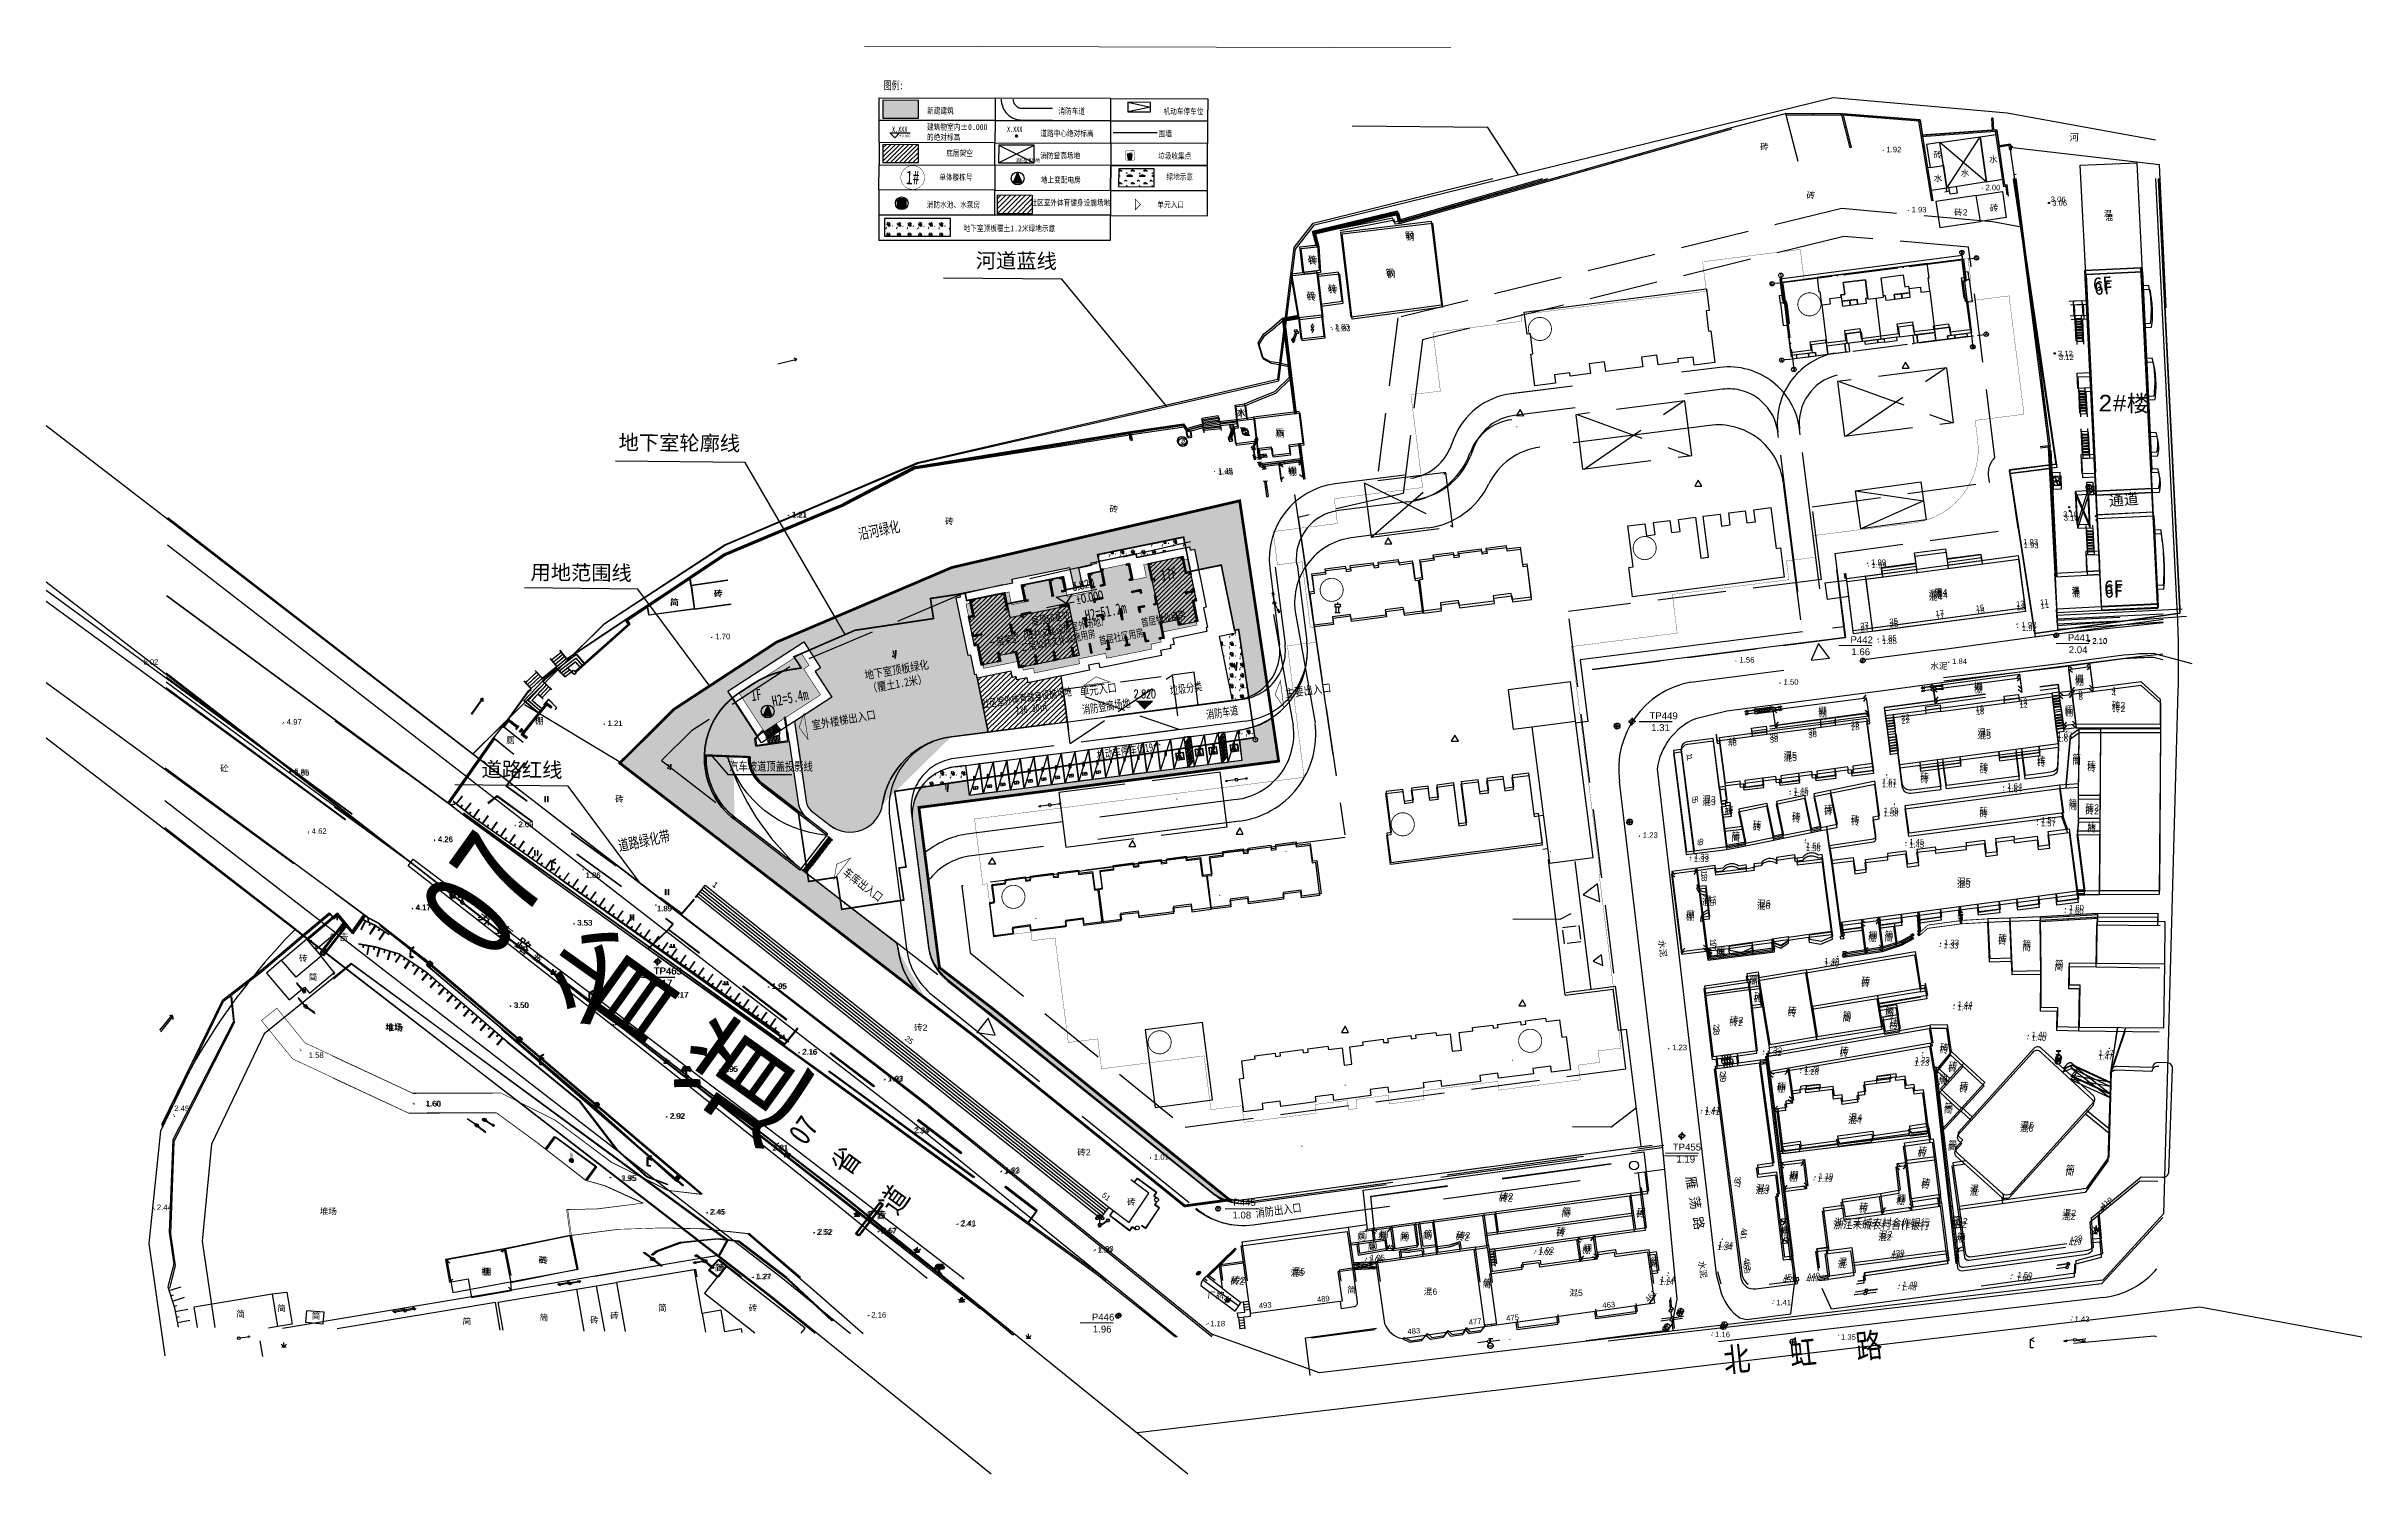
# Model space of a CAD drawing. Header units: millimetres. Extents: x 2463 to 59352, y -11079 to 11941.
# Drawn here: x 6095.1 to 6516.1, y 1619.9 to 1879.5 of the extents above; entities that cross this region are included whole.
import ezdxf
from ezdxf.enums import TextEntityAlignment as Align

# ---------------------------------------------------------------- set-up
doc = ezdxf.new("R2010")
doc.units = ezdxf.units.MM
doc.header["$LTSCALE"] = 10
for name, pattern in [('ACAD_ISO02W100', [15, 12, -3]), ('ACAD_ISO04W100', [30, 24, -3, 0, -3]), ('DASH', [0.35, 0.25, -0.1]), ('DASHDOT', [1, 0.5, -0.25, 0, -0.25]), ('DOTE', [2.42, 2, -0.2, 0.02, -0.2]), ('S21', [3, 2, -1]), ('S74', [5.5, 5, -0.5]), ('SOLID', [5, 1, 1, 1, 1, 1]), ('X2', [10, 8, -2]), ('X5', [3, 2, -1]), ('X6', [2, 1, -1])]:
    doc.linetypes.add(name, pattern=pattern)
for name, color, linetype in [('0-HATCH', 8, 'Continuous'), ('001-铺装分割线', 43, 'Continuous'), ('0充电桩标记', 1, 'Continuous'), ('1地形实测', 7, 'Continuous'), ('1：500地形', 8, 'Continuous'), ('8', 8, 'Continuous'), ('AXIS', 3, 'Continuous'), ('AXIS_TEXT', 7, 'Continuous'), ('DIM_ELEV', 3, 'Continuous'), ('DIM_IDEN', 3, 'Continuous'), ('DIM_LEAD', 3, 'Continuous'), ('DOTE', 13, 'DOTE'), ('GH-水系', 5, 'Continuous'), ('GROUND', 4, 'Continuous'), ('JYT---景观灯具-S30', 30, 'Continuous'), ('Other', 7, 'Continuous'), ('P-BD-LF', 241, 'Continuous'), ('P-BUID-BMAX', 2, 'Continuous'), ('P-BUID-ELEV', 3, 'Continuous'), ('P-BUID-HACH', 39, 'Continuous'), ('P-CONS-EQUP', 151, 'Continuous'), ('P-CONS-FENC-COOR', 11, 'Continuous'), ('P-NOTE-PLTB', 6, 'Continuous'), ('P-NOTE-PLTT', 7, 'Continuous'), ('P-ROAD-ELEV', 164, 'Continuous'), ('PUB_HATCH', 8, 'Continuous'), ('RD-侧石线', 5, 'Continuous'), ('RD-红线', 7, 'Continuous'), ('STAIR', 61, 'Continuous'), ('TK', 4, 'Continuous'), ('Txt-txt', 7, 'Continuous'), ('WALL', 2, 'Continuous'), ('ZZ_RZ_LK', 7, 'Continuous'), ('zzb-line', 7, 'Continuous'), ('停车位', 5, 'Continuous'), ('剪力墙', 2, 'Continuous'), ('地下车库轮廓线', 5, 'Continuous'), ('垃圾桶', 6, 'Continuous'), ('工程', 7, 'Continuous'), ('标准图框-禹川', 7, 'Continuous'), ('植被层', 3, 'Continuous'), ('消防', 6, 'Continuous'), ('消防登高面', 42, 'Continuous'), ('消防道路', 30, 'Continuous'), ('用地', 7, 'Continuous'), ('红线层', 1, 'Continuous'), ('绿地', 98, 'Continuous'), ('行车道', 6, 'Continuous'), ('路名', 7, 'Continuous'), ('道路', 4, 'Continuous'), ('铺地', 252, 'Continuous'), ('防火分区', 1, 'Continuous')]:
    doc.layers.add(name, color=color, linetype=linetype)
for name, color, linetype, lineweight in [('0-标注', 7, 'Continuous', 0), ('PUB_TEXT', 7, 'Continuous', 15), ('TEXT', 31, 'Continuous', 13)]:
    doc.layers.add(name, color=color, linetype=linetype, lineweight=lineweight)
doc.layers.add('RD-中线', color=7, linetype='DASHDOT', lineweight=0, true_color=0xfe0b0b)
doc.layers.add('辅助线', color=251, linetype='Continuous', plot=False)
doc.styles.add('-黑体', font='')
doc.styles.add('_TCH_AXIS', font='COMPLEX', dxfattribs={"bigfont": 'GBCBIG'})
doc.styles.add('_TCH_DIM', font='SIMPLEX', dxfattribs={"bigfont": 'GBCBIG'})
doc.styles.add('_TCH_LABEL', font='COMPLEX', dxfattribs={"bigfont": 'GBCBIG'})
doc.styles.add('ckstyle', font='monotxt.shx')
doc.styles.add('COMPLEX', font='COMPLEX')
doc.styles.add('DIM_FONT', font='SIMPLEX', dxfattribs={"width": 0.7, "bigfont": 'GBCBIG'})
doc.styles.add('DIMST', font='', dxfattribs={"width": 0.8})
doc.styles.add('HZDX', font='txt.shx', dxfattribs={"width": 0.85, "height": 350, "bigfont": 'hztxt.shx'})
doc.styles.get("Standard").update_dxf_attribs({"font": 'arial.ttf'})
doc.styles.add('TH-STYLE1', font='', dxfattribs={"width": 0.7})
doc.styles.add('黑体', font='')
doc.styles.get('-黑体').set_extended_font_data('SimHei')
doc.styles.get('DIMST').set_extended_font_data('SimSun')
doc.styles.get('TH-STYLE1').set_extended_font_data('STFangsong')
doc.styles.get('黑体').set_extended_font_data('SimHei')
doc.linetypes.add('10421', pattern='A,2,[150,AAA.SHX,S=1,R=0,X=0,Y=1],1e-11', length=2)
doc.linetypes.add('10422', pattern='A,2,[150,AAA.SHX,S=1,R=0,X=0,Y=1],2,[177,AAA.SHX,S=1,R=0,X=0,Y=0.8],1e-09', length=4)
doc.linetypes.add('1137', pattern='A,0,-1e-09,[146,AAA.SHX,S=1,R=0,X=0,Y=0],-10', length=10)
doc.linetypes.add('1161', pattern='A,0,[149,AAA.SHX,S=0.15,R=0,X=0,Y=0],-1.6', length=1.6)
doc.linetypes.add('443', pattern='A,9.4,[169,AAA.SHX,S=1,R=0,X=0,Y=0.15],0.6', length=10)
doc.linetypes.add('444', pattern='A,4.5,[145,AAA.SHX,S=1,R=0,X=0,Y=1],4.5,-0.5,[146,AAA.SHX,S=1,R=0,X=0,Y=0],-0.5', length=10)
doc.linetypes.add('72B', pattern='A,4,-1,4,-1,4,-1,[149,AAA.SHX,S=0.15,R=0,X=0,Y=0],8,[149,AAA.SHX,S=0.15,R=0,X=0,Y=0],-1', length=24)
doc.linetypes.add('FENCELINE1', pattern='A,6.35,-2.54,[133,ltypeshp.shx,S=2.54,R=0,X=-2.54,Y=0],-2.54,25.4', length=36.83)
pattern_1 = [(44.5994988, (-60604.03726, -16289.38925), (-0.4012769103, 0.4069263954), [])]
pattern_2 = [(85.889093, (1874471.4, 1536186.35), (-237.51234, 17.070542), []), (85.889093, (1874556.27, 1536259.83), (-237.51234, 17.070542), [])]
pattern_3 = [(359.851846264, (-494927.6602, -3415132.2925), (1.924958255, 1.9150289074), [0.1344, -0.0384, 0.0768, -1.6704]), (359.851846264, (-494927.7369, -3415132.2539), (1.924958255, 1.9150289074), [0.0768, -0.0384, 0.1536, -0.0384, 0.0768, -1.536]), (359.851846264, (-494927.7752, -3415132.2154), (1.924958255, 1.9150289074), [0.192, -0.0768, 0.2112, -1.44]), (359.851846264, (-494927.3907, -3415132.0244), (1.924958255, 1.9150289074), [0.0384, -1.8816]), (89.851846264, (-494927.5448, -3415132.2352), (-1.9150289074, 1.924958255), [0.6144, -1.3056]), (89.851846264, (-494927.5525, -3415132.2352), (-1.9150289074, 1.924958255), [0.02496, -0.0192, 0.16704, -0.0288, 0.1632, -1.5168]), (89.851846264, (-494927.5371, -3415132.2352), (-1.9150289074, 1.924958255), [0.0576, -0.02496, 0.0192, -0.04224, 0.192, -1.584]), (44.851846264, (-494927.4672, -3415131.909), (0.0049646738, 1.91999357434), [0.1086144, -2.60667555]), (44.851846264, (-494927.4288, -3415131.9091), (0.0049646738, 1.91999357434), [0.162912, -2.55237795]), (44.851846264, (-494927.5049, -3415131.6593), (0.0049646738, 1.91999357434), [0.0271488, -2.68814115]), (44.851846264, (-494927.5242, -3415131.6976), (0.0049646738, 1.91999357434), [0.0271488, -2.68814115]), (44.851846264, (-494927.4668, -3415131.7554), (0.0049646738, 1.91999357434), [0.0542976, -2.66099235]), (44.851846264, (-494927.5054, -3415131.8321), (0.0049646738, 1.91999357434), [0.0542976, -2.66099235]), (44.851846264, (-494927.3908, -3415132.0628), (0.0049646738, 1.91999357434), [0.0542976, -2.66099235]), (44.851846264, (-494927.506, -3415132.1009), (0.0049646738, 1.91999357434), [0.0542976, -2.66099235]), (44.851846264, (-494927.5447, -3415132.1776), (0.0049646738, 1.91999357434), [0.1086144, -2.60667555]), (134.851846264, (-494927.5438, -3415131.832), (-1.91999357434, 0.0049646738), [0.0542976, -2.66099235]), (134.851846264, (-494927.6594, -3415131.9853), (-1.91999357434, 0.0049646738), [0.0542976, -2.66099235]), (134.851846264, (-494927.583, -3415132.1391), (-1.91999357434, 0.0049646738), [0.0542976, -2.66099235]), (134.851846264, (-494927.582, -3415131.7551), (-1.91999357434, 0.0049646738), [0.0542976, -2.66099235]), (134.851846264, (-494927.6595, -3415132.0237), (-1.91999357434, 0.0049646738), [0.16291776, -2.5523722]), (134.851846264, (-494927.5825, -3415131.9471), (-1.91999357434, 0.0049646738), [0.1086144, -2.60667555]), (134.851846264, (-494927.6207, -3415131.8702), (-1.91999357434, 0.0049646738), [0.1086144, -2.60667555]), (26.416897464, (-494927.3902, -3415131.8324), (1.91999352924, -0.00496458346), [0.0858624, -4.2073876]), (26.416897464, (-494927.4676, -3415132.0626), (1.91999352924, -0.00496458346), [0.0858624, -4.2073876]), (26.416897464, (-494927.4677, -3415132.101), (1.91999352924, -0.00496458346), [0.0858624, -4.2073876]), (63.286795064, (-494927.5435, -3415131.736), (0.00496467902, 1.91999357148), [0.0858624, -4.2073876]), (63.286795064, (-494927.5447, -3415132.1776), (0.00496467902, 1.91999357148), [0.0858624, -4.2073876]), (63.286795064, (-494927.505, -3415131.6785), (0.00496467902, 1.91999357148), [0.0429312, -4.2503188]), (63.286795064, (-494927.5058, -3415131.9857), (0.00496467902, 1.91999357148), [0.0858624, -4.2073876]), (63.286795064, (-494927.5446, -3415132.1392), (0.00496467902, 1.91999357148), [0.25759488, -4.0356552]), (63.286795064, (-494927.4669, -3415131.7938), (0.00496467902, 1.91999357148), [0.0858624, -4.2073876]), (63.286795064, (-494927.544, -3415131.9088), (0.00496467902, 1.91999357148), [0.17173056, -4.1215196]), (75.815602564, (-494927.54456, -3415132.1392), (0.00496468643, 1.91999357971), [0.1583232, -7.7580385]), (116.416897464, (-494927.5448, -3415132.216), (0.00496458346, 1.91999352924), [0.25759488, -4.0356552]), (116.416897464, (-494927.5434, -3415131.6784), (0.00496458346, 1.91999352924), [0.0384, -4.25485]), (116.416897464, (-494927.6213, -3415132.1006), (0.00496458346, 1.91999352924), [0.0858624, -4.2073876]), (116.416897464, (-494927.6591, -3415131.8701), (0.00496458346, 1.91999352924), [0.0858624, -4.2073876]), (116.416897464, (-494927.5438, -3415131.832), (0.00496458346, 1.91999352924), [0.0858624, -4.2073876]), (116.416897464, (-494927.5821, -3415131.7935), (0.00496458346, 1.91999352924), [0.0858624, -4.2073876]), (116.416897464, (-494927.5443, -3415132.024), (0.00496458346, 1.91999352924), [0.17173056, -4.1215196]), (153.286795064, (-494927.6977, -3415131.9468), (-1.91999357148, 0.00496467902), [0.0858624, -4.2073876])]
pattern_4 = [(359.85184626, (-494927.7248, -3415132.2403), (2.6067143037, 2.5932683122), [0.39, -0.078, 0.104, -0.078, 0.39, -1.56]), (359.85184626, (-494927.8546, -3415132.162), (2.6067143037, 2.5932683122), [0.26, -0.195, 0.39, -0.195, 0.26, -1.3]), (359.85184626, (-494926.942, -3415131.1243), (2.6067143037, 2.5932683122), [0.325, -0.13, 0.325, -1.82]), (359.85184626, (-494928.2406, -3415130.601), (2.6067143037, 2.5932683122), [0.13, -0.26, 0.13, -2.08]), (89.85184626, (-494927.9806, -3415130.6017), (-2.5932683122, 2.6067143037), [0.234, -2.366]), (89.85184626, (-494927.2046, -3415132.1637), (-2.5932683122, 2.6067143037), [0.26, -2.34]), (89.85184626, (-494926.552, -3415131.1253), (-2.5932683122, 2.6067143037), [0.26, -2.34]), (44.851846264, (-494926.8667, -3415132.1905), (0.0067229958, 2.5999913064), [0.26, -3.41695525]), (134.851846264, (-494927.5427, -3415132.1888), (-2.5999913064, 0.0067229958), [0.26, -3.41695525]), (63.286795084, (-494926.9447, -3415132.1773), (0.00672299814, 2.59999130502), [0.26, -5.5537765]), (75.815602794, (-494927.0746, -3415132.164), (0.00672299587, 2.59999130754), [0.26, -10.4600745]), (75.815602794, (-494926.42194, -3415131.1257), (0.00672299587, 2.59999130754), [0.208, -10.5120745]), (75.815602794, (-494927.9286, -3415130.6018), (0.00672299587, 2.59999130754), [0.182, -10.5380745]), (103.888089734, (-494927.3346, -3415132.1633), (0.00672297141, 2.59999130154), [0.26, -10.4600745]), (103.888089734, (-494926.68194, -3415131.125), (0.00672297141, 2.59999130154), [0.208, -10.5120745]), (103.888089734, (-494928.0326, -3415130.6015), (0.00672297141, 2.59999130154), [0.182, -10.5380745]), (116.416897464, (-494927.4647, -3415132.176), (0.0067229522, 2.599991285), [0.26, -5.5537735])]
pattern_5 = [(359.851846264, (-485648.6893, -3416499.0294), (1.924958255, 1.9150289074), [0.1344, -0.0384, 0.0768, -1.6704]), (359.851846264, (-485648.766, -3416498.9908), (1.924958255, 1.9150289074), [0.0768, -0.0384, 0.1536, -0.0384, 0.0768, -1.536]), (359.851846264, (-485648.8043, -3416498.9523), (1.924958255, 1.9150289074), [0.192, -0.0768, 0.2112, -1.44]), (359.851846264, (-485648.4198, -3416498.7613), (1.924958255, 1.9150289074), [0.0384, -1.8816]), (89.851846264, (-485648.574, -3416498.9721), (-1.9150289074, 1.924958255), [0.6144, -1.3056]), (89.851846264, (-485648.5816, -3416498.972), (-1.9150289074, 1.924958255), [0.02496, -0.0192, 0.16704, -0.0288, 0.1632, -1.5168]), (89.851846264, (-485648.5663, -3416498.9721), (-1.9150289074, 1.924958255), [0.0576, -0.02496, 0.0192, -0.04224, 0.192, -1.584]), (44.851846264, (-485648.4963, -3416498.6459), (0.0049646738, 1.91999357434), [0.1086144, -2.60667555]), (44.851846264, (-485648.4579, -3416498.646), (0.0049646738, 1.91999357434), [0.162912, -2.55237795]), (44.851846264, (-485648.534, -3416498.3962), (0.0049646738, 1.91999357434), [0.0271488, -2.68814115]), (44.851846264, (-485648.5534, -3416498.4346), (0.0049646738, 1.91999357434), [0.0271488, -2.68814115]), (44.851846264, (-485648.4959, -3416498.4923), (0.0049646738, 1.91999357434), [0.0542976, -2.66099235]), (44.851846264, (-485648.5345, -3416498.569), (0.0049646738, 1.91999357434), [0.0542976, -2.66099235]), (44.851846264, (-485648.4199, -3416498.7997), (0.0049646738, 1.91999357434), [0.0542976, -2.66099235]), (44.851846264, (-485648.5352, -3416498.8378), (0.0049646738, 1.91999357434), [0.0542976, -2.66099235]), (44.851846264, (-485648.5738, -3416498.9145), (0.0049646738, 1.91999357434), [0.1086144, -2.60667555]), (134.851846264, (-485648.5729, -3416498.5689), (-1.91999357434, 0.0049646738), [0.0542976, -2.66099235]), (134.851846264, (-485648.6885, -3416498.7222), (-1.91999357434, 0.0049646738), [0.0542976, -2.66099235]), (134.851846264, (-485648.6121, -3416498.876), (-1.91999357434, 0.0049646738), [0.0542976, -2.66099235]), (134.851846264, (-485648.6111, -3416498.492), (-1.91999357434, 0.0049646738), [0.0542976, -2.66099235]), (134.851846264, (-485648.6886, -3416498.7606), (-1.91999357434, 0.0049646738), [0.16291776, -2.5523722]), (134.851846264, (-485648.6116, -3416498.684), (-1.91999357434, 0.0049646738), [0.1086144, -2.60667555]), (134.851846264, (-485648.6498, -3416498.6071), (-1.91999357434, 0.0049646738), [0.1086144, -2.60667555]), (26.416897464, (-485648.4193, -3416498.5693), (1.91999352924, -0.00496458346), [0.0858624, -4.2073876]), (26.416897464, (-485648.4967, -3416498.7995), (1.91999352924, -0.00496458346), [0.0858624, -4.2073876]), (26.416897464, (-485648.4968, -3416498.8379), (1.91999352924, -0.00496458346), [0.0858624, -4.2073876]), (63.286795064, (-485648.5727, -3416498.4729), (0.00496467902, 1.91999357148), [0.0858624, -4.2073876]), (63.286795064, (-485648.5738, -3416498.9145), (0.00496467902, 1.91999357148), [0.0858624, -4.2073876]), (63.286795064, (-485648.5341, -3416498.4154), (0.00496467902, 1.91999357148), [0.0429312, -4.2503188]), (63.286795064, (-485648.5349, -3416498.7226), (0.00496467902, 1.91999357148), [0.0858624, -4.2073876]), (63.286795064, (-485648.5737, -3416498.8761), (0.00496467902, 1.91999357148), [0.25759488, -4.0356552]), (63.286795064, (-485648.496, -3416498.5307), (0.00496467902, 1.91999357148), [0.0858624, -4.2073876]), (63.286795064, (-485648.5731, -3416498.6457), (0.00496467902, 1.91999357148), [0.17173056, -4.1215196]), (75.815602564, (-485648.5737, -3416498.8761), (0.00496468643, 1.91999357971), [0.1583232, -7.7580385]), (116.416897464, (-485648.5739, -3416498.9529), (0.00496458346, 1.91999352924), [0.25759488, -4.0356552]), (116.416897464, (-485648.5725, -3416498.4153), (0.00496458346, 1.91999352924), [0.0384, -4.25485]), (116.416897464, (-485648.6504, -3416498.8375), (0.00496458346, 1.91999352924), [0.0858624, -4.2073876]), (116.416897464, (-485648.6882, -3416498.607), (0.00496458346, 1.91999352924), [0.0858624, -4.2073876]), (116.416897464, (-485648.5729, -3416498.5689), (0.00496458346, 1.91999352924), [0.0858624, -4.2073876]), (116.416897464, (-485648.6112, -3416498.5304), (0.00496458346, 1.91999352924), [0.0858624, -4.2073876]), (116.416897464, (-485648.5734, -3416498.7609), (0.00496458346, 1.91999352924), [0.17173056, -4.1215196]), (153.286795064, (-485648.7268, -3416498.6837), (-1.91999357148, 0.00496467902), [0.0858624, -4.2073876])]

msp = doc.modelspace()

# ---------------------------------------------------------------- texts
at = {"style": '-黑体'}
for s, height, width, p in [('图例:', 1.44, 0.7, (6247.36, 1871.71)), ('建筑物室内±0.000', 1.08, 0.8, (6255.22, 1864.32)), ('新建建筑', 1.08, 0.8, (6255.23, 1867.27)), ('消防车道', 1.08, 0.8, (6279.1, 1867.21)), ('机动车停车位', 1.08, 0.8, (6298.22, 1867.16)), ('的绝对标高', 1.08, 0.8, (6255.21, 1862.47)), ('道路中心绝对标高', 1.08, 0.8, (6275.82, 1863.17)), ('围墙', 1.08, 0.8, (6297.33, 1863.11)), ('底层架空', 1.08, 0.8, (6258.72, 1859.56)), ('消防登高场地', 1.08, 0.8, (6275.81, 1859.12)), ('垃圾收集点', 1.08, 0.8, (6297.23, 1859.06)), ('单体楼栋号', 1.08, 0.8, (6257.44, 1855.19)), ('地上变配电房', 1.08, 0.8, (6275.92, 1854.71)), ('绿地示意', 1.08, 0.8, (6298.75, 1855.28)), ('消防水池、水泵房', 1.08, 0.8, (6255.19, 1850.19)), ('社区室外体育健身设施场地', 1.08, 0.8, (6274.02, 1850.57)), ('单元入口', 1.08, 0.8, (6297.1, 1850.19)), ('地下室顶板覆土1.2米绿地示意', 1.08, 0.8, (6261.88, 1845.9))]:
    msp.add_text(s, height=height, rotation=359.8846, dxfattribs=dict(at, width=width)).set_placement(p)
at = {"color": 8, "linetype": 'SOLID', "extrusion": (-0.022496, 0.003259, 0.999742)}
for s, p in [('6.02', (-2625.19, 5794.68, -133.76)), ('5.85', (-2609.15, 5824.78, -133.76))]:
    msp.add_text(s, height=1, rotation=97.8414, dxfattribs=at).set_placement(p)
at = {"color": 8, "linetype": 'SOLID'}
msp.add_text('5.85', height=1, rotation=359.453, dxfattribs=at).set_placement((6140.16, 1747.1))
at = {"layer": '0-标注', "style": '-黑体', "width": 0.7}
for s, height, rotation, p in [('沿河绿化', 2, 11.572, (6242.94, 1789.76)), ('17F', 2, 11.7088, (6297.96, 1782.26)), ('H2=51.2m', 2, 11.572, (6284.16, 1774.96)), ('垃圾分类', 1.5, 8.6426, (6299.52, 1761.53)), ('1F', 2, 8.7089, (6223.37, 1760.4)), ('H2=5.4m', 2, 11.572, (6227.24, 1759.37)), ('消防登高场地', 1.5, 8.6426, (6283.56, 1758.06)), ('消防车道', 1.5, 8.6426, (6306.09, 1757.15)), ('机动车停车位19个', 1.5, 8.6426, (6286.21, 1749.77)), ('道路绿化带', 2, 11.572, (6199.29, 1733.08))]:
    msp.add_text(s, height=height, rotation=rotation, dxfattribs=at).set_placement(p)
at = {"layer": '1地形实测', "color": 251}
for s, height, p in [('河', 1.25, (6463.8, 1862.99)), ('混', 1.05, (6470.17, 1848.4)), ('混4', 1.05, (6439.65, 1779.66)), ('混', 1.05, (6464.17, 1779.89))]:
    msp.add_text(s, height=height, rotation=359.453, dxfattribs=at).set_placement(p, align=Align.MIDDLE_CENTER)
at = {"layer": '1地形实测', "color": 8}
for s, p in [('3.06', (6459.54, 1852.21)), ('3.12', (6460.84, 1824.15)), ('3.10', (6461.79, 1794.93)), ('2.10', (6467.12, 1771.89))]:
    msp.add_text(s, height=1, rotation=359.5991, dxfattribs=at).set_placement(p, align=Align.TOP_LEFT)
at = {"layer": '1地形实测', "color": 251}
for s, p in [('3.06', (6459.8, 1851.54)), ('3.12', (6461.03, 1823.48)), ('3.10', (6461.91, 1794.26))]:
    msp.add_text(s, height=1, rotation=359.453, dxfattribs=at).set_placement(p, align=Align.TOP_LEFT)
at = {"layer": '1地形实测', "color": 8}
for s, p in [('混', (6469.92, 1849.09)), ('混4', (6439.57, 1780.27)), ('混', (6464.09, 1780.56))]:
    msp.add_text(s, height=1.05, rotation=359.5991, dxfattribs=at).set_placement(p, align=Align.MIDDLE_CENTER)
at = {"layer": '1地形实测', "color": 8, "extrusion": (-0.022496, 0.003259, 0.999742)}
for s, p in [('混4', (-2685.05, 6116.32, -133.76)), ('混', (-2688.85, 6140.55, -133.76))]:
    msp.add_text(s, height=1.05, rotation=97.8414, dxfattribs=at).set_placement(p, align=Align.MIDDLE_CENTER)
msp.add_text('2.10', height=1, rotation=97.8414, dxfattribs=at).set_placement((-2680.7, 6144.79, -133.76), align=Align.TOP_LEFT)
at = {"layer": '1：500地形', "color": 251, "linetype": 'Continuous'}
for s, height, rotation, p in [('砖', 1.12, 359.453, (6406.69, 1861.26)), ('1.92', 1, 359.453, (6429.66, 1860.77)), ('砖', 1.12, 359.453, (6438.23, 1859.81)), ('水', 1.12, 359.453, (6443.16, 1856.5)), ('水', 1.12, 359.453, (6448.3, 1858.96)), ('砖', 1.12, 359.453, (6415.13, 1852.44)), ('水', 1.12, 359.453, (6438.27, 1855.52)), ('2.00', 1, 359.453, (6447.67, 1853.86)), ('钢', 1.12, 359.453, (6342.32, 1844.85)), ('砖', 1.12, 359.453, (6324.68, 1840.45)), ('砖', 1.12, 359.453, (6328.3, 1835.17)), ('钢', 1.12, 359.453, (6338.79, 1838.04)), ('砖', 1.12, 359.453, (6324.43, 1833.89)), ('1.83', 1, 359.453, (6329.52, 1828.21)), ('水', 1.12, 359.453, (6311.65, 1812.71)), ('2', 1, 359.453, (6301.45, 1807.53)), ('1.45', 1, 359.453, (6308.22, 1802.04)), ('棚', 1.12, 359.453, (6320.94, 1802.07)), ('1.21', 1, 359.453, (6230.71, 1794.3)), ('砖', 1.12, 359.453, (6258.49, 1793.13)), ('砖', 1.12, 359.453, (6288.39, 1795.35)), ('1.93', 1, 359.453, (6454.61, 1788.75)), ('1.99', 1, 359.453, (6426.97, 1785.11)), ('简', 1.12, 359.453, (6208.55, 1778.38)), ('砖', 1.12, 359.453, (6216.5, 1779.94)), ('混4', 1.125, 359.453, (6437.38, 1779.36)), ('15', 1, 6.5002, (6445.97, 1776.69)), ('13', 1, 6.5002, (6453.31, 1777.4)), ('11', 1, 6.5002, (6457.67, 1777.71)), ('1.70', 1, 359.453, (6216.72, 1772.18)), ('27', 1, 6.5002, (6424.97, 1773.56)), ('25', 1, 6.5002, (6430.27, 1774.29)), ('17', 1, 6.5002, (6438.65, 1775.73)), ('1.92', 1, 359.453, (6454.29, 1773.67)), ('1.85', 1, 359.453, (6428.85, 1771.31)), ('棚', 1.12, 359.453, (6463.99, 1763.88)), ('棚', 1.12, 359.453, (6445.62, 1762.54)), ('12', 1, 6.5002, (6453.82, 1759.59)), ('8', 1, 6.5002, (6464.6, 1761.09)), ('4', 1, 6.5002, (6470.61, 1761.79)), ('4.97', 1, 359.453, (6138.8, 1756.66)), ('棚', 1.12, 359.453, (6183.92, 1756.86)), ('1.21', 1, 359.453, (6197.15, 1756.39)), ('棚', 1.12, 359.453, (6417.27, 1758.16)), ('28', 1, 6.5002, (6423.22, 1755.56)), ('22', 1, 6.5002, (6432.36, 1756.76)), ('18', 1, 6.5002, (6445.9, 1758.38)), ('棚', 1.12, 359.453, (6462.06, 1758.3)), ('砖2', 1.125, 359.453, (6470.66, 1758.99)), ('46', 1, 6.5002, (6400.88, 1752.64)), ('38', 1, 6.5002, (6408.45, 1753.33)), ('36', 1, 6.5002, (6415.45, 1754.21)), ('混5', 1.125, 359.453, (6446.23, 1754.14)), ('1.67', 1, 359.453, (6460.74, 1753.54)), ('砼', 1.12, 359.453, (6126.68, 1748.19)), ('1', 1, 284.9589, (6393.77, 1750.39)), ('混5', 1.125, 359.453, (6410.94, 1750.09)), ('砖', 1.12, 359.453, (6446.6, 1747.84)), ('砖', 1.12, 359.453, (6457.04, 1749.08)), ('简', 1.12, 359.453, (6463.45, 1749.43)), ('砖', 1.12, 359.453, (6466.19, 1748.17)), ('砖', 1.12, 359.453, (6198.5, 1742.61)), ('1.45', 1, 359.453, (6412.77, 1743.65)), ('1.61', 1, 359.453, (6428.83, 1745.22)), ('砖', 1.12, 359.453, (6435.82, 1746.11)), ('1.64', 1, 359.453, (6451.62, 1744.34)), ('5', 1, 284.9589, (6394.75, 1742.59)), ('混3', 1.125, 359.453, (6396.17, 1742.06)), ('砖', 1.12, 359.453, (6400.26, 1740.27)), ('砖', 1.12, 359.453, (6412.49, 1738.95)), ('砖', 1.12, 359.453, (6418.34, 1740.31)), ('砖', 1.12, 359.453, (6423.21, 1738.4)), ('1.58', 1, 359.453, (6429.13, 1739.95)), ('砖', 1.12, 359.453, (6446.57, 1739.85)), ('简', 1.12, 359.453, (6462.79, 1741.22)), ('砖2', 1.125, 359.453, (6465.84, 1740.39)), ('4.62', 1, 359.453, (6143.34, 1736.78)), ('4.26', 1, 359.453, (6166.28, 1735.33)), ('2.09', 1, 359.453, (6180.92, 1738.01)), ('9', 1, 284.9589, (6395.72, 1734.89)), ('简', 1.12, 359.453, (6401.47, 1735.44)), ('砖', 1.12, 359.453, (6405.37, 1737.46)), ('1.45', 1, 359.453, (6433.8, 1734.26)), ('1.57', 1, 359.453, (6457.73, 1738.15)), ('砖', 1.12, 359.453, (6466.22, 1737.13)), ('1.33', 1, 359.453, (6394.63, 1731.66)), ('1.56', 1, 359.453, (6414.98, 1733.63)), ('1.86', 1, 359.453, (6193.12, 1728.76)), ('1', 1, 321.1248, (6216.37, 1727.21)), ('13', 1, 274.7889, (6396.45, 1729.15)), ('混5', 1.125, 359.453, (6442.48, 1727.06)), ('4.17', 1, 359.453, (6162.23, 1722.93)), ('苏  嘉  路', 2, 323.5398, (6173.8, 1721.78)), ('1.89', 1, 359.453, (6206.09, 1722.68)), ('混', 1.12, 359.453, (6396.1, 1723.83)), ('15', 1, 274.7889, (6398.03, 1724.64)), ('混6', 1.125, 359.453, (6406.1, 1723.14)), ('1.60', 1, 359.453, (6462.79, 1722.16)), ('广告', 1.25, 359.453, (6146.53, 1717.52)), ('3.53', 1, 359.453, (6191.6, 1720.11)), ('棚', 1.12, 359.453, (6393.18, 1721.15)), ('棚', 1.12, 359.453, (6426.34, 1717.28)), ('简', 1.12, 359.453, (6429.3, 1717.35)), ('砖', 1.12, 359.453, (6141.01, 1713.59)), ('沥', 1.12, 320.1345, (6183.65, 1714.17)), ('17', 1, 274.7889, (6398.05, 1716.67)), ('棚', 1.12, 359.453, (6398.66, 1714.55)), ('1.33', 1, 359.453, (6440.06, 1715.92)), ('砖', 1.12, 359.453, (6449.96, 1716.72)), ('简', 1.12, 359.453, (6454.35, 1715.58)), ('简', 1.12, 359.453, (6142.8, 1710.2)), ('TP465', 1.25, 359.453, (6205.47, 1711.32)), ('3.17', 1.25, 359.453, (6205.45, 1709.12)), ('简', 1.12, 359.453, (6404.66, 1709.3)), ('1.40', 1, 359.453, (6418.32, 1712.64)), ('砖', 1.12, 359.453, (6425.07, 1709.03)), ('简', 1.12, 359.453, (6460.22, 1711.97)), ('3.50', 1, 359.453, (6180.04, 1705.13)), ('3.17', 1, 359.453, (6209.06, 1706.98)), ('1.95', 1, 359.453, (6226.94, 1708.53)), ('砖', 1.12, 359.453, (6405.54, 1706.23)), ('1.44', 1, 359.453, (6442.5, 1704.67)), ('堆场', 1.125, 359.453, (6156.69, 1701.1)), ('3.48', 1, 359.453, (6197.96, 1701.94)), ('23', 1, 274.7889, (6398.61, 1701.16)), ('砖2', 1.125, 359.453, (6401.09, 1701.9)), ('砖', 1.12, 359.453, (6411.69, 1703.6)), ('简', 1.12, 359.453, (6421.65, 1702.74)), ('简', 1.12, 359.453, (6429.39, 1703.51)), ('砖', 1.12, 359.453, (6430.19, 1701.23)), ('2.16', 1, 359.453, (6232.47, 1696.58)), ('1.32', 1, 359.453, (6407.86, 1696.38)), ('砖', 1.12, 359.453, (6421.16, 1696.29)), ('砖', 1.12, 359.453, (6439.34, 1696.86)), ('1.40', 1, 359.453, (6455.97, 1699.11)), ('1.58', 1, 359.453, (6142.8, 1696.03)), ('2.95', 1, 359.453, (6218.04, 1693.46)), ('29', 1, 274.7889, (6399.81, 1692.62)), ('1.28', 1, 359.453, (6414.63, 1692.97)), ('1.23', 1, 359.453, (6434.72, 1694.58)), ('砖', 1.12, 359.453, (6440.88, 1693.55)), ('1.47', 1, 359.453, (6468.14, 1695.72)), ('1.93', 1, 359.453, (6248.05, 1691.66)), ('棚', 1.12, 359.453, (6409.68, 1689.86)), ('简', 1.12, 359.453, (6439.15, 1691.24)), ('砖', 1.12, 359.453, (6442.92, 1689.84)), ('2.45', 1, 359.453, (6118.34, 1686.33)), ('1.60', 1, 359.453, (6164.03, 1687.24)), ('2.92', 1, 359.453, (6208.39, 1684.93)), ('1.41', 1, 359.453, (6396.56, 1685.62)), ('混4', 1.125, 359.453, (6422.66, 1684.14)), ('简', 1.12, 359.453, (6440.09, 1686.06)), ('2.34', 1, 359.453, (6252.8, 1682.26)), ('简', 1.12, 359.453, (6440.8, 1679.22)), ('混6', 1.125, 359.453, (6453.9, 1682.66)), ('2.81', 1, 359.453, (6227.09, 1679.15)), ('砖', 1.12, 359.453, (6435.36, 1678.08)), ('1.95', 1, 359.453, (6199.55, 1673.64)), ('1.93', 1, 359.453, (6269.2, 1674.91)), ('37', 1, 274.7889, (6402.45, 1673.4)), ('混3', 1.125, 359.453, (6405.82, 1671.36)), ('棚', 1.12, 359.453, (6411.93, 1673.7)), ('1.19', 1, 359.453, (6417.13, 1673.47)), ('砖', 1.12, 359.453, (6435.97, 1672.3)), ('混', 1.12, 359.453, (6444.77, 1671.12)), ('简', 1.12, 359.453, (6462.16, 1674.67)), ('2.44', 1, 359.453, (6115.19, 1668.31)), ('堆场', 1.125, 359.453, (6144.78, 1667.6)), ('2.45', 1, 359.453, (6215.68, 1667.49)), ('广告', 1.25, 359.453, (6244.17, 1666.95)), ('砖2', 1.125, 359.453, (6359.19, 1669.93)), ('简', 1.12, 359.453, (6370.58, 1667.2)), ('砖', 1.12, 359.453, (6384.16, 1667.07)), ('砖', 1.12, 359.453, (6424.66, 1667.92)), ('棚', 1.12, 359.453, (6431.44, 1669.43)), ('混2', 1.125, 359.453, (6461.54, 1666.65)), ('419', 1, 36.8585, (6468.54, 1667.77)), ('2.52', 1, 359.453, (6235.16, 1663.81)), ('2.67', 1, 359.453, (6246.86, 1664.01)), ('2.41', 1, 359.453, (6261.24, 1665.33)), ('棚', 1.12, 359.453, (6337.28, 1663.06)), ('简', 1.12, 359.453, (6341.18, 1662.81)), ('简', 1.12, 359.453, (6345.38, 1663.13)), ('砖2', 1.125, 359.453, (6351.33, 1662.86)), ('砖', 1.12, 359.453, (6369.61, 1663.62)), ('41', 1, 274.7889, (6403.55, 1664.01)), ('棚', 1.12, 359.453, (6410.23, 1663.73)), ('浙江禾城农村合作银行', 1.25, 359.453, (6419.96, 1665.08)), ('混2', 1.125, 359.453, (6428.13, 1662.88)), ('混2', 1.125, 359.453, (6441.8, 1665.21)), ('简', 1.12, 359.453, (6442.34, 1662.43)), ('砖', 1.12, 359.453, (6184.57, 1658.72)), ('1.90', 1, 359.453, (6286.19, 1660.57)), ('简', 1.12, 359.453, (6335.33, 1661.07)), ('1.05', 1, 359.453, (6335.52, 1658.84)), ('1.02', 1, 359.453, (6366.3, 1660.16)), ('棚', 1.12, 359.453, (6374.33, 1660.52)), ('简', 1.12, 359.453, (6386.56, 1658.1)), ('1.34', 1, 359.453, (6398.9, 1661.04)), ('439', 1, 5.2145, (6430.41, 1659.35)), ('429', 1, 9.3399, (6462.8, 1661.72)), ('棚', 1.12, 359.453, (6174.18, 1656.64)), ('简', 1.12, 359.453, (6216.65, 1657.3)), ('1.27', 1, 359.453, (6224.03, 1655.71)), ('砖2', 1.125, 359.453, (6310.4, 1654.83)), ('混5', 1.125, 359.453, (6321.28, 1656.38)), ('简', 1.12, 359.453, (6356.18, 1654.28)), ('1.14', 1, 359.453, (6388.32, 1654.76)), ('453', 1, 279.7913, (6403.98, 1658.59)), ('451', 1, 5.2145, (6410.74, 1655.03)), ('449', 1, 5.2145, (6415.04, 1655.18)), ('混', 1.12, 359.453, (6420.76, 1657.91)), ('1.50', 1, 359.453, (6453.27, 1655.39)), ('简', 1.12, 359.453, (6137.09, 1649.96)), ('简', 1.12, 359.453, (6206.32, 1650.04)), ('砖', 1.12, 359.453, (6222.79, 1650.02)), ('厂牌', 1.125, 359.453, (6306.18, 1652.31)), ('493', 1, 5.2145, (6315.54, 1650.39)), ('489', 1, 5.2145, (6326.11, 1651.54)), ('简', 1.12, 359.453, (6331.64, 1653.28)), ('混6', 1.125, 359.453, (6345.54, 1653)), ('混5', 1.125, 359.453, (6372, 1652.79)), ('463', 1, 5.2145, (6378.01, 1650.47)), ('461', 1, 48.9263, (6386.05, 1651.3)), ('1.41', 1, 359.453, (6409.62, 1651)), ('1.48', 1, 359.453, (6432.4, 1653.73)), ('简', 1.12, 359.453, (6129.65, 1648.93)), ('简', 1.12, 359.453, (6143.33, 1648.54)), ('简', 1.12, 359.453, (6170.77, 1647.57)), ('简', 1.12, 359.453, (6184.78, 1648.26)), ('砖', 1.12, 359.453, (6193.95, 1647.83)), ('砖', 1.12, 359.453, (6197.61, 1648.63)), ('2.16', 1, 359.453, (6245.09, 1648.76)), ('P446', 1.25, 359.453, (6285.2, 1648.37)), ('1.96', 1.25, 359.453, (6285.37, 1646.18)), ('1.18', 1, 359.453, (6306.7, 1647.18)), ('483', 1, 5.2145, (6342.57, 1645.7)), ('477', 1, 5.2145, (6353.71, 1647.43)), ('475', 1, 5.2145, (6360.52, 1648.14)), ('1.43', 1, 359.453, (6463.87, 1647.98)), ('1.16', 1, 359.453, (6398.51, 1645.21)), ('1.35', 1, 359.453, (6421.39, 1644.74))]:
    msp.add_text(s, height=height, rotation=rotation, dxfattribs=at).set_placement(p, align=Align.MIDDLE_LEFT)
at = {"layer": '1：500地形', "color": 8, "linetype": 'Continuous'}
for s, height, rotation, p in [('1.93', 1, 359.5991, (6434.24, 1849.83)), ('砖2', 1.125, 359.5991, (6441.97, 1849.33)), ('砖', 1.12, 359.5991, (6448.46, 1850.14)), ('钢', 1.12, 359.5991, (6342.07, 1845.22)), ('砖', 1.12, 359.5991, (6324.45, 1840.77)), ('砖', 1.12, 359.5991, (6328.08, 1835.5)), ('钢', 1.12, 359.5991, (6338.57, 1838.39)), ('砖', 1.12, 359.5991, (6324.21, 1834.21)), ('1.83', 1, 359.5991, (6329.32, 1828.54)), ('水', 1.12, 359.5991, (6311.49, 1813)), ('2', 1, 359.5991, (6301.3, 1807.79)), ('1.45', 1, 359.5991, (6308.09, 1802.32)), ('棚', 1.12, 359.5991, (6320.8, 1802.38)), ('1.21', 1, 359.5991, (6230.59, 1794.38)), ('1.93', 1, 359.5991, (6454.51, 1789.41)), ('1.99', 1, 359.5991, (6426.87, 1785.69)), ('简', 1.12, 359.5991, (6208.47, 1778.4)), ('砖', 1.12, 359.5991, (6216.42, 1779.98)), ('混4', 1.125, 359.5991, (6437.3, 1779.97)), ('17', 1, 6.6457, (6438.58, 1776.34)), ('15', 1, 6.6457, (6445.9, 1777.31)), ('13', 1, 6.6457, (6453.24, 1778.05)), ('11', 1, 6.6457, (6457.59, 1778.37)), ('27', 1, 6.6457, (6424.91, 1774.13)), ('1.85', 1, 359.5991, (6428.79, 1771.9)), ('25', 1, 6.6457, (6430.21, 1774.88)), ('1.92', 1, 359.5991, (6454.23, 1774.32)), ('P441', 1.25, 359.5991, (6462.65, 1771.96)), ('1.56', 1, 359.5991, (6402.95, 1767.93)), ('P442', 1.25, 359.5991, (6423.12, 1771.59)), ('1.66', 1.25, 359.5991, (6423.29, 1769.4)), ('2.04', 1.25, 359.5991, (6462.82, 1769.77)), ('1.50', 1, 359.5991, (6410.96, 1763.91)), ('水泥', 1.125, 359.5991, (6437.65, 1766.81)), ('1.84', 1, 359.5991, (6441.61, 1767.66)), ('棚', 1.12, 359.5991, (6463.95, 1764.55)), ('棚', 1.12, 359.5991, (6445.58, 1763.17)), ('12', 1, 6.6457, (6453.79, 1760.24)), ('8', 1, 6.6457, (6464.57, 1761.77)), ('4', 1, 6.6457, (6470.57, 1762.48)), ('砖2', 1.125, 359.5991, (6470.63, 1759.69)), ('棚', 1.12, 359.5991, (6183.9, 1756.82)), ('1.21', 1, 359.5991, (6197.13, 1756.38)), ('TP449', 1.25, 359.5991, (6386.58, 1757.76)), ('1.31', 1.25, 359.5991, (6386.89, 1755.6)), ('棚', 1.12, 359.5991, (6417.25, 1758.72)), ('28', 1, 6.6457, (6423.2, 1756.13)), ('22', 1, 6.6457, (6432.34, 1757.36)), ('18', 1, 6.6457, (6445.88, 1759.01)), ('棚', 1.12, 359.5991, (6462.03, 1758.97)), ('46', 1, 6.6457, (6400.87, 1753.15)), ('38', 1, 6.6457, (6408.44, 1753.87)), ('36', 1, 6.6457, (6415.44, 1754.76)), ('混5', 1.125, 359.5991, (6446.21, 1754.77)), ('1.67', 1, 359.5991, (6460.73, 1754.21)), ('1', 1, 285.1052, (6393.76, 1750.89)), ('混5', 1.125, 359.5991, (6410.94, 1750.63)), ('砖', 1.12, 359.5991, (6435.83, 1746.72)), ('砖', 1.12, 359.5991, (6446.6, 1748.47)), ('砖', 1.12, 359.5991, (6457.04, 1749.74)), ('简', 1.12, 359.5991, (6463.45, 1750.11)), ('砖', 1.12, 359.5991, (6466.19, 1748.85)), ('砖', 1.12, 359.5991, (6198.52, 1742.61)), ('5', 1, 285.1052, (6394.77, 1743.09)), ('混3', 1.125, 359.5991, (6396.19, 1742.56)), ('1.45', 1, 359.5991, (6412.79, 1744.19)), ('1.61', 1, 359.5991, (6428.84, 1745.81)), ('1.64', 1, 359.5991, (6451.63, 1744.99)), ('砖', 1.12, 359.5991, (6400.29, 1740.78)), ('砖', 1.12, 359.5991, (6412.52, 1739.5)), ('砖', 1.12, 359.5991, (6418.36, 1740.87)), ('砖', 1.12, 359.5991, (6423.24, 1738.97)), ('1.58', 1, 359.5991, (6429.16, 1740.53)), ('砖', 1.12, 359.5991, (6446.59, 1740.48)), ('1.57', 1, 359.5991, (6457.76, 1738.81)), ('简', 1.12, 359.5991, (6462.81, 1741.89)), ('砖2', 1.125, 359.5991, (6465.86, 1741.07)), ('4.26', 1, 359.5991, (6166.31, 1735.25)), ('2.09', 1, 359.5991, (6180.95, 1737.96)), ('1.23', 1, 359.5991, (6385.38, 1736.05)), ('9', 1, 285.1052, (6395.76, 1735.39)), ('简', 1.12, 359.5991, (6401.5, 1735.96)), ('砖', 1.12, 359.5991, (6405.4, 1737.99)), ('1.56', 1, 359.5991, (6415.02, 1734.18)), ('1.45', 1, 359.5991, (6433.83, 1734.86)), ('砖', 1.12, 359.5991, (6466.25, 1737.81)), ('1.33', 1, 359.5991, (6394.68, 1732.16)), ('1.86', 1, 359.5991, (6193.17, 1728.74)), ('1', 1, 321.2709, (6216.43, 1727.25)), ('13', 1, 274.935, (6396.5, 1729.65)), ('混5', 1.125, 359.5991, (6442.53, 1727.68)), ('4.17', 1, 359.5991, (6162.3, 1722.83)), ('苏  嘉  路', 2, 323.6864, (6173.87, 1721.72)), ('1.89', 1, 359.5991, (6206.16, 1722.69)), ('棚', 1.12, 359.5991, (6393.25, 1721.64)), ('混', 1.12, 359.5991, (6396.17, 1724.33)), ('15', 1, 274.935, (6398.09, 1725.15)), ('混6', 1.125, 359.5991, (6406.17, 1723.67)), ('1.60', 1, 359.5991, (6462.85, 1722.84)), ('3.53', 1, 359.5991, (6191.68, 1720.09)), ('棚', 1.12, 359.5991, (6426.42, 1717.86)), ('简', 1.12, 359.5991, (6429.38, 1717.94)), ('砖', 1.12, 359.5991, (6450.04, 1717.36)), ('沥', 1.12, 320.2815, (6183.73, 1714.13)), ('水泥', 1.125, 278.4607, (6388.72, 1716.95)), ('17', 1, 274.935, (6398.13, 1717.18)), ('棚', 1.12, 359.5991, (6398.75, 1715.06)), ('1.40', 1, 359.5991, (6418.41, 1713.2)), ('1.33', 1, 359.5991, (6440.15, 1716.53)), ('简', 1.12, 359.5991, (6454.44, 1716.23)), ('TP465', 1.25, 359.5991, (6205.57, 1711.34)), ('3.17', 1.25, 359.5991, (6205.55, 1709.14)), ('简', 1.12, 359.5991, (6404.76, 1709.82)), ('砖', 1.12, 359.5991, (6425.17, 1709.6)), ('简', 1.12, 359.5991, (6460.31, 1712.63)), ('3.50', 1, 359.5991, (6180.15, 1705.08)), ('3.17', 1, 359.5991, (6209.17, 1707)), ('1.95', 1, 359.5991, (6227.05, 1708.6)), ('砖', 1.12, 359.5991, (6405.65, 1706.75)), ('1.44', 1, 359.5991, (6442.61, 1705.29)), ('堆场', 1.125, 359.5991, (6156.81, 1700.99)), ('3.48', 1, 359.5991, (6198.08, 1701.93)), ('砖2', 1.125, 359.5991, (6252.84, 1701.02)), ('23', 1, 274.935, (6398.74, 1701.67)), ('砖2', 1.125, 359.5991, (6401.21, 1702.41)), ('砖', 1.12, 359.5991, (6411.8, 1704.14)), ('简', 1.12, 359.5991, (6421.77, 1703.31)), ('简', 1.12, 359.5991, (6429.5, 1704.1)), ('砖', 1.12, 359.5991, (6430.31, 1701.81)), ('2.16', 1, 359.5991, (6232.6, 1696.66)), ('25', 1, 321.2709, (6251.38, 1699.24)), ('1.23', 1, 359.5991, (6390.69, 1697.41)), ('1.32', 1, 359.5991, (6407.99, 1696.91)), ('砖', 1.12, 359.5991, (6421.29, 1696.86)), ('砖', 1.12, 359.5991, (6439.47, 1697.47)), ('1.40', 1, 359.5991, (6456.1, 1699.76)), ('1.47', 1, 359.5991, (6468.27, 1696.41)), ('2.95', 1, 359.5991, (6218.18, 1693.51)), ('29', 1, 274.935, (6399.95, 1693.13)), ('1.28', 1, 359.5991, (6414.77, 1693.52)), ('1.23', 1, 359.5991, (6434.85, 1695.18)), ('简', 1.12, 359.5991, (6439.3, 1691.85)), ('砖', 1.12, 359.5991, (6441.03, 1694.17)), ('1.93', 1, 359.5991, (6248.2, 1691.78)), ('棚', 1.12, 359.5991, (6409.84, 1690.4)), ('砖', 1.12, 359.5991, (6443.07, 1690.46)), ('1.60', 1, 359.5991, (6164.19, 1687.15)), ('2.92', 1, 359.5991, (6208.55, 1684.95)), ('1.41', 1, 359.5991, (6396.72, 1686.12)), ('混4', 1.125, 359.5991, (6422.83, 1684.71)), ('简', 1.12, 359.5991, (6440.25, 1686.68)), ('混6', 1.125, 359.5991, (6454.07, 1683.31)), ('2.34', 1, 359.5991, (6252.97, 1682.4)), ('TP455', 1.25, 359.5991, (6390.82, 1679.3)), ('简', 1.12, 359.5991, (6440.98, 1679.83)), ('2.81', 1, 359.5991, (6227.27, 1679.22)), ('1.93', 1, 359.5991, (6269.39, 1675.09)), ('砖2', 1.125, 359.5991, (6282.52, 1678.33)), ('1.01', 1, 359.5991, (6296.47, 1677.48)), ('1.19', 1.25, 359.5991, (6391.48, 1677.09)), ('砖', 1.12, 359.5991, (6435.54, 1678.68)), ('简', 1.12, 359.5991, (6462.35, 1675.34)), ('1.95', 1, 359.5991, (6199.74, 1673.64)), ('雁  荡  路', 1.75, 279.737, (6394.04, 1674)), ('37', 1, 274.935, (6402.64, 1673.92)), ('混3', 1.125, 359.5991, (6406.01, 1671.89)), ('棚', 1.12, 359.5991, (6412.12, 1674.24)), ('1.19', 1, 359.5991, (6417.33, 1674.03)), ('砖', 1.12, 359.5991, (6436.16, 1672.91)), ('混', 1.12, 359.5991, (6444.97, 1671.75)), ('2.45', 1, 359.5991, (6215.89, 1667.53)), ('广告', 1.25, 359.5991, (6244.38, 1667.07)), ('51', 1, 321.2709, (6287.19, 1670.74)), ('砖', 1.12, 359.5991, (6291.59, 1669.31)), ('1.08', 1.25, 359.5991, (6310.76, 1666.92)), ('P445', 1.25, 359.5991, (6310.91, 1669.24)), ('砖2', 1.125, 359.5991, (6359.39, 1670.34)), ('简', 1.12, 359.5991, (6370.79, 1667.63)), ('砖', 1.12, 359.5991, (6384.37, 1667.54)), ('砖', 1.12, 359.5991, (6424.86, 1668.49)), ('棚', 1.12, 359.5991, (6431.64, 1670.02)), ('混2', 1.125, 359.5991, (6461.75, 1667.32)), ('419', 1, 37.0044, (6468.74, 1668.45)), ('2.52', 1, 359.5991, (6235.38, 1663.9)), ('2.67', 1, 359.5991, (6247.07, 1664.13)), ('2.41', 1, 359.5991, (6261.45, 1665.49)), ('棚', 1.12, 359.5991, (6337.5, 1663.41)), ('简', 1.12, 359.5991, (6341.4, 1663.17)), ('简', 1.12, 359.5991, (6345.6, 1663.5)), ('砖2', 1.125, 359.5991, (6351.55, 1663.25)), ('砖', 1.12, 359.5991, (6369.82, 1664.05)), ('41', 1, 274.935, (6403.76, 1664.54)), ('棚', 1.12, 359.5991, (6410.44, 1664.27)), ('浙江禾城农村合作银行', 1.25, 359.5991, (6420.17, 1665.64)), ('混2', 1.125, 359.5991, (6428.35, 1663.46)), ('混2', 1.125, 359.5991, (6442.01, 1665.83)), ('简', 1.12, 359.5991, (6442.56, 1663.05)), ('429', 1, 9.4858, (6463.02, 1662.39)), ('砖', 1.12, 359.5991, (6184.8, 1658.68)), ('1.90', 1, 359.5991, (6286.41, 1660.79)), ('简', 1.12, 359.5991, (6335.55, 1661.42)), ('1.05', 1, 359.5991, (6335.75, 1659.19)), ('1.02', 1, 359.5991, (6366.53, 1660.58)), ('棚', 1.12, 359.5991, (6374.56, 1660.97)), ('简', 1.12, 359.5991, (6386.79, 1658.57)), ('1.34', 1, 359.5991, (6399.12, 1661.55)), ('453', 1, 279.9376, (6404.21, 1659.11)), ('混', 1.12, 359.5991, (6420.99, 1658.47)), ('439', 1, 5.3604, (6430.64, 1659.94)), ('棚', 1.12, 359.5991, (6174.42, 1656.57)), ('简', 1.12, 359.5991, (6216.88, 1657.35)), ('1.27', 1, 359.5991, (6224.26, 1655.77)), ('砖2', 1.125, 359.5991, (6310.64, 1655.12)), ('混5', 1.125, 359.5991, (6321.52, 1656.69)), ('简', 1.12, 359.5991, (6356.42, 1654.68)), ('1.14', 1, 359.5991, (6388.56, 1655.24)), ('水泥', 1.125, 278.4607, (6396.03, 1658.56)), ('451', 1, 5.3604, (6410.98, 1655.57)), ('449', 1, 5.3604, (6415.28, 1655.73)), ('1.48', 1, 359.5991, (6432.64, 1654.33)), ('1.50', 1, 359.5991, (6453.51, 1656.04))]:
    msp.add_text(s, height=height, rotation=rotation, dxfattribs=at).set_placement(p, align=Align.MIDDLE_LEFT)
for p in [(6319.31, 1809.31), (6179.48, 1753.26), (6334.46, 1663.28)]:
    msp.add_text('厕', height=1.12, rotation=359.5991, dxfattribs=at).set_placement(p, align=Align.MIDDLE)
at = {"layer": '1：500地形', "color": 251, "linetype": 'Continuous'}
for p in [(6319.46, 1809), (6179.49, 1753.31), (6334.24, 1662.93)]:
    msp.add_text('厕', height=1.12, rotation=359.453, dxfattribs=at).set_placement(p, align=Align.MIDDLE)
at = {"layer": 'DIM_IDEN', "color": 7, "style": '黑体', "width": 0.695312}
msp.add_text('1#', height=2.444, rotation=358.8888, dxfattribs=at).set_placement((6251.36, 1854.46), (6253.81, 1854.41), align=Align.FIT)
at = {"layer": 'DIM_IDEN', "style": '_TCH_LABEL'}
for s, height, width, p, p2 in [('3#', 1, 0.533994, (6248.86, 1768.49), (6249.72, 1768.49)), ('4#', 1, 0.51571, (6310.82, 1766.33), (6311.7, 1766.33)), ('16', 0.8, 0.410557, (6300.85, 1750.86), (6301.3, 1750.86)), ('17', 0.8, 0.410557, (6304.58, 1751.34), (6305.03, 1751.34)), ('18', 0.8, 0.410557, (6307.06, 1751.66), (6307.51, 1751.66)), ('19', 0.8, 0.410557, (6310.74, 1752.06), (6311.19, 1752.06)), ('2#', 0.7, 0.75, (6207.94, 1748.12), (6208.81, 1748.12)), ('03', 0.8, 0.367845, (6268.58, 1746.63), (6269.05, 1746.63)), ('04', 0.8, 0.35271, (6271.05, 1746.96), (6271.54, 1746.96)), ('05', 0.8, 0.367845, (6273.54, 1747.27), (6274.01, 1747.27)), ('06', 0.8, 0.367845, (6276.02, 1747.59), (6276.49, 1747.59)), ('07', 0.8, 0.367845, (6278.5, 1747.91), (6278.97, 1747.91)), ('08', 0.8, 0.367845, (6280.98, 1748.23), (6281.45, 1748.23)), ('09', 0.8, 0.367845, (6283.45, 1748.55), (6283.93, 1748.55)), ('10', 0.8, 0.410557, (6285.95, 1748.85), (6286.4, 1748.85)), ('11', 0.8, 0.460953, (6288.44, 1749.15), (6288.86, 1749.15)), ('12', 0.8, 0.410557, (6290.9, 1749.49), (6291.36, 1749.49)), ('13', 0.8, 0.410557, (6293.38, 1749.81), (6293.84, 1749.81)), ('14', 0.8, 0.392594, (6295.86, 1750.14), (6296.32, 1750.14)), ('15', 0.8, 0.410557, (6298.34, 1750.45), (6298.8, 1750.45)), ('1#', 1, 0.573147, (6258.39, 1744.26), (6259.21, 1744.26)), ('01', 0.8, 0.410557, (6263.63, 1745.98), (6264.08, 1745.98)), ('02', 0.8, 0.367845, (6266.1, 1746.31), (6266.57, 1746.31))]:
    msp.add_text(s, height=height, dxfattribs=dict(at, width=width)).set_placement(p, p2, align=Align.FIT)
at = {"layer": 'P-BUID-ELEV', "style": 'TH-STYLE1', "width": 0.7}
msp.add_text('X.XXX', height=0.972, rotation=359.8518, dxfattribs=at).set_placement((6248.86, 1863.95))
msp.add_text('（±0.000）', height=0.486, rotation=359.8518, dxfattribs=at).set_placement((6251.09, 1863.25), align=Align.MIDDLE)
at = {"layer": 'P-NOTE-PLTB', "style": 'HZDX', "width": 0.85}
msp.add_text('消防登高场地', height=0.648, rotation=0.2617, dxfattribs=at).set_placement((6271.31, 1859.04), align=Align.TOP_LEFT)
at = {"layer": 'P-NOTE-PLTB', "style": '-黑体', "width": 0.7}
for s, rotation, p in [('屋顶5G基站', 11.0284, (6274.37, 1774.16)), ('首层物业用房', 11.0284, (6294.29, 1773.93)), ('一层架空（公共文化设施室外场地）', 11.0284, (6266.68, 1770.24)), ('二层公共文化设施用房', 11.0284, (6272.5, 1769.43)), ('首层社区用房', 11.0284, (6286.63, 1770.66)), ('社区室外体育健身设施场地', 8.0266, (6265.32, 1759.17)), ('136.30㎡', 8.0266, (6271.42, 1757.98, 0))]:
    msp.add_text(s, height=1.4, rotation=rotation, dxfattribs=at).set_placement(p)
at = {"layer": 'P-ROAD-ELEV', "style": 'TH-STYLE1', "width": 0.7}
msp.add_text('X.XXX', height=0.972, rotation=359.8518, dxfattribs=at).set_placement((6269.77, 1863.97))
at = {"layer": 'RD-红线', "style": '_TCH_DIM', "width": 0.705882}
for s, height, rotation, p in [('3.820', 1.488, 11.3536, (6281.75, 1780.46)), ('%%p0.000', 1.487, 11.3537, (6282.42, 1778.07)), ('2.820', 1.488, 359.453, (6292.78, 1760.98))]:
    msp.add_text(s, height=height, rotation=rotation, dxfattribs=at).set_placement(p)
at = {"layer": 'TK', "color": 0, "linetype": 'Continuous', "style": '-黑体', "width": 0.8}
for s, rotation, p in [('地下室顶板绿化 ', 9.911, (6244.03, 1764.34)), ('（覆土1.2米）', 9.911, (6244.63, 1761.91)), ('单元入口', 7.4198, (6283.13, 1761.3)), ('主要出入口', 7.4198, (6320.45, 1761.03, -0.18)), ('室外楼梯出入口', 9.911, (6234.42, 1755.22)), ('车库出入口', 322.4402, (6239.79, 1728.96))]:
    msp.add_text(s, height=1.5, rotation=rotation, dxfattribs=at).set_placement(p)
at = {"layer": 'TK', "color": 251, "linetype": 'Continuous', "style": '-黑体', "width": 0.8}
msp.add_text('消防出入口', height=1.5, rotation=7.4198, dxfattribs=at).set_placement((6315.06, 1666.47))
at = {"layer": 'Txt-txt', "char_height": 2.7, "width": 36.4546, "attachment_point": 3, "rotation": 359.453}
for s, insert in [('{\\fSimHei|b0|i0|c134|p49;河道蓝线}', (6278.84, 1841.79, 6.02)), ('{\\fSimHei|b0|i0|c134|p2;地下室轮廓线}', (6221.25, 1808.64, 10.66)), ('{\\fSimHei|b0|i0|c134|p2;用地范围线}', (6201.55, 1785.05, 1.39)), ('{\\fSimHei|b0|i0|c134|p49;道路红线}', (6188.94, 1749.21, 6.02))]:
    msp.add_mtext(s, dxfattribs=dict(at, insert=insert))
at = {"layer": '工程', "attachment_point": 1, "style": 'ckstyle'}
for s, insert, char_height, width, rotation in [('{\\fSimSun|b0|i0|c134|p2;\\H7.143x;6F}', (6467.15, 1837.47), 0.35, 4.7099, 3.5874), ('2#\\M+5C2A5', (6468.18, 1816.13), 3, 76.5702, 359.5991), ('{\\fSimSun|b0|i0|c134|p2;通道}', (6470.02, 1797.89), 2, 14.851, 3.9631), ('{\\fSimSun|b0|i0|c134|p2;\\H7.143x;6F}', (6469.25, 1782.41), 0.35, 4.7099, 359.8453)]:
    msp.add_mtext(s, dxfattribs=dict(at, insert=insert, char_height=char_height, width=width, rotation=rotation))
at = {"layer": '工程', "color": 251, "char_height": 0.35, "width": 4.7099, "attachment_point": 1, "style": 'ckstyle'}
for insert, rotation in [((6467.38, 1836.79), 3.4413), ((6469.33, 1781.72), 359.6991)]:
    msp.add_mtext('{\\fSimSun|b0|i0|c134|p2;\\H7.143x;6F}', dxfattribs=dict(at, insert=insert, rotation=rotation))
at = {"layer": '路名', "color": 251, "style": 'DIMST', "width": 0.8}
for s, height, p in [('07', 4.096, (6233.07, 1679.36)), ('省', 4.1, (6240.81, 1673.73)), ('道', 4.1, (6249.66, 1666.69))]:
    msp.add_text(s, height=height, rotation=54.2763, dxfattribs=at).set_placement(p)
at = {"layer": '路名', "color": 0, "linetype": 'ByBlock', "insert": (6161.7, 1722.67, 4.17), "char_height": 17.5028, "width": 40.5383, "attachment_point": 1, "rotation": 54.4227, "style": 'DIMST'}
msp.add_mtext('{\\fSimSun|b0|i0|c134|p2;07 省 道}', dxfattribs=at)
at = {"layer": '路名', "color": 251, "linetype": 'ByBlock', "insert": (6399.82, 1642.65), "char_height": 4.4329, "width": 30.9012, "attachment_point": 1, "rotation": 5.8648, "style": 'DIMST'}
msp.add_mtext('{\\fSimSun|b0|i0|c134|p2;北   虹   路}', dxfattribs=at)

# ---------------------------------------------------------------- blocks, each defined once
blk = doc.blocks.new('380501000')
for p, q in [((-1, 2.9), (-1, 3.5)), ((-1, 3.5), (1, 3.5)), ((0, 0.5), (0, 3.5)), ((1, 3.5), (1, 2.9))]:
    blk.add_line(p, q)
for centre in [(-1, 2.4), (0, 0), (1, 2.4)]:
    blk.add_circle(centre, 0.5)
blk = doc.blocks.new('110103100')
for p, q in [((-1.3, 0), (-0.8, 0)), ((0, 1.3), (0, 0.8)), ((1.3, 0), (0.8, 0)), ((0, -1.3), (0, -0.8))]:
    blk.add_line(p, q)
blk.add_circle((0, 0), 0.8)
blk.add_point((0, 0))
blk = doc.blocks.new('720100000')
at = {"const_width": 0.2}
blk.add_lwpolyline([(-0.1, 0, 1), (0.1, 0, 1)], format="xyb", close=True, dxfattribs=at)
blk = doc.blocks.new('380409200')
at = {"linetype": 'Continuous'}
blk.add_circle((0, 0), 0.5, dxfattribs=at)
blk = doc.blocks.new('510101003')
at = {"linetype": 'Continuous'}
blk.add_line((0.5, 0), (4, 0), dxfattribs=at)
at = {"linetype": 'Continuous', "flags": 128}
for points in [[(2.77, 0.35), (3.38, 0), (2.77, -0.35)], [(3.39, 0.35), (4, 0), (3.39, -0.35)]]:
    blk.add_lwpolyline(points, dxfattribs=at)
blk = doc.blocks.new('510301000')
at = {"linetype": 'Continuous'}
blk.add_circle((0, 0), 0.5, dxfattribs=at)
blk = doc.blocks.new('510201003')
at = {"linetype": 'Continuous'}
blk.add_line((0.5, 0), (4, 0), dxfattribs=at)
at = {"linetype": 'Continuous', "flags": 128}
blk.add_lwpolyline([(3.39, 0.35), (4, 0), (3.39, -0.35)], dxfattribs=at)
blk = doc.blocks.new('520101003')
at = {"linetype": 'Continuous'}
blk.add_line((0.5, 0), (4, 0), dxfattribs=at)
at = {"linetype": 'Continuous', "const_width": 0.15, "flags": 128}
blk.add_lwpolyline([(3.775, 0, 1), (3.925, 0, 1)], format="xyb", close=True, dxfattribs=at)
blk = doc.blocks.new('520106000')
at = {"linetype": 'Continuous'}
blk.add_circle((0, 0), 0.5, dxfattribs=at)
blk = doc.blocks.new('451002000')
for p, q in [((0, 3), (1.3, 3.75)), ((0, 3), (1.3, 2.25)), ((0, 0), (0, 3)), ((1, 0), (0, 0))]:
    blk.add_line(p, q)
blk = doc.blocks.new('520104000')
at = {"linetype": 'Continuous'}
for p, q in [((-0.5, 0), (-0.5, 2)), ((-0.5, 2), (0.5, 2)), ((0.5, 0), (-0.5, 0)), ((0.35, 1.75), (-0.35, 1.25)), ((-0.35, 1.25), (0.35, 0.75)), ((0.35, 0.75), (-0.35, 0.25)), ((0.5, 2), (0.5, 0))]:
    blk.add_line(p, q, dxfattribs=at)
blk = doc.blocks.new('110103200')
blk.add_circle((0, 0), 0.8)
blk.add_point((0, 0))
blk = doc.blocks.new('380408100')
at = {"const_width": 1}
blk.add_lwpolyline([(-0.5, 0), (0.5, 0)], dxfattribs=at)
blk = doc.blocks.new('544101000')
for p, q in [((-1, 0), (1, 0)), ((0, -1), (0, 1))]:
    blk.add_line(p, q)
blk.add_circle((0, 0), 1)
blk = doc.blocks.new('820200002')
for p, q in [((-1, 1), (0, 0)), ((-0.8, 0), (0.8, 0)), ((0, 0), (0, 1.6)), ((0, 0), (1, 1))]:
    blk.add_line(p, q)
blk = doc.blocks.new('380407017')
at = {"linetype": 'Continuous', "flags": 128}
blk.add_lwpolyline([(0, -0.5), (0, 1.1)], dxfattribs=at)
blk = doc.blocks.new('543007000')
for p, q in [((-1, 0), (1, 0)), ((-0.8, 2.6), (0.8, 2.6)), ((0, 1), (0, 2.6))]:
    blk.add_line(p, q)
blk.add_circle((0, 0), 1)
blk = doc.blocks.new('330101000')
for p, q in [((0, 1), (-1.6, 1)), ((0, -1), (1.6, -1))]:
    blk.add_line(p, q)
blk.add_circle((0, 0), 1)
blk.add_point((0, 0))
blk = doc.blocks.new('510401203')
for p, q in [((0, 0), (0.67, 1.18)), ((0, 0), (0.58, -0.25)), ((-0.05, -1.29), (0.58, -0.25))]:
    blk.add_line(p, q)
blk.add_lwpolyline([(0.75, 1.31, 0, 0.5, 0), (0.53, 0.9, 0.5, 0.5, 0)], format="xyseb")
blk = doc.blocks.new('321506000')
at = {"const_width": 0.8}
blk.add_lwpolyline([(0.4, 0, 0.198912), (0.28, 0.28, 0.198912), (0, 0.4, 0.198912), (-0.28, 0.28, 0.198912), (-0.4, 0, 0.198912), (-0.28, -0.28, 0.198912), (0, -0.4, 0.198912), (0.28, -0.28, 0.198912)], format="xyb", close=True, dxfattribs=at)
at = {"const_width": 0.2}
blk.add_lwpolyline([(0, 2.8), (0, 0.4)], dxfattribs=at)
blk = doc.blocks.new('810302002')
for p, q in [((-1, 0), (1, 0)), ((-0.5, 1), (-0.5, 0)), ((0.5, 1), (0.5, 0))]:
    blk.add_line(p, q)
blk = doc.blocks.new('810602002')
for p, q in [((-0.5, -1), (-0.5, 1)), ((0.5, -1), (0.5, 1))]:
    blk.add_line(p, q)
blk = doc.blocks.new('261301000')
for p, q in [((0, 0), (7, 0)), ((7, 0), (6.18, 0.57)), ((7, 0), (6.18, -0.57))]:
    blk.add_line(p, q)
blk = doc.blocks.new('520105100')
for q in [(-0.87, -0.5), (0, 1), (0.87, -0.5)]:
    blk.add_line((0, 0), q)
blk.add_circle((0, 0), 1)
blk = doc.blocks.new('321104100')
for p, q in [((-1, 3), (1, 3)), ((-1, 3), (-1, 2)), ((-1, 2), (1, 2)), ((-1, 0), (1, 0)), ((-0.5, 0), (-0.5, 2)), ((0, 3.6), (0, 3)), ((0.5, 0), (0.5, 2)), ((1, 3), (1, 2))]:
    blk.add_line(p, q)
blk = doc.blocks.new('SETERT')
at = {"layer": '防火分区'}
blk.add_lwpolyline([(808585, -208647), (820587, -208647), (820587, -215647), (808585, -215647)], close=True, dxfattribs=at)
blk.add_lwpolyline([(808585, -208647), (820587, -212147), (808585, -215647)], dxfattribs=at)
blk = doc.blocks.new('_AXISO')
blk.add_circle((0, 0), 0.5)
at = {"layer": 'AXIS_TEXT', "style": 'COMPLEX', "width": 1.041667}
blk.add_attdef('A', text='', height=0.56, dxfattribs=at).set_placement((-0.25, -0.28), (0.25, -0.28), align=Align.FIT)
blk = doc.blocks.new('cdzbj2')
at = {"layer": '0充电桩标记'}
h = blk.add_hatch(color=256, dxfattribs=at)
h.dxf.hatch_style = 1
h.paths.add_polyline_path([(384.375, -6.25), (375, 50), (525, 50), (415.625, 6.25), (425, -50), (275, -50)])
h = blk.add_hatch(color=256, dxfattribs=at)
h.dxf.hatch_style = 1
h.paths.add_polyline_path([(850, -75), (850, 75), (800, 75), (800, -75)])
for points in [[(0, -200), (800, -200), (800, 200), (0, 200)], [(384.375, -6.25), (375, 50), (525, 50), (415.625, 6.25), (425, -50), (275, -50)], [(850, -75), (850, 75), (800, 75), (800, -75)]]:
    blk.add_lwpolyline(points, close=True, dxfattribs=at)
blk = doc.blocks.new('充电桩车位')
at = {"layer": '停车位'}
blk.add_lwpolyline([(449945995, 3377105471), (449945995, 3377110971), (449948495, 3377110971), (449948495, 3377105471), (449945995, 3377105471), (449948495, 3377110971)], dxfattribs=at)
at = {"layer": '0充电桩标记', "rotation": 180}
blk.add_blockref('cdzbj2', (449947645, 3377109771), dxfattribs=at)
blk = doc.blocks.new('v6jdfhj')
for p, q in [((220860, 66856), (220860, 61356)), ((221060, 65938), (221860, 66738)), ((222060, 66856), (222060, 61356))]:
    blk.add_line(p, q)
blk.add_lwpolyline([(220860, 61356), (222060, 61356), (222060, 66856), (220860, 66856)], close=True)
for points in [[(221860, 66455), (221860, 66738), (221060, 65938), (221060, 65655), (221860, 66455)], [(221860, 65855), (221860, 66138), (221060, 65338), (221060, 65055), (221860, 65855)], [(221860, 65255), (221860, 65538), (221060, 64738), (221060, 64455), (221860, 65255)], [(221860, 64655), (221860, 64938), (221060, 64138), (221060, 63855), (221860, 64655)], [(221860, 64055), (221860, 64338), (221060, 63538), (221060, 63255), (221860, 64055)], [(221860, 63455), (221860, 63738), (221060, 62938), (221060, 62655), (221860, 63455)], [(221860, 62855), (221860, 63138), (221060, 62338), (221060, 62055), (221860, 62855)], [(221860, 62255), (221860, 62538), (221060, 61738), (221060, 61455), (221860, 62255)]]:
    blk.add_lwpolyline(points)
blk = doc.blocks.new('sfc b')
h = blk.add_hatch()
h.set_pattern_fill('ANSI31', color=256, scale=100, style=0)
h.set_pattern_definition([(225, (677380.28, 1165054.17), (-112.253202, 112.253202), [])])
h.paths.add_polyline_path([(169931, 65038), (170831, 65038), (170831, 64862), (170781, 64862), (170781, 64988), (169981, 64988), (169981, 64862), (169931, 64862)])
h.paths.add_polyline_path([(169931, 64862), (169981, 64862), (169981, 64188), (170781, 64188), (170781, 64862), (170831, 64862), (170831, 64138), (169931, 64138)])
h = blk.add_hatch()
h.set_pattern_fill('ANSI31', color=256, scale=100, style=0)
h.set_pattern_definition([(225, (677380.28, 1168754.17), (-112.253202, 112.253202), [])])
h.paths.add_polyline_path([(170249, 64870, 0.0401898), (170250, 64862), (170342, 64862, 0.0401898), (170343, 64870, 1)])
h.paths.add_polyline_path([(170342, 64862), (170250, 64862, 0.8509784)])
h.paths.add_polyline_path([(170305, 64790, 1), (170255, 64790), (170255, 64569), (170450, 64568), (170493, 64349), (170612, 64349, 1), (170612, 64399), (170539, 64399), (170497, 64610), (170305, 64610)])
h.paths.add_polyline_path([(170476, 64729, -1), (170476, 64679), (170341, 64679, -1), (170341, 64729)], flags=17)
h.paths.add_polyline_path([(170245, 64639, 1.1539991), (170478, 64371), (170464, 64445, -1.2050496), (170245, 64573)])
for p, q in [((170245, 64639), (170245, 64573)), ((170255, 64790), (170255, 64569)), ((170255, 64569), (170450, 64568)), ((170305, 64790), (170305, 64610)), ((170305, 64610), (170497, 64610)), ((170341, 64729), (170476, 64729)), ((170341, 64679), (170476, 64679)), ((170450, 64568), (170493, 64349)), ((170497, 64610), (170539, 64399)), ((170464, 64445), (170478, 64371)), ((170493, 64349), (170612, 64349)), ((170539, 64399), (170612, 64399))]:
    blk.add_line(p, q)
for points in [[(169931, 65038), (170831, 65038), (170831, 64138), (169931, 64138)], [(169981, 64988), (170781, 64988), (170781, 64188), (169981, 64188)]]:
    blk.add_lwpolyline(points, close=True)
blk.add_circle((170296, 64870), 46.9)
for centre, radius, start, end in [((170342, 64488), 179, 122.88167, 319.23917), ((170342, 64488), 129, 138.87796, 340.12879), ((170280, 64790), 25, 0, 180), ((170341, 64704), 25, 90, 270), ((170341, 64704), 25, 90, 270), ((170476, 64704), 25, 270, 90), ((170612, 64374), 25, 270, 90)]:
    blk.add_arc(centre, radius, start, end)
blk = doc.blocks.new('lj')
blk.add_hatch(color=256).paths.add_polyline_path([(2166, 2047), (802, 2047), (1039, 196), (2037, 196)])
for p, q in [((802, 2047), (2166, 2047)), ((1039, 196), (802, 2047)), ((1039, 196), (2037, 196)), ((2037, 196), (2166, 2047))]:
    blk.add_line(p, q)
at = {"const_width": 125}
blk.add_lwpolyline([(2563, 3063), (563, 3063, 0.4142136), (63, 2563), (63, 563, 0.4142136), (563, 63), (2563, 63, 0.4142136), (3063, 563), (3063, 2563, 0.4142136), (2563, 3063)], format="xyb", close=True, dxfattribs=at)
at = {"const_width": 150}
blk.add_lwpolyline([(842, 2106), (2047, 2494)], dxfattribs=at)
at = {"style": 'DIM_FONT', "width": 0.6, "flags": 9}
for tag in ['YSIZE', 'XSIZE']:
    blk.add_attdef(tag, (563, 63), '', height=0.125, dxfattribs=at)
blk = doc.blocks.new('A$C56CA0BF6')
blk.add_lwpolyline([(3757, 549), (1318, 0), (0, 5853), (2439, 6403)], close=True)
blk.add_lwpolyline([(3757, 549), (1219, 6128), (1318, 0)])
blk = doc.blocks.new('A$C01D70629')
at = {"linetype": 'Continuous'}
h = blk.add_hatch(dxfattribs=at)
h.set_pattern_fill('ANSI31', color=0, scale=80, angle=315, style=0)
h.set_pattern_definition([(0, (-1961.57, -1603.88), (4e-14, 127), [])])
h.paths.add_polyline_path([(-645, 1631), (645, -1631), (-1935, -1631)])
at = {"color": 0, "linetype": 'Continuous'}
for p, q in [((-645, 1631), (-1935, -1631)), ((-645, 1631), (645, -1631)), ((645, -1631), (-1935, -1631))]:
    blk.add_line(p, q, dxfattribs=at)
blk.add_circle((-645, -277), 1908, dxfattribs=at)
blk = doc.blocks.new('A$C09B07717')
at = {"linetype": 'Continuous'}
h = blk.add_hatch(dxfattribs=at)
h.set_pattern_fill('ANSI31', color=0, scale=80, angle=315, style=0)
h.set_pattern_definition([(0, (-35605.33, 5808.23), (4e-14, 127), [])])
h.paths.add_polyline_path([(-2687, -1344), (0, -1344), (0, 1344), (-2687, 1344)])
blk.add_lwpolyline([(-2687, -1344), (0, -1344), (0, 1344), (-2687, 1344)], close=True, dxfattribs=at)
blk.add_ellipse((-1338, -6), major_axis=(1908, 6), ratio=1, start_param=4.7093053, end_param=10.9924906, dxfattribs=at)
blk = doc.blocks.new('jishui')
at = {"layer": '8', "linetype": 'DASH'}
h = blk.add_hatch(dxfattribs=at)
h.set_pattern_fill('ANSI32', color=256, scale=50, angle=40.88909, style=0)
h.set_pattern_definition(pattern_2)
h.paths.add_polyline_path([(123701, 248969), (123021, 248380), (123217, 248153), (123898, 248742)])
h = blk.add_hatch(dxfattribs=at)
h.set_pattern_fill('ANSI32', color=256, scale=50, angle=40.88909, style=0)
h.set_pattern_definition(pattern_2)
h.paths.add_polyline_path([(124344, 249525), (123701, 248969), (123898, 248742), (124540, 249299)])
h = blk.add_hatch(dxfattribs=at)
h.set_pattern_fill('ANSI32', color=256, scale=50, angle=40.88909, style=0)
h.set_pattern_definition([(85.88909, (-74132.23, 52971.5), (-237.51234, 17.07054), []), (85.88909, (-74047.37, 53044.99), (-237.51234, 17.07054), [])])
h.paths.add_polyline_path([(118523, 244485), (119014, 244910), (119211, 244684), (118719, 244258)])
h = blk.add_hatch(dxfattribs=at)
h.set_pattern_fill('ANSI32', color=256, scale=50, angle=40.88909, style=0)
h.set_pattern_definition([(85.88909, (-73527.45, 53495.18), (-237.51234, 17.07054), []), (85.88909, (-73442.6, 53568.67), (-237.51234, 17.07054), [])])
h.paths.add_polyline_path([(119014, 244910), (119619, 245434), (119815, 245207), (119211, 244684)])
h = blk.add_hatch(dxfattribs=at)
h.set_pattern_fill('ANSI32', color=256, scale=50, angle=40.88909, style=0)
h.set_pattern_definition([(85.889093, (1873110.64, 1535008.08), (-237.51234, 17.070542), []), (85.889093, (1873195.5, 1535081.56), (-237.51234, 17.070542), [])])
h.paths.add_polyline_path([(120299, 246023), (119619, 245434), (119815, 245207), (120496, 245796)])
h = blk.add_hatch(dxfattribs=at)
h.set_pattern_fill('ANSI32', color=256, scale=50, angle=40.88909, style=0)
h.set_pattern_definition([(85.889093, (1873791.03, 1535597.22), (-237.51234, 17.070542), []), (85.889093, (1873875.89, 1535670.7), (-237.51234, 17.070542), [])])
h.paths.add_polyline_path([(120980, 246612), (120299, 246023), (120496, 245796), (121176, 246386)])
h = blk.add_hatch(dxfattribs=at)
h.set_pattern_fill('ANSI32', color=256, scale=50, angle=40.88909, style=0)
h.set_pattern_definition(pattern_2)
h.paths.add_polyline_path([(121660, 247202), (120980, 246612), (121176, 246386), (121857, 246975)])
h = blk.add_hatch(dxfattribs=at)
h.set_pattern_fill('ANSI32', color=256, scale=50, angle=40.88909, style=0)
h.set_pattern_definition(pattern_2)
h.paths.add_polyline_path([(122341, 247791), (121660, 247202), (121857, 246975), (122537, 247564)])
h = blk.add_hatch(dxfattribs=at)
h.set_pattern_fill('ANSI32', color=256, scale=50, angle=40.88909, style=0)
h.set_pattern_definition(pattern_2)
h.paths.add_polyline_path([(123021, 248380), (122341, 247791), (122537, 247564), (123217, 248153)])
at = {"layer": 'PUB_HATCH'}
h = blk.add_hatch(dxfattribs=at)
h.set_pattern_fill('ANSI32', color=256, scale=50, angle=265.88909)
h.set_pattern_definition([(310.88909, (-172850.42, 169923.7), (180.01728, 155.8759), []), (310.88909, (-172858.47, 169811.74), (180.01728, 155.8759), [])])
h.paths.add_polyline_path([(124012, 249833), (118266, 244858), (118463, 244631), (124208, 249606)])
at = {"layer": 'GROUND'}
blk.add_line((124017, 249903), (118196, 244863), dxfattribs=at)
blk.add_lwpolyline([(124017, 249903), (118196, 244863), (118457, 244561), (124279, 249601), (124017, 249903)], dxfattribs=at)
at = {"layer": 'GROUND', "linetype": 'DASH'}
blk.add_lwpolyline([(124012, 249833), (118266, 244858), (118463, 244631), (124208, 249606)], close=True, dxfattribs=at)
at = {"layer": 'JYT---景观灯具-S30', "linetype": 'DASH', "ltscale": 10}
for p, q in [((122341, 247791), (124344, 249525)), ((124540, 249299), (122537, 247564)), ((119619, 245434), (121660, 247202)), ((121857, 246975), (119815, 245207))]:
    blk.add_line(p, q, dxfattribs=at)
for points in [[(123701, 248969), (123898, 248742)], [(124344, 249525), (124540, 249299)], [(120299, 246023), (120496, 245796)], [(120980, 246612), (121176, 246386)], [(121660, 247202), (122341, 247791), (122537, 247564), (121857, 246975)], [(121660, 247202), (121857, 246975)], [(123021, 248380), (123217, 248153)]]:
    blk.add_lwpolyline(points, dxfattribs=at)
for points in [[(118523, 244485), (119014, 244910), (119211, 244684), (118719, 244258)], [(119014, 244910), (119619, 245434), (119815, 245207), (119211, 244684)]]:
    blk.add_lwpolyline(points, close=True, dxfattribs=at)
blk = doc.blocks.new('re32r')
at = {"layer": 'DIM_LEAD', "color": 251, "true_color": 0x636466}
for p, q in [((492484976, 3418249634), (492487990, 3418246154)), ((492487990, 3418246154), (492499622, 3418246154))]:
    blk.add_line(p, q, dxfattribs=at)
at = {"layer": 'DIM_LEAD', "color": 251, "true_color": 0x636466, "const_width": 200}
blk.add_lwpolyline([(492484911, 3418249709, 1), (492485041, 3418249558, 1)], format="xyb", close=True, dxfattribs=at)
at = {"layer": 'WALL', "color": 251, "true_color": 0x636466}
for p, q in [((492484046, 3418249670), (492483746, 3418249681)), ((492492040, 3418249363), (492491740, 3418249374)), ((492506016, 3418235112), (492494133, 3418244267)), ((492506199, 3418235350), (492494316, 3418244505)), ((492501133, 3418228774), (492489251, 3418237929)), ((492501316, 3418229012), (492489434, 3418238167)), ((492506016, 3418235112), (492506199, 3418235350)), ((492501133, 3418228774), (492501316, 3418229012))]:
    blk.add_line(p, q, dxfattribs=at)
for radius, start, end in [(14148, 177.80101, 232.39812), (13848, 177.80101, 232.39825), (6148, 177.80257, 232.40366), (5848, 177.80257, 232.40409)]:
    blk.add_arc((492497884, 3418249138), radius, start, end, dxfattribs=at)
at = {"layer": '停车位', "color": 251, "true_color": 0x636466}
blk.add_lwpolyline([(492506016, 3418235112, -0.3032083), (492487893, 3418249522, 0.1367115), (492501316, 3418229012, 7.6426592)], format="xyb", dxfattribs=at)
at = {"layer": '消防道路', "color": 251, "true_color": 0x636466}
blk.add_line((492483746, 3418249681), (492492040, 3418249363), dxfattribs=at)
at = {"layer": '行车道', "color": 251, "linetype": 'DASH', "ltscale": 2, "true_color": 0x636466}
blk.add_line((492491891, 3418249368), (492483897, 3418249675), dxfattribs=at)
blk.add_lwpolyline([(492501316, 3418229012), (492506016, 3418235112), (492506412, 3418234807), (492501712, 3418228707)], close=True, dxfattribs=at)
at = {"layer": 'Defpoints', "color": 251, "true_color": 0x636466, "rotation": 11.4998291316045}
blk.add_blockref('jishui', (492434707, 3417965196), dxfattribs=at)
at = {"layer": 'PUB_TEXT', "color": 251, "true_color": 0x636466, "style": '_TCH_DIM'}
blk.add_text('汽车坡道顶盖投影线', height=1687.9, dxfattribs=at).set_placement((492488262, 3418246679))
blk = doc.blocks.new('r32r4')
for p, q in [((492498518, 3418254965), (492498674, 3418253923)), ((492498617, 3418254979), (492498772, 3418253938))]:
    blk.add_line(p, q)
at = {"layer": 'STAIR'}
for p, q in [((492495164, 3418252914), (492494507, 3418253918)), ((492495390, 3418253061), (492494733, 3418254065)), ((492495616, 3418253209), (492494959, 3418254213)), ((492495164, 3418252914), (492495329, 3418251811)), ((492495842, 3418253357), (492495185, 3418254361)), ((492496068, 3418253505), (492495410, 3418254509)), ((492495431, 3418252954), (492495596, 3418251851)), ((492496294, 3418253653), (492495636, 3418254657)), ((492495698, 3418252993), (492495863, 3418251891)), ((492496520, 3418253801), (492495862, 3418254805)), ((492495965, 3418253033), (492496130, 3418251931)), ((492496745, 3418253949), (492496088, 3418254953)), ((492496232, 3418253073), (492496397, 3418251971)), ((492496971, 3418254097), (492496314, 3418255101)), ((492496499, 3418253113), (492496664, 3418252011)), ((492497197, 3418254245), (492496540, 3418255249)), ((492497423, 3418254393), (492496766, 3418255397)), ((492496766, 3418253153), (492496931, 3418252051)), ((492497033, 3418253193), (492497198, 3418252090)), ((492497301, 3418253233), (492497465, 3418252130))]:
    blk.add_line(p, q, dxfattribs=at)
for points in [[(492497362, 3418253181), (492497495, 3418254512), (492494902, 3418252814)], [(492497307, 3418253234), (492495164, 3418252914), (492497423, 3418254393)]]:
    blk.add_lwpolyline(points, close=True, dxfattribs=at)
at = {"layer": 'WALL'}
for p, q in [((492498277, 3418256579), (492498474, 3418256609)), ((492498518, 3418254965), (492498277, 3418256579)), ((492498716, 3418254994), (492498474, 3418256609)), ((492492904, 3418252609), (492493102, 3418252639)), ((492493104, 3418251276), (492492904, 3418252609)), ((492493084, 3418252566), (492492921, 3418252682)), ((492493272, 3418251504), (492493102, 3418252639)), ((492493104, 3418251276), (492499137, 3418252178)), ((492493272, 3418251504), (492498909, 3418252346)), ((492494560, 3418254011), (492494447, 3418254176)), ((492498518, 3418254965), (492498716, 3418254994)), ((492498674, 3418253923), (492498871, 3418253953)), ((492498909, 3418252346), (492498674, 3418253923)), ((492499137, 3418252178), (492498871, 3418253953))]:
    blk.add_line(p, q, dxfattribs=at)
for radius in [6098, 5898]:
    blk.add_arc((492497884, 3418249138), radius, 124.29942, 144.46716, dxfattribs=at)
blk = doc.blocks.new('jiegou')
at = {"layer": '剪力墙'}
for points in [[(1392994, -19748), (1392994, -19248), (1393394, -19248), (1393394, -19048), (1392794, -19048), (1392794, -19748), (1392794, -21948), (1391994, -21948), (1391994, -22548), (1392194, -22548), (1392194, -22148), (1392994, -22148)], [(1399294, -21498), (1399294, -19048), (1398694, -19048), (1398694, -19248), (1399094, -19248), (1399094, -21498), (1399094, -21948), (1398694, -21948), (1398694, -22148), (1399294, -22148)], [(1402594, -21348), (1403194, -21348), (1403194, -21148), (1402794, -21148), (1402794, -18548), (1403194, -18548), (1403194, -18348), (1402594, -18348)], [(1407894, -18548), (1408294, -18548), (1408294, -18348), (1407694, -18348), (1407694, -20848), (1407694, -21148), (1407594, -21148), (1407594, -21348), (1407894, -21348), (1407894, -20848)], [(1409544, -20948), (1410294, -20948), (1410294, -18348), (1409694, -18348), (1409694, -18548), (1410094, -18548), (1410094, -20748), (1409544, -20748)], [(1414894, -21348), (1415544, -21348), (1415544, -21148), (1415094, -21148), (1415094, -18948), (1415494, -18948), (1415494, -18748), (1414894, -18748)], [(1417494, -21348), (1417494, -18548), (1417694, -18548), (1417694, -18348), (1417294, -18348), (1417294, -18548), (1417294, -18848), (1417294, -21148), (1416644, -21148), (1416644, -21348)], [(1421994, -21348), (1422594, -21348), (1422594, -18348), (1421994, -18348), (1421994, -18548), (1422394, -18548), (1422394, -21148), (1421994, -21148)], [(1426094, -21498), (1426094, -19248), (1426494, -19248), (1426494, -19048), (1425894, -19048), (1425894, -21498), (1425894, -22148), (1426494, -22148), (1426494, -21948), (1426094, -21948)], [(1432394, -19748), (1432394, -19048), (1431794, -19048), (1431794, -19248), (1432194, -19248), (1432194, -19748), (1432194, -22148), (1432994, -22148), (1432994, -22548), (1433194, -22548), (1433194, -21948), (1432394, -21948)], [(1391994, -25698), (1393694, -25698), (1393694, -25498), (1392194, -25498), (1392194, -25098), (1391994, -25098)], [(1399294, -25948), (1399294, -25598), (1399294, -24898), (1399094, -24898), (1399094, -25598), (1399094, -25948), (1399094, -26598), (1399694, -26598), (1399694, -26398), (1399294, -26398)], [(1402694, -23598), (1403194, -23598), (1403194, -23398), (1402694, -23398), (1401494, -23398), (1401494, -23998), (1401694, -23998), (1401694, -23598)], [(1410294, -23998), (1410294, -23398), (1408594, -23398), (1408594, -23598), (1410094, -23598), (1410094, -23998)], [(1415094, -23598), (1416594, -23598), (1416594, -23398), (1414894, -23398), (1414894, -23998), (1415094, -23998)], [(1423694, -23998), (1423694, -23398), (1422494, -23398), (1421994, -23398), (1421994, -23598), (1422494, -23598), (1423494, -23598), (1423494, -23998)], [(1426094, -25948), (1426094, -25598), (1426094, -24898), (1425894, -24898), (1425894, -25598), (1425894, -25948), (1425894, -26398), (1425494, -26398), (1425494, -26598), (1426094, -26598)], [(1431494, -25698), (1433194, -25698), (1433194, -25098), (1432994, -25098), (1432994, -25498), (1431494, -25498)], [(1392894, -31098), (1392994, -31098), (1392994, -30898), (1392894, -30898), (1392694, -30898), (1392694, -27198), (1392194, -27198), (1392194, -26948), (1391994, -26948), (1391994, -27398), (1392494, -27398), (1392494, -31098)], [(1395494, -31098), (1396094, -31098), (1396094, -29948), (1396094, -29398), (1395894, -29398), (1395894, -29948), (1395894, -30898), (1395494, -30898)], [(1402594, -27398), (1402594, -27298), (1402594, -26398), (1401594, -26398), (1401494, -26398), (1401494, -26598), (1401594, -26598), (1402394, -26598), (1402394, -27298), (1402394, -27398)], [(1405994, -28098), (1405994, -27298), (1405994, -26098), (1405794, -26098), (1405794, -27298), (1405794, -28098)], [(1410194, -26598), (1410294, -26598), (1410294, -26398), (1410194, -26398), (1409194, -26398), (1409194, -27298), (1409194, -27398), (1409394, -27398), (1409394, -27298), (1409394, -26598)], [(1412694, -28098), (1412694, -26598), (1412904, -26598), (1412904, -26398), (1412594, -26398), (1412284, -26398), (1412284, -26598), (1412494, -26598), (1412494, -28098)], [(1415994, -27398), (1415994, -27298), (1415994, -26398), (1414994, -26398), (1414894, -26398), (1414894, -26598), (1414994, -26598), (1415794, -26598), (1415794, -27298), (1415794, -27398)], [(1419394, -28098), (1419394, -27298), (1419394, -26098), (1419194, -26098), (1419194, -27298), (1419194, -28098)], [(1423594, -26598), (1423694, -26598), (1423694, -26398), (1423594, -26398), (1422594, -26398), (1422594, -27298), (1422594, -27398), (1422794, -27398), (1422794, -27298), (1422794, -26598)], [(1429094, -31098), (1429694, -31098), (1429694, -30898), (1429294, -30898), (1429294, -29948), (1429294, -29398), (1429094, -29398), (1429094, -29948)], [(1432294, -31098), (1432694, -31098), (1432694, -27398), (1433194, -27398), (1433194, -26948), (1432994, -26948), (1432994, -27198), (1432494, -27198), (1432494, -30898), (1432294, -30898), (1432194, -30898), (1432194, -31098)], [(1399894, -32898), (1399994, -32898), (1399994, -32698), (1399894, -32698), (1399294, -32698), (1399294, -31648), (1399294, -29848), (1398694, -29848), (1398694, -30048), (1399094, -30048), (1399094, -31648), (1399094, -32898)], [(1401994, -32898), (1402594, -32898), (1402594, -31198), (1402394, -31198), (1402394, -32698), (1401994, -32698)], [(1405494, -32898), (1405894, -32898), (1406294, -32898), (1406294, -32698), (1405994, -32698), (1405994, -31198), (1405794, -31198), (1405794, -32698), (1405494, -32698)], [(1409194, -32898), (1409794, -32898), (1409794, -32698), (1409394, -32698), (1409394, -31198), (1409194, -31198)], [(1412694, -32898), (1412694, -32798), (1412694, -31198), (1412494, -31198), (1412494, -32798), (1412494, -32898)], [(1415394, -32898), (1415994, -32898), (1415994, -31198), (1415794, -31198), (1415794, -32698), (1415394, -32698)], [(1418894, -32898), (1419294, -32898), (1419694, -32898), (1419694, -32698), (1419394, -32698), (1419394, -31198), (1419194, -31198), (1419194, -32698), (1418894, -32698)], [(1422594, -32898), (1423194, -32898), (1423194, -32698), (1422794, -32698), (1422794, -31198), (1422594, -31198)], [(1425294, -32898), (1426094, -32898), (1426094, -31648), (1426094, -30048), (1426494, -30048), (1426494, -29848), (1425894, -29848), (1425894, -31648), (1425894, -32698), (1425294, -32698), (1425194, -32698), (1425194, -32898)]]:
    blk.add_hatch(color=256, dxfattribs=at).paths.add_polyline_path(points)
at = {"layer": '剪力墙', "lineweight": 35}
for points in [[(1392794, -21948), (1391994, -21948), (1391994, -22548), (1392194, -22548), (1392194, -22148), (1392994, -22148), (1392994, -19748), (1392994, -19248), (1393394, -19248), (1393394, -19048), (1392794, -19048), (1392794, -19748)], [(1398694, -19248), (1399094, -19248), (1399094, -21498), (1399094, -21948), (1398694, -21948), (1398694, -22148), (1399294, -22148), (1399294, -21498), (1399294, -19048), (1398694, -19048)], [(1407694, -21148), (1407594, -21148), (1407594, -21348), (1407894, -21348), (1407894, -20848), (1407894, -18548), (1408294, -18548), (1408294, -18348), (1407694, -18348), (1407694, -20848)], [(1410294, -18348), (1409694, -18348), (1409694, -18548), (1410094, -18548), (1410094, -20748), (1409544, -20748), (1409544, -20948), (1410294, -20948)], [(1415094, -18948), (1415494, -18948), (1415494, -18748), (1414894, -18748), (1414894, -21348), (1415544, -21348), (1415544, -21148), (1415094, -21148)], [(1425894, -22148), (1426494, -22148), (1426494, -21948), (1426094, -21948), (1426094, -21498), (1426094, -19248), (1426494, -19248), (1426494, -19048), (1425894, -19048), (1425894, -21498)], [(1431794, -19248), (1432194, -19248), (1432194, -19748), (1432194, -22148), (1432994, -22148), (1432994, -22548), (1433194, -22548), (1433194, -21948), (1432394, -21948), (1432394, -19748), (1432394, -19048), (1431794, -19048)], [(1399094, -25598), (1399094, -25948), (1399094, -26598), (1399694, -26598), (1399694, -26398), (1399294, -26398), (1399294, -25948), (1399294, -25598), (1399294, -24898), (1399094, -24898)], [(1408594, -23598), (1410094, -23598), (1410094, -23998), (1410294, -23998), (1410294, -23398), (1408594, -23398)], [(1425894, -25598), (1425894, -25948), (1425894, -26398), (1425494, -26398), (1425494, -26598), (1426094, -26598), (1426094, -25948), (1426094, -25598), (1426094, -24898), (1425894, -24898)], [(1432994, -25498), (1431494, -25498), (1431494, -25698), (1433194, -25698), (1433194, -25098), (1432994, -25098)], [(1392494, -31098), (1392894, -31098), (1392994, -31098), (1392994, -30898), (1392894, -30898), (1392694, -30898), (1392694, -27198), (1392194, -27198), (1392194, -26948), (1391994, -26948), (1391994, -27398), (1392494, -27398)], [(1395894, -29948), (1395894, -30898), (1395494, -30898), (1395494, -31098), (1396094, -31098), (1396094, -29948), (1396094, -29398), (1395894, -29398)], [(1405794, -27298), (1405794, -28098), (1405994, -28098), (1405994, -27298), (1405994, -26098), (1405794, -26098)], [(1412284, -26598), (1412494, -26598), (1412494, -28098), (1412694, -28098), (1412694, -26598), (1412904, -26598), (1412904, -26398), (1412594, -26398), (1412284, -26398)], [(1415994, -27298), (1415994, -26398), (1414994, -26398), (1414894, -26398), (1414894, -26598), (1414994, -26598), (1415794, -26598), (1415794, -27298), (1415794, -27398), (1415994, -27398)], [(1419194, -27298), (1419194, -28098), (1419394, -28098), (1419394, -27298), (1419394, -26098), (1419194, -26098)], [(1422594, -27298), (1422594, -27398), (1422794, -27398), (1422794, -27298), (1422794, -26598), (1423594, -26598), (1423694, -26598), (1423694, -26398), (1423594, -26398), (1422594, -26398)], [(1429094, -31098), (1429694, -31098), (1429694, -30898), (1429294, -30898), (1429294, -29398), (1429094, -29398)], [(1399294, -29848), (1398694, -29848), (1398694, -30048), (1399094, -30048), (1399094, -31648), (1399094, -32898), (1399894, -32898), (1399994, -32898), (1399994, -32698), (1399894, -32698), (1399294, -32698), (1399294, -31648)], [(1402394, -32698), (1401994, -32698), (1401994, -32898), (1402594, -32898), (1402594, -31198), (1402394, -31198)], [(1405794, -32698), (1405494, -32698), (1405494, -32898), (1405894, -32898), (1406294, -32898), (1406294, -32698), (1405994, -32698), (1405994, -31198), (1405794, -31198)], [(1409194, -32898), (1409794, -32898), (1409794, -32698), (1409394, -32698), (1409394, -31198), (1409194, -31198)], [(1412494, -32798), (1412494, -32898), (1412694, -32898), (1412694, -32798), (1412694, -31198), (1412494, -31198)], [(1415794, -32698), (1415394, -32698), (1415394, -32898), (1415994, -32898), (1415994, -31198), (1415794, -31198)], [(1419194, -32698), (1418894, -32698), (1418894, -32898), (1419294, -32898), (1419694, -32898), (1419694, -32698), (1419394, -32698), (1419394, -31198), (1419194, -31198)], [(1422594, -32898), (1423194, -32898), (1423194, -32698), (1422794, -32698), (1422794, -31198), (1422594, -31198)], [(1425894, -29848), (1425894, -31648), (1425894, -32698), (1425294, -32698), (1425194, -32698), (1425194, -32898), (1425294, -32898), (1426094, -32898), (1426094, -31648), (1426094, -30048), (1426494, -30048), (1426494, -29848)]]:
    blk.add_lwpolyline(points, close=True, dxfattribs=at)
for points in [[(1402594, -21348), (1403194, -21348), (1403194, -21148), (1402794, -21148), (1402794, -18548), (1403194, -18548), (1403194, -18348), (1402594, -18348), (1402594, -21348)], [(1417494, -21348), (1417494, -18548), (1417694, -18548), (1417694, -18348), (1417294, -18348), (1417294, -18548), (1417294, -18848), (1417294, -21148), (1416644, -21148), (1416644, -21348), (1417494, -21348)], [(1422394, -18548), (1422394, -21148), (1421994, -21148), (1421994, -21348), (1422594, -21348), (1422594, -18348), (1421994, -18348), (1421994, -18548), (1422394, -18548)], [(1391994, -25698), (1393694, -25698), (1393694, -25498), (1392194, -25498), (1392194, -25098), (1391994, -25098), (1391994, -25698)], [(1401694, -23598), (1402694, -23598), (1403194, -23598), (1403194, -23398), (1402694, -23398), (1401494, -23398), (1401494, -23998), (1401694, -23998), (1401694, -23598)], [(1415094, -23598), (1416594, -23598), (1416594, -23398), (1414894, -23398), (1414894, -23998), (1415094, -23998), (1415094, -23598)], [(1423694, -23398), (1422494, -23398), (1421994, -23398), (1421994, -23598), (1422494, -23598), (1423494, -23598), (1423494, -23998), (1423694, -23998), (1423694, -23398)], [(1402594, -26398), (1401594, -26398), (1401494, -26398), (1401494, -26598), (1401594, -26598), (1402394, -26598), (1402394, -27298), (1402394, -27398), (1402594, -27398), (1402594, -27298), (1402594, -26398)], [(1409394, -26598), (1410194, -26598), (1410294, -26598), (1410294, -26398), (1410194, -26398), (1409194, -26398), (1409194, -27298), (1409194, -27398), (1409394, -27398), (1409394, -27298), (1409394, -26598)], [(1432994, -27198), (1432494, -27198), (1432494, -30898), (1432294, -30898), (1432194, -30898), (1432194, -31098), (1432294, -31098), (1432694, -31098), (1432694, -27398), (1433194, -27398), (1433194, -26948), (1432994, -26948), (1432994, -27198)]]:
    blk.add_lwpolyline(points, dxfattribs=at)

# ---------------------------------------------------------------- hatches: boundary and pattern name
at = {"layer": 'DIM_ELEV'}
msp.add_hatch(color=256, dxfattribs=at).paths.add_polyline_path([(6294.69, 1758.93), (6293.21, 1760.45), (6296.21, 1760.42)])
at = {"layer": 'P-BD-LF', "linetype": 'DASH', "ltscale": 3000}
h = msp.add_hatch(dxfattribs=at)
h.set_pattern_fill('ANSI31', color=256, scale=0.36, angle=-0.1482, style=0)
h.set_pattern_definition([(44.851846264, (-372420.5164, -2384775.5767), (-0.40306523597, 0.40515511295), [])])
h.paths.add_polyline_path([(6253.66, 1858.38), (6253.67, 1861.62), (6247.19, 1861.64), (6247.18, 1858.4)])
h = msp.add_hatch(dxfattribs=at)
h.set_pattern_fill('ANSI31', color=256, scale=0.36, angle=-0.4005, style=0)
h.set_pattern_definition(pattern_1)
h.paths.add_polyline_path([(6295.41, 1785.4), (6297.8, 1774.66), (6300.74, 1775.26), (6300.94, 1774.23), (6304.47, 1774.95), (6303.73, 1778.57), (6304.22, 1778.67), (6303.14, 1784.01), (6302.35, 1783.85), (6301.78, 1786.69)])
h = msp.add_hatch(dxfattribs=at)
h.set_pattern_fill('ANSI31', color=256, scale=0.36, angle=-0.4005, style=0)
h.set_pattern_definition(pattern_1)
h.paths.add_polyline_path([(6262.97, 1778.8), (6269.34, 1780.1), (6270.25, 1775.64), (6281.03, 1777.83), (6282.88, 1768.72), (6271.91, 1766.48), (6271.34, 1769.28), (6268.4, 1768.68), (6268.61, 1767.65), (6265.08, 1766.93), (6264.34, 1770.56), (6263.85, 1770.46), (6262.77, 1775.8), (6263.55, 1775.96)])
at = {"layer": 'P-BUID-HACH'}
msp.add_hatch(color=256, dxfattribs=at).paths.add_polyline_path([(6253.68, 1866.46), (6253.69, 1869.7), (6247.21, 1869.72), (6247.2, 1866.48)])
at = {"layer": 'PUB_HATCH', "linetype": 'Continuous'}
h = msp.add_hatch(dxfattribs=at)
h.set_pattern_fill('ANSI31', color=256, scale=0.4, angle=-0.1482, style=0)
h.set_pattern_definition([(44.851846264, (-591747.5948, -3384954.08805), (-0.44785026219, 0.45017234773), [])])
edge = h.paths.add_edge_path()
edge.add_line((6268.04, 1852.5), (6274.35, 1852.48))
edge.add_line((6274.35, 1852.48), (6274.34, 1849.06))
edge.add_line((6274.34, 1849.06), (6268.04, 1849.08))
edge.add_line((6268.04, 1849.08), (6268.05, 1852.5))
h = msp.add_hatch(dxfattribs=at)
h.set_pattern_fill('ANSI31', color=256, scale=0.4, angle=-0.9443, style=0)
h.set_pattern_definition([(44.0557331, (-60649.9449, -16118.50745), (-0.441552179, 0.45635148), [])])
h.paths.add_polyline_path([(6266.31, 1754.78), (6280.74, 1756.64), (6279.64, 1765), (6273.58, 1763.76), (6273.4, 1764.65), (6271.54, 1764.27), (6271.42, 1764.86), (6270.74, 1764.72), (6270.51, 1765.84), (6264.34, 1764.59)])
at = {"layer": '标准图框-禹川', "true_color": 0x636466}
h = msp.add_hatch(color=251, dxfattribs=at)
h.dxf.hatch_style = 1
h.paths.add_polyline_path([(6265.08, 1766.93), (6264.34, 1770.56), (6263.85, 1770.46), (6262.31, 1778.05), (6263.09, 1778.21), (6262.97, 1778.8), (6270.12, 1780.26), (6270.59, 1777.95), (6273.04, 1778.45), (6272.43, 1781.44), (6279.98, 1782.98), (6280.72, 1779.35), (6285.23, 1780.27), (6284.57, 1783.5), (6286.92, 1783.98), (6286.84, 1784.37), (6292.03, 1785.43), (6292.64, 1782.44), (6295.09, 1782.94), (6294.62, 1785.24), (6301.78, 1786.69), (6301.9, 1786.11), (6302.68, 1786.27), (6304.22, 1778.67), (6303.73, 1778.57), (6304.47, 1774.95), (6304.18, 1774.89), (6304.31, 1774.25), (6298.13, 1772.99), (6298.36, 1771.87), (6297.68, 1771.73), (6297.8, 1771.14), (6295.94, 1770.76), (6296.11, 1769.88), (6287.88, 1768.2), (6287.7, 1769.09), (6282.8, 1768.09), (6282.98, 1767.21), (6274.75, 1765.53), (6274.57, 1766.41), (6272.71, 1766.04), (6272.59, 1766.62), (6271.91, 1766.48), (6271.68, 1767.61), (6265.5, 1766.36), (6265.37, 1766.99)])
h = msp.add_hatch(color=251, dxfattribs=at)
h.dxf.hatch_style = 1
h.paths.add_polyline_path([(6221.1, 1761.78), (6232.36, 1769.11), (6233.8, 1766.9), (6232.8, 1766.24), (6235.85, 1761.55), (6225.59, 1754.87)])
at = {"layer": '植被层'}
h = msp.add_hatch(dxfattribs=at)
h.set_pattern_fill('植物', color=256, scale=0.5, angle=-0.1482)
h.set_pattern_definition([(359.851846264, (-485649.1199, -3416499.0294), (1.924958255, 1.9150289074), [0.1344, -0.0384, 0.0768, -1.6704]), (359.851846264, (-485649.1966, -3416498.9908), (1.924958255, 1.9150289074), [0.0768, -0.0384, 0.1536, -0.0384, 0.0768, -1.536]), (359.851846264, (-485649.2349, -3416498.9523), (1.924958255, 1.9150289074), [0.192, -0.0768, 0.2112, -1.44]), (359.851846264, (-485648.8504, -3416498.7613), (1.924958255, 1.9150289074), [0.0384, -1.8816]), (89.851846264, (-485649.0045, -3416498.9721), (-1.9150289074, 1.924958255), [0.6144, -1.3056]), (89.851846264, (-485649.0122, -3416498.972), (-1.9150289074, 1.924958255), [0.02496, -0.0192, 0.16704, -0.0288, 0.1632, -1.5168]), (89.851846264, (-485648.9968, -3416498.9721), (-1.9150289074, 1.924958255), [0.0576, -0.02496, 0.0192, -0.04224, 0.192, -1.584]), (44.851846264, (-485648.9269, -3416498.6459), (0.0049646738, 1.91999357434), [0.1086144, -2.60667555]), (44.851846264, (-485648.8885, -3416498.646), (0.0049646738, 1.91999357434), [0.162912, -2.55237795]), (44.851846264, (-485648.9646, -3416498.3962), (0.0049646738, 1.91999357434), [0.0271488, -2.68814115]), (44.851846264, (-485648.9839, -3416498.4346), (0.0049646738, 1.91999357434), [0.0271488, -2.68814115]), (44.851846264, (-485648.9265, -3416498.4923), (0.0049646738, 1.91999357434), [0.0542976, -2.66099235]), (44.851846264, (-485648.965, -3416498.569), (0.0049646738, 1.91999357434), [0.0542976, -2.66099235]), (44.851846264, (-485648.8505, -3416498.7997), (0.0049646738, 1.91999357434), [0.0542976, -2.66099235]), (44.851846264, (-485648.9658, -3416498.8378), (0.0049646738, 1.91999357434), [0.0542976, -2.66099235]), (44.851846264, (-485649.0044, -3416498.9145), (0.0049646738, 1.91999357434), [0.1086144, -2.60667555]), (134.851846264, (-485649.0035, -3416498.5689), (-1.91999357434, 0.0049646738), [0.0542976, -2.66099235]), (134.851846264, (-485649.119, -3416498.7222), (-1.91999357434, 0.0049646738), [0.0542976, -2.66099235]), (134.851846264, (-485649.0427, -3416498.876), (-1.91999357434, 0.0049646738), [0.0542976, -2.66099235]), (134.851846264, (-485649.0417, -3416498.492), (-1.91999357434, 0.0049646738), [0.0542976, -2.66099235]), (134.851846264, (-485649.1192, -3416498.7606), (-1.91999357434, 0.0049646738), [0.16291776, -2.5523722]), (134.851846264, (-485649.0422, -3416498.684), (-1.91999357434, 0.0049646738), [0.1086144, -2.60667555]), (134.851846264, (-485649.0804, -3416498.6071), (-1.91999357434, 0.0049646738), [0.1086144, -2.60667555]), (26.416897464, (-485648.8499, -3416498.5693), (1.91999352924, -0.00496458346), [0.0858624, -4.2073876]), (26.416897464, (-485648.92725, -3416498.7995), (1.91999352924, -0.00496458346), [0.0858624, -4.2073876]), (26.416897464, (-485648.92735, -3416498.8379), (1.91999352924, -0.00496458346), [0.0858624, -4.2073876]), (63.286795064, (-485649.0032, -3416498.4729), (0.00496467902, 1.91999357148), [0.0858624, -4.2073876]), (63.286795064, (-485649.00435, -3416498.9145), (0.00496467902, 1.91999357148), [0.0858624, -4.2073876]), (63.286795064, (-485648.9647, -3416498.4154), (0.00496467902, 1.91999357148), [0.0429312, -4.2503188]), (63.286795064, (-485648.96546, -3416498.7226), (0.00496467902, 1.91999357148), [0.0858624, -4.2073876]), (63.286795064, (-485649.00425, -3416498.8761), (0.00496467902, 1.91999357148), [0.25759488, -4.0356552]), (63.286795064, (-485648.9266, -3416498.5307), (0.00496467902, 1.91999357148), [0.0858624, -4.2073876]), (63.286795064, (-485649.0037, -3416498.6457), (0.00496467902, 1.91999357148), [0.17173056, -4.1215196]), (75.815602564, (-485649.00425, -3416498.8761), (0.00496468643, 1.91999357971), [0.1583232, -7.7580385]), (116.416897464, (-485649.00445, -3416498.9529), (0.00496458346, 1.91999352924), [0.25759488, -4.0356552]), (116.416897464, (-485649.0031, -3416498.4153), (0.00496458346, 1.91999352924), [0.0384, -4.25485]), (116.416897464, (-485649.08095, -3416498.8375), (0.00496458346, 1.91999352924), [0.0858624, -4.2073876]), (116.416897464, (-485649.1188, -3416498.607), (0.00496458346, 1.91999352924), [0.0858624, -4.2073876]), (116.416897464, (-485649.0035, -3416498.5689), (0.00496458346, 1.91999352924), [0.0858624, -4.2073876]), (116.416897464, (-485649.0418, -3416498.5304), (0.00496458346, 1.91999352924), [0.0858624, -4.2073876]), (116.416897464, (-485649.00396, -3416498.7609), (0.00496458346, 1.91999352924), [0.17173056, -4.1215196]), (153.286795064, (-485649.15736, -3416498.6837), (-1.91999357148, 0.00496467902), [0.0858624, -4.2073876])])
h.paths.add_polyline_path([(6259.49, 1844.97), (6259.5, 1848.21), (6247.5, 1848.23), (6247.49, 1844.99)])
h = msp.add_hatch(dxfattribs=at)
h.set_pattern_fill('草坪或沼泽', color=256, scale=0.5, angle=-0.1482)
h.set_pattern_definition(pattern_4)
edge = h.paths.add_edge_path()
edge.add_line((6219.83, 1760.98), (6219.02, 1762.22))
edge.add_line((6219.02, 1762.22), (6232.8, 1771.19))
edge.add_line((6232.8, 1771.19), (6233.79, 1769.67))
edge.add_line((6233.79, 1769.67), (6242.15, 1773.3))
edge.add_line((6242.15, 1773.3), (6256.38, 1775.42))
edge.add_line((6256.38, 1775.42), (6255.84, 1779.08))
edge.add_line((6255.84, 1779.08), (6261.21, 1779.89))
edge.add_line((6261.21, 1779.89), (6261.2, 1779.97))
edge.add_line((6261.2, 1779.97), (6270.81, 1781.93))
edge.add_line((6270.81, 1781.93), (6270.67, 1782.61))
edge.add_line((6270.67, 1782.61), (6281.15, 1784.74))
edge.add_line((6281.15, 1784.74), (6281.89, 1781.12))
edge.add_line((6281.89, 1781.12), (6283.46, 1781.44))
edge.add_line((6283.46, 1781.44), (6282.8, 1784.67))
edge.add_line((6282.8, 1784.67), (6285.15, 1785.15))
edge.add_line((6285.15, 1785.15), (6285.07, 1785.54))
edge.add_line((6285.07, 1785.54), (6286.49, 1785.83))
edge.add_line((6286.49, 1785.83), (6286.25, 1787.06))
edge.add_line((6286.25, 1787.06), (6301.87, 1790.24))
edge.add_line((6301.87, 1790.24), (6302.26, 1788.32))
edge.add_line((6302.26, 1788.32), (6302.95, 1788.46))
edge.add_line((6302.95, 1788.46), (6303.07, 1787.88))
edge.add_line((6303.07, 1787.88), (6303.85, 1788.04))
edge.add_line((6303.85, 1788.04), (6304.61, 1784.31))
edge.add_line((6304.61, 1784.31), (6308.72, 1785.15))
edge.add_line((6308.72, 1785.15), (6311.14, 1773.29))
edge.add_line((6311.14, 1773.29), (6311.88, 1773.44))
edge.add_line((6311.88, 1773.44), (6313.64, 1761.6))
edge.add_line((6313.64, 1761.6), (6313.7, 1761.16))
edge.add_arc((6310.4, 1769.53), 9, 291.5523, 317.6647)
edge.add_line((6317.05, 1763.47), (6312.07, 1796.85))
edge.add_line((6312.07, 1796.85), (6259.74, 1784.72))
edge.add_line((6259.74, 1784.72), (6227.87, 1771.14))
edge.add_line((6227.87, 1771.14), (6209.22, 1758.93))
edge.add_line((6209.22, 1758.93), (6199.36, 1749.13))
edge.add_line((6199.36, 1749.13), (6249.98, 1710.12))
edge.add_line((6249.98, 1710.12), (6255, 1706.26))
edge.add_arc((6262.96, 1716.57), 13.03, 187.3646, 232.3368, ccw=False)
edge.add_line((6250.04, 1714.9), (6249.94, 1715.65))
edge.add_arc((6248.45, 1715.46), 1.5, 7.3153, 52.2409)
edge.add_line((6249.37, 1716.65), (6241.44, 1722.79))
edge.add_line((6241.44, 1722.79), (6239.71, 1722.53))
edge.add_line((6239.71, 1722.53), (6239.44, 1724.34))
edge.add_line((6239.44, 1724.34), (6234.99, 1727.79))
edge.add_line((6234.99, 1727.79), (6233.7, 1727.6))
edge.add_line((6233.7, 1727.6), (6233.5, 1728.94))
edge.add_line((6233.5, 1728.94), (6232.26, 1729.9))
edge.add_line((6232.26, 1729.9), (6232.08, 1729.66))
edge.add_line((6232.08, 1729.66), (6220.22, 1738.85))
edge.add_arc((6228.88, 1750.04), 14.15, 180.7619, 232.2478, ccw=False)
edge.add_arc((6228.88, 1750.11), 14.14, 129.7876, 181.0777, ccw=False)
h = msp.add_hatch(dxfattribs=at)
h.set_pattern_fill('植物', color=256, scale=0.5, angle=-0.1482)
h.set_pattern_definition(pattern_5)
h.paths.add_polyline_path([(6286.49, 1785.83), (6286.24, 1787.06), (6301.87, 1790.24), (6302.26, 1788.32), (6293.34, 1786.51), (6293.2, 1787.2)])
h = msp.add_hatch(dxfattribs=at)
h.set_pattern_fill('植物', color=256, scale=0.5, angle=-0.1482)
h.set_pattern_definition(pattern_3)
edge = h.paths.add_edge_path()
edge.add_line((6261.22, 1779.89), (6255.84, 1779.08))
edge.add_line((6255.84, 1779.08), (6256.38, 1775.42))
edge.add_line((6256.38, 1775.42), (6242.15, 1773.3))
edge.add_line((6242.15, 1773.3), (6233.79, 1769.67))
edge.add_line((6233.79, 1769.67), (6235.88, 1766.46))
edge.add_line((6235.88, 1766.46), (6234.87, 1765.8))
edge.add_line((6234.87, 1765.8), (6237.93, 1761.11))
edge.add_line((6237.93, 1761.11), (6231.13, 1756.69))
edge.add_line((6231.13, 1756.69), (6231.59, 1753.57))
edge.add_line((6231.59, 1753.57), (6231.95, 1751.12))
edge.add_line((6231.95, 1751.12), (6233.25, 1742.21))
edge.add_arc((6236.22, 1742.64), 3, 188.3536, 232.2399)
edge.add_line((6234.39, 1740.27), (6237.55, 1737.83))
edge.add_arc((6241.22, 1742.57), 6, 232.2399, 351.4912)
edge.add_arc((6261.49, 1739.54), 14.5, 97.3446, 171.4912, ccw=False)
edge.add_line((6259.64, 1753.92), (6266.31, 1754.78))
edge.add_line((6266.31, 1754.78), (6264.37, 1764.42))
edge.add_line((6264.37, 1764.42), (6264.2, 1765.22))
edge.add_line((6264.2, 1765.22), (6263.91, 1765.16))
edge.add_line((6263.91, 1765.16), (6263.17, 1768.79))
edge.add_line((6263.17, 1768.79), (6262.68, 1768.69))
edge.add_line((6262.68, 1768.69), (6260.54, 1779.22))
edge.add_line((6260.54, 1779.22), (6261.32, 1779.38))
edge.add_line((6261.32, 1779.38), (6261.22, 1779.89))
h = msp.add_hatch(dxfattribs=at)
h.set_pattern_fill('植物', color=256, scale=0.5, angle=-0.1482)
h.set_pattern_definition(pattern_3)
edge = h.paths.add_edge_path()
edge.add_line((6308.4, 1772.22), (6311.34, 1772.82))
edge.add_line((6311.34, 1772.82), (6311.24, 1773.31))
edge.add_line((6311.24, 1773.31), (6311.88, 1773.44))
edge.add_line((6311.88, 1773.44), (6313.7, 1761.16))
edge.add_arc((6310.4, 1769.53), 9, 277.3446, 291.5523, ccw=False)
edge.add_line((6311.55, 1760.61), (6310.75, 1760.5))
edge.add_line((6310.75, 1760.5), (6308.4, 1772.22))
h = msp.add_hatch(dxfattribs=at)
h.set_pattern_fill('植物', color=256, scale=0.5, angle=-0.1482)
h.set_pattern_definition(pattern_3)
edge = h.paths.add_edge_path()
edge.add_arc((6228.85, 1750.14), 14.11, 129.7555, 178.4835, ccw=False)
edge.add_line((6219.83, 1760.98), (6224.32, 1754.08))
edge.add_line((6224.32, 1754.08), (6223.91, 1753.56))
edge.add_line((6223.91, 1753.56), (6224.11, 1752.19))
edge.add_line((6224.11, 1752.19), (6230.14, 1753.07))
edge.add_line((6230.14, 1753.07), (6231.77, 1741.99))
edge.add_arc((6236.22, 1742.64), 4.5, 188.3536, 231.0065)
edge.add_line((6233.39, 1739.15), (6225.3, 1745.41))
edge.add_arc((6228.86, 1750.02), 5.83, 177.536, 232.3655, ccw=False)
edge.add_line((6223.04, 1750.28), (6214.75, 1750.51))
h = msp.add_hatch(dxfattribs=at)
h.set_pattern_fill('草坪或沼泽', color=256, scale=0.5, angle=-0.1482)
h.set_pattern_definition(pattern_4)
edge = h.paths.add_edge_path()
edge.add_line((6310.24, 1669.67), (6267.63, 1704.1))
edge.add_line((6267.63, 1704.1), (6257.48, 1711.92))
edge.add_line((6257.48, 1711.92), (6253.74, 1741.06))
edge.add_line((6253.74, 1741.06), (6319.15, 1749.49))
edge.add_line((6319.15, 1749.49), (6317.97, 1757.42))
edge.add_arc((6312.65, 1763.89), 8.37, 282.9763, 309.4224, ccw=False)
edge.add_line((6314.53, 1755.73), (6314.82, 1753.77))
edge.add_line((6314.82, 1753.77), (6312.02, 1753.35))
edge.add_line((6312.02, 1753.35), (6312.46, 1749.63))
edge.add_line((6312.46, 1749.63), (6262.97, 1743.25))
edge.add_line((6262.97, 1743.25), (6262.62, 1745.98))
edge.add_line((6262.62, 1745.98), (6254.14, 1744.71))
edge.add_arc((6261.43, 1739.54), 8.94, 144.6883, 187.3893)
edge.add_line((6252.57, 1738.39), (6255.5, 1715.52))
edge.add_arc((6264.43, 1716.66), 9, 187.3153, 232.3861)
edge.add_line((6258.94, 1709.53), (6306.75, 1671.21))
edge.add_arc((6314.5, 1681.69), 13.04, 233.5202, 248.095)
edge.add_line((6309.64, 1669.59), (6310.24, 1669.67))
edge.add_arc((6310.24, 1669.67), 0.000000791, 6.7241, 46.1084)
h = msp.add_hatch(dxfattribs=at)
h.set_pattern_fill('植物', color=256, scale=0.5, angle=-0.1482)
h.set_pattern_definition(pattern_5)
edge = h.paths.add_edge_path()
edge.add_line((6311.76, 1755.09), (6311.98, 1753.35))
edge.add_line((6311.98, 1753.35), (6314.82, 1753.77))
edge.add_line((6314.82, 1753.77), (6314.53, 1755.73))
edge.add_arc((6309.9, 1769.47), 14.5, 277.3446, 288.608, ccw=False)
h = msp.add_hatch(dxfattribs=at)
h.set_pattern_fill('植物', color=256, scale=0.5, angle=-0.1482)
h.set_pattern_definition(pattern_5)
edge = h.paths.add_edge_path()
edge.add_line((6262.62, 1745.98), (6262.27, 1748.71))
edge.add_line((6262.27, 1748.71), (6260.34, 1748.46))
edge.add_arc((6261.49, 1739.56), 8.97, 97.3446, 145.022)
edge.add_line((6254.14, 1744.71), (6262.62, 1745.98))
h = msp.add_hatch(dxfattribs=at)
h.set_pattern_fill('植物', color=256, scale=0.5, angle=-0.1482)
h.set_pattern_definition(pattern_5)
h.paths.add_polyline_path([(6233.5, 1728.94), (6233.7, 1727.6), (6234.99, 1727.79)])
h = msp.add_hatch(dxfattribs=at)
h.set_pattern_fill('植物', color=256, scale=0.5, angle=-0.1482)
h.set_pattern_definition(pattern_5)
h.paths.add_polyline_path([(6239.44, 1724.34), (6239.71, 1722.53), (6241.44, 1722.79)])
at = {"layer": '绿地', "ltscale": 1000}
h = msp.add_hatch(dxfattribs=at)
h.set_pattern_fill('草坪或沼泽', color=256, scale=0.576, angle=-0.1482, style=0)
h.set_pattern_definition([(359.85184626, (-372564.3842, -2384747.75), (2.309949906, 2.298034689), [0.3456, -0.06912, 0.09216, -0.06912, 0.3456, -1.3824]), (359.85184626, (-372564.4992, -2384747.6807), (2.309949906, 2.298034689), [0.2304, -0.1728, 0.3456, -0.1728, 0.2304, -1.152]), (359.85184626, (-372563.6904, -2384746.7612), (2.309949906, 2.298034689), [0.288, -0.1152, 0.288, -1.6128]), (359.85184626, (-372564.8412, -2384746.2974), (2.309949906, 2.298034689), [0.1152, -0.2304, 0.1152, -1.8432]), (89.85184626, (-372564.6108, -2384746.298), (-2.298034689, 2.309949906), [0.20736, -2.09664]), (89.85184626, (-372563.9232, -2384747.6822), (-2.298034689, 2.309949906), [0.2304, -2.0736]), (89.85184626, (-372563.3448, -2384746.762), (-2.298034689, 2.309949906), [0.2304, -2.0736]), (44.851846264, (-372563.6238, -2384747.706), (0.0059576086, 2.3039922975), [0.2304, -3.0279480468]), (134.851846264, (-372564.2228, -2384747.7044), (-2.3039922975, 0.0059576086), [0.2304, -3.0279480468]), (63.286795084, (-372563.6928, -2384747.6943), (0.0059576087, 2.3039922975), [0.2304, -4.921500619]), (75.815602794, (-372563.808, -2384747.68245), (0.00595760865, 2.30399229715), [0.2304, -9.2692353623]), (75.815602794, (-372563.22963, -2384746.76235), (0.00595760865, 2.30399229715), [0.18432, -9.3153153623]), (75.815602794, (-372564.56475, -2384746.2981), (0.00595760865, 2.30399229715), [0.16128, -9.3383553623]), (103.888089734, (-372564.0384, -2384747.68186), (0.00595760848, 2.30399229715), [0.2304, -9.2692353623]), (103.888089734, (-372563.46003, -2384746.76175), (0.00595760848, 2.30399229715), [0.18432, -9.3153153623]), (103.888089734, (-372564.6569, -2384746.29785), (0.00595760848, 2.30399229715), [0.16128, -9.3383553623]), (116.416897464, (-372564.1536, -2384747.6931), (0.00595760764, 2.3039922975), [0.2304, -4.921497902])])
h.paths.add_polyline_path([(6296.54, 1853.99), (6296.55, 1857.23), (6290.07, 1857.25), (6290.06, 1854.01)])

# ---------------------------------------------------------------- linework, layer by layer
at = {"color": 251, "linetype": 'DASH', "ltscale": 5}
for p, q in [((6421.53, 1850.01), (6340.8, 1830.16)), ((6421.53, 1850.01), (6340.8, 1830.16)), ((6448.95, 1847.62), (6421.53, 1850.01)), ((6448.95, 1847.62), (6421.53, 1850.01)), ((6421.92, 1844.96), (6345.33, 1826.13)), ((6444.61, 1842.98), (6421.92, 1844.96)), ((6454.23, 1846.65), (6448.95, 1847.62)), ((6454.23, 1846.65), (6448.95, 1847.62)), ((6459.26, 1806.32), (6454.23, 1846.65)), ((6449.38, 1804.71), (6444.61, 1842.98)), ((6340.8, 1830.16), (6337.27, 1802.27)), ((6340.8, 1830.16), (6337.27, 1802.27)), ((6345.33, 1826.13), (6341.79, 1798.17)), ((6459.37, 1802.72), (6459.26, 1806.32)), ((6459.37, 1802.72), (6459.26, 1806.32)), ((6452.16, 1801.83), (6459.37, 1802.72)), ((6452.16, 1801.83), (6459.37, 1802.72)), ((6416.19, 1795.78), (6448.35, 1800.19)), ((6448.21, 1801.18), (6448.35, 1800.19)), ((6453.6, 1791.82), (6452.16, 1801.83)), ((6417.84, 1782.51), (6416.19, 1795.78)), ((6420.27, 1787.26), (6453.6, 1791.82)), ((6420.27, 1787.26), (6453.6, 1791.82)), ((6422.17, 1771.97), (6420.27, 1787.26)), ((6417.84, 1782.51), (6371.84, 1776.72)), ((6376.19, 1766.16), (6422.17, 1771.97)), ((6376.19, 1766.16), (6422.17, 1771.97)), ((6261.54, 1726.79), (6263.07, 1714.62)), ((6263.07, 1714.62), (6302.16, 1682.87)), ((6302.16, 1682.87), (6382.3, 1693.54)), ((6383.3, 1693.67), (6383.3, 1693.67)), ((6310.04, 1669.39), (6387.08, 1679.65)), ((6310.04, 1669.39), (6387.08, 1679.65))]:
    msp.add_line(p, q, dxfattribs=at)
at = {"color": 8, "linetype": 'DASH', "ltscale": 5}
for p, q in [((6341.79, 1798.17), (6322.7, 1793.83)), ((6322.7, 1793.83), (6331.18, 1736.09)), ((6382.3, 1693.54), (6371.84, 1776.72)), ((6331.25, 1735.59), (6261.54, 1726.79))]:
    msp.add_line(p, q, dxfattribs=at)
at = {"color": 227, "linetype": 'DASH', "ltscale": 5}
for p, q in [((6303.15, 1789.36), (6261.37, 1779.79)), ((6261.37, 1779.79), (6230.28, 1766.63)), ((6230.28, 1766.63), (6212.4, 1754.99)), ((6212.4, 1754.99), (6206.93, 1749.59)), ((6206.93, 1749.59), (6257.16, 1710.68))]:
    msp.add_line(p, q, dxfattribs=at)
at = {"color": 251}
for p, q in [((6420.27, 1787.26), (6422.2, 1771.97)), ((6422.2, 1771.97), (6376.19, 1766.18))]:
    msp.add_line(p, q, dxfattribs=at)
at = {"color": 8, "linetype": 'Continuous', "extrusion": (-0.022496, 0.003259, 0.999742)}
for p, q in [((6150.68, 1739.79), (6095.08, 1780.52)), ((6095.08, 1778.6), (6149.51, 1738.79)), ((6140.08, 1730.79), (6095.08, 1763.71))]:
    msp.add_line(p, q, dxfattribs=at)
at = {"color": 8, "linetype": 'Continuous'}
for p, q in [((6117.01, 1779.55), (6160.04, 1747.85)), ((6150.64, 1739.91), (6116.87, 1764.79)), ((6116.85, 1762.9), (6149.47, 1738.92)), ((6147.62, 1756.85), (6160.04, 1747.75)), ((6140.02, 1730.94), (6116.71, 1748.08)), ((6147.5, 1740.25), (6149.5, 1738.79)), ((6150.67, 1739.79), (6147.52, 1742.09))]:
    msp.add_line(p, q, dxfattribs=at)
at = {"color": 251, "linetype": 'FENCELINE1', "ltscale": 0.1}
for p, q in [((6414.41, 1773), (6373.96, 1767.92)), ((6421.95, 1773.95), (6419.87, 1773.69)), ((6381.42, 1700.61), (6382.41, 1700.74)), ((6385.09, 1679.4), (6382.41, 1700.74))]:
    msp.add_line(p, q, dxfattribs=at)
at = {"color": 7}
for points in [[(6246.53, 1870.13), (6267.59, 1870.07), (6267.58, 1866.02), (6246.52, 1866.08)], [(6288.65, 1870.02), (6267.59, 1870.07), (6267.58, 1866.02), (6288.64, 1865.97)], [(6288.65, 1870.02), (6306.25, 1869.97), (6306.24, 1865.92), (6288.64, 1865.97)], [(6246.52, 1866.08), (6267.58, 1866.02), (6267.57, 1861.97), (6246.51, 1862.03)], [(6288.64, 1865.97), (6267.58, 1866.02), (6267.57, 1861.97), (6288.63, 1861.92)], [(6288.64, 1865.97), (6306.24, 1865.92), (6306.23, 1861.87), (6288.63, 1861.92)], [(6246.51, 1862.03), (6246.5, 1857.98), (6267.56, 1857.92), (6267.57, 1861.97)], [(6288.63, 1861.92), (6288.62, 1857.87), (6306.22, 1857.82), (6306.23, 1861.87)], [(6246.5, 1857.98), (6267.56, 1857.92), (6267.54, 1853.36), (6246.48, 1853.41)], [(6267.56, 1857.92), (6267.54, 1853.36), (6288.6, 1853.3), (6288.62, 1857.87)], [(6306.22, 1857.82), (6288.62, 1857.87), (6288.6, 1853.3), (6306.21, 1853.26)], [(6246.48, 1853.41), (6246.47, 1848.85), (6267.53, 1848.79), (6267.54, 1853.36)], [(6267.54, 1853.36), (6288.6, 1853.3), (6288.59, 1848.74), (6267.53, 1848.79)], [(6306.21, 1853.26), (6288.6, 1853.3), (6288.59, 1848.74), (6306.19, 1848.69)], [(6288.59, 1848.8), (6246.47, 1848.85), (6246.46, 1844.28), (6288.58, 1844.24)]]:
    msp.add_lwpolyline(points, close=True, dxfattribs=at)
at = {"linetype": 'FENCELINE1', "ltscale": 0.1}
msp.add_lwpolyline([(6289.09, 1863.86), (6297.06, 1863.83)], dxfattribs=at)
at = {"linetype": 'Continuous', "flags": 128}
msp.add_lwpolyline([(6268.04, 1852.5), (6274.35, 1852.48), (6274.34, 1849.06), (6268.04, 1849.08), (6268.05, 1852.5)], dxfattribs=at)
at = {"color": 1, "const_width": 0.1}
for points in [[(6265.08, 1766.93), (6264.34, 1770.56), (6263.85, 1770.46), (6262.31, 1778.05), (6263.09, 1778.21), (6262.97, 1778.8), (6270.12, 1780.26), (6270.59, 1777.95), (6273.04, 1778.45), (6272.43, 1781.44), (6279.98, 1782.98), (6280.72, 1779.35), (6285.23, 1780.27), (6284.57, 1783.5), (6286.92, 1783.98), (6286.84, 1784.37), (6292.03, 1785.43), (6292.64, 1782.44), (6295.09, 1782.94), (6294.62, 1785.24), (6301.78, 1786.69), (6301.9, 1786.11), (6302.68, 1786.27), (6304.22, 1778.67), (6303.73, 1778.57), (6304.47, 1774.95), (6304.18, 1774.89), (6304.31, 1774.25), (6298.13, 1772.99), (6298.36, 1771.87), (6297.68, 1771.73), (6297.8, 1771.14), (6295.94, 1770.76), (6296.11, 1769.88), (6287.88, 1768.2), (6287.7, 1769.09), (6282.8, 1768.09), (6282.98, 1767.21), (6274.75, 1765.53), (6274.57, 1766.41), (6272.71, 1766.04), (6272.59, 1766.62), (6271.91, 1766.48), (6271.68, 1767.61), (6265.5, 1766.36), (6265.37, 1766.99)], [(6221.1, 1761.78), (6232.36, 1769.11), (6233.8, 1766.9), (6232.8, 1766.24), (6235.85, 1761.55), (6225.59, 1754.87)]]:
    msp.add_lwpolyline(points, close=True, dxfattribs=at)
at = {"color": 251}
msp.add_lwpolyline([(6416, 1767.83), (6419.3, 1768.25), (6417.29, 1770.89)], close=True, dxfattribs=at)
at = {"color": 251, "linetype": 'FENCELINE1', "ltscale": 0.1}
msp.add_lwpolyline([(6373.96, 1767.92), (6375.37, 1756.7), (6373.13, 1756.42)], dxfattribs=at)
at = {"linetype": 'FENCELINE1', "ltscale": 9e-05, "elevation": 1.25}
msp.add_lwpolyline([(6318.19, 1755.74), (6319.15, 1749.49), (6253.74, 1741.06), (6257.48, 1711.92), (6267.63, 1704.1), (6288.93, 1686.89), (6310.24, 1669.67), (6310.54, 1669.46), (6385.09, 1679.4)], dxfattribs=at)
at = {"color": 251, "linetype": 'DASH', "ltscale": 5}
msp.add_lwpolyline([(6375.37, 1756.7), (6374.35, 1756.57)], dxfattribs=at)
at = {"color": 251, "elevation": 1.25}
for points in [[(6374.51, 1725.18), (6377.58, 1723.89), (6377.16, 1727.19)], [(6376.32, 1713.07), (6378.09, 1712.33), (6377.85, 1714.23)]]:
    msp.add_lwpolyline(points, close=True, dxfattribs=at)
msp.add_lwpolyline([(6264.3, 1700.13), (6267.59, 1699.65), (6266.36, 1702.74)], close=True)
at = {"color": 8, "linetype": 'SOLID'}
msp.add_circle((6139.41, 1747.6), 0.05, dxfattribs=at)
at = {"color": 8, "linetype": 'SOLID', "extrusion": (-0.022496, 0.003259, 0.999742)}
msp.add_circle((-2609.54, 5823.97, -133.76), 0.05, dxfattribs=at)
at = {"color": 251, "linetype": 'DASH', "ltscale": 5}
msp.add_arc((6452.16, 1801.83), 4, 133.9677, 189.4425, dxfattribs=at)
at = {"color": 251}
msp.add_arc((6396.97, 1748.12), 15.99, 100.4324, 188.3552, dxfattribs=at)
at = {"layer": '001-铺装分割线', "color": 251}
msp.add_arc((6362.69, 1802.37), 9.3, 97.2076, 160.0252, dxfattribs=at)
at = {"layer": '1地形实测', "color": 251, "linetype": 'Continuous', "flags": 128}
for points in [[(6452.4, 1861.29), (6452.65, 1861.33)], [(6453.03, 1856.23), (6453.28, 1856.26)], [(6453.63, 1851.42), (6453.88, 1851.46)], [(6454.23, 1846.62), (6454.48, 1846.65)], [(6454.83, 1841.81), (6455.08, 1841.85)], [(6455.43, 1837.01), (6455.68, 1837.04)], [(6463.13, 1832.49), (6465.42, 1832.6), (6465.56, 1829.87), (6463.26, 1829.76)], [(6466.29, 1829.9), (6464, 1829.79), (6463.87, 1832.52), (6466.16, 1832.63)], [(6465.35, 1829.86), (6464.16, 1829.8)], [(6465.35, 1829.86), (6464.16, 1829.8)], [(6464.37, 1825.3), (6464.16, 1829.8)], [(6465.25, 1829.35), (6464.18, 1829.3)], [(6465.14, 1828.85), (6464.2, 1828.8)], [(6465.03, 1828.34), (6464.23, 1828.3)], [(6464.92, 1827.83), (6464.25, 1827.8)], [(6464.81, 1827.33), (6464.28, 1827.3)], [(6465.47, 1827.34), (6464.81, 1827.33)], [(6465.45, 1827.84), (6464.92, 1827.83)], [(6465.43, 1828.35), (6465.03, 1828.34)], [(6465.4, 1828.85), (6465.14, 1828.85)], [(6465.38, 1829.36), (6465.25, 1829.35)], [(6465.57, 1825.32), (6465.35, 1829.86)], [(6464.7, 1826.82), (6464.3, 1826.8)], [(6464.59, 1826.31), (6464.33, 1826.3)], [(6464.48, 1825.8), (6464.35, 1825.8)], [(6465.54, 1825.83), (6464.48, 1825.8)], [(6465.52, 1826.33), (6464.59, 1826.31)], [(6465.5, 1826.84), (6464.7, 1826.82)], [(6466.91, 1816.72), (6464.64, 1816.61), (6464.5, 1819.38), (6466.78, 1819.49)], [(6465.99, 1816.68), (6464.79, 1816.62)], [(6465.99, 1816.68), (6464.79, 1816.62)], [(6465.01, 1812.11), (6464.79, 1816.62)], [(6465.88, 1816.17), (6464.81, 1816.12)], [(6465.77, 1815.66), (6464.84, 1815.62)], [(6465.66, 1815.16), (6464.86, 1815.12)], [(6465.55, 1814.65), (6464.89, 1814.62)], [(6466.08, 1814.66), (6465.55, 1814.65)], [(6466.06, 1815.17), (6465.66, 1815.16)], [(6466.03, 1815.67), (6465.77, 1815.66)], [(6466.01, 1816.17), (6465.88, 1816.17)], [(6466.2, 1812.14), (6465.99, 1816.68)], [(6465.44, 1814.14), (6464.91, 1814.12)], [(6465.33, 1813.64), (6464.93, 1813.62)], [(6465.22, 1813.13), (6464.96, 1813.12)], [(6465.12, 1812.62), (6464.98, 1812.61)], [(6466.18, 1812.65), (6465.12, 1812.62)], [(6466.15, 1813.15), (6465.22, 1813.13)], [(6466.13, 1813.65), (6465.33, 1813.64)], [(6466.1, 1814.16), (6465.44, 1814.14)], [(6465.15, 1809.24), (6465.38, 1804.57)], [(6465.31, 1808.73), (6465.18, 1808.72)], [(6465.47, 1808.21), (6465.21, 1808.2)], [(6465.63, 1807.7), (6465.23, 1807.68)], [(6465.79, 1807.19), (6465.26, 1807.17)], [(6465.95, 1806.68), (6465.28, 1806.65)], [(6466.38, 1808.78), (6465.31, 1808.73)], [(6466.1, 1806.17), (6465.31, 1806.13)], [(6466.4, 1808.26), (6465.47, 1808.21)], [(6466.43, 1807.74), (6465.63, 1807.7)], [(6466.45, 1807.23), (6465.79, 1807.19)], [(6466.48, 1806.71), (6465.95, 1806.68)], [(6466.5, 1806.19), (6466.1, 1806.17)], [(6466.35, 1809.3), (6466.58, 1804.63)], [(6459.21, 1805.94), (6460.39, 1783.04)], [(6459.54, 1805.98), (6460.64, 1783.05)], [(6467.64, 1801.16), (6465.37, 1801.05), (6465.2, 1804.57), (6467.48, 1804.68)], [(6466.26, 1805.66), (6465.33, 1805.61)], [(6466.42, 1805.14), (6465.36, 1805.09)], [(6466.58, 1804.63), (6465.38, 1804.57)], [(6466.58, 1804.63), (6465.38, 1804.57)], [(6466.53, 1805.67), (6466.26, 1805.66)], [(6466.55, 1805.15), (6466.42, 1805.14)], [(6459.5, 1801.67), (6459.75, 1801.67)], [(6460.64, 1800.59), (6460.5, 1800.21), (6460.74, 1799.96), (6460.63, 1799.59)], [(6466.44, 1797.97), (6464.19, 1797.89)], [(6464.45, 1791.85), (6464.19, 1797.89)], [(6466.69, 1791.93), (6466.44, 1797.97)], [(6466.59, 1799.19), (6466.45, 1798.82), (6466.7, 1798.57), (6466.58, 1798.19)], [(6467.8, 1797.85), (6467.43, 1798.18)], [(6459.73, 1796.97), (6459.98, 1796.97)], [(6468, 1793.62), (6467.66, 1793.25)], [(6459.9, 1792.3), (6460.15, 1792.3)], [(6464.45, 1791.85), (6466.69, 1791.93)], [(6466.02, 1791.66), (6466.25, 1786.99)], [(6466.18, 1791.15), (6466.05, 1791.14)], [(6466.34, 1790.63), (6466.07, 1790.62)], [(6466.5, 1790.12), (6466.1, 1790.1)], [(6466.65, 1789.61), (6466.12, 1789.58)], [(6467.24, 1791.2), (6466.18, 1791.15)], [(6467.27, 1790.68), (6466.34, 1790.63)], [(6467.29, 1790.16), (6466.5, 1790.12)], [(6467.32, 1789.64), (6466.65, 1789.61)], [(6467.22, 1791.72), (6467.45, 1787.05)], [(6460.15, 1787.64), (6460.4, 1787.64)], [(6466.81, 1789.1), (6466.15, 1789.07)], [(6466.97, 1788.59), (6466.17, 1788.55)], [(6467.13, 1788.08), (6466.2, 1788.03)], [(6467.29, 1787.56), (6466.22, 1787.51)], [(6467.45, 1787.05), (6466.25, 1786.99)], [(6467.45, 1787.05), (6466.25, 1786.99)], [(6467.35, 1789.13), (6466.81, 1789.1)], [(6467.37, 1788.61), (6466.97, 1788.59)], [(6467.4, 1788.09), (6467.13, 1788.08)], [(6467.42, 1787.57), (6467.29, 1787.56)], [(6439.32, 1769.75), (6460.54, 1772.64), (6479.98, 1774.69)], [(6460.86, 1773.5), (6460.74, 1775.3), (6460.68, 1776.45)], [(6480, 1776.22), (6460.74, 1775.3)], [(6480, 1776.22), (6460.74, 1775.3)], [(6472.19, 1774.94), (6460.8, 1774.4)], [(6460.86, 1773.5), (6479.98, 1774.85)], [(6440.1, 1764.08), (6461.13, 1766.56), (6472.79, 1768.13), (6473.85, 1768.21), (6474.64, 1768.27), (6475.21, 1768.31), (6475.62, 1768.33), (6476.03, 1768.35), (6476.56, 1768.37), (6477.27, 1768.39), (6478.21, 1768.42), (6479.92, 1767.96)]]:
    msp.add_lwpolyline(points, dxfattribs=at)
for points in [[(6475.22, 1858.33), (6476.16, 1838.5), (6465.9, 1838.03), (6464.91, 1857.88)], [(6468.79, 1776.87), (6479.04, 1777.34), (6476.16, 1838.5), (6465.9, 1838.03)], [(6425.96, 1782.58), (6453.72, 1786.22), (6454.97, 1776.71), (6427.2, 1773.08)], [(6468.32, 1787.07), (6468.48, 1783.42), (6466.2, 1783.32), (6466.07, 1786.99)], [(6468.79, 1776.87), (6460.72, 1776.45), (6460.38, 1783.04), (6468.48, 1783.42)]]:
    msp.add_lwpolyline(points, close=True, dxfattribs=at)
at = {"layer": '1地形实测', "color": 8, "linetype": 'Continuous', "flags": 128}
for points in [[(6452.94, 1855.49), (6459.13, 1806.86), (6457.61, 1806.66)], [(6453.19, 1855.49), (6459.41, 1806.65), (6457.65, 1806.41)], [(6462.91, 1833.16), (6465.2, 1833.28), (6465.35, 1830.55), (6463.05, 1830.43)], [(6466.08, 1830.58), (6463.8, 1830.47), (6463.66, 1833.2), (6465.94, 1833.31)], [(6465.15, 1830.54), (6463.95, 1830.48)], [(6465.15, 1830.54), (6463.95, 1830.48)], [(6464.18, 1825.97), (6463.95, 1830.48)], [(6465.04, 1830.03), (6463.98, 1829.98)], [(6464.93, 1829.52), (6464, 1829.48)], [(6464.83, 1829.02), (6464.03, 1828.98)], [(6464.72, 1828.51), (6464.05, 1828.48)], [(6464.61, 1828), (6464.08, 1827.98)], [(6464.5, 1827.49), (6464.1, 1827.47)], [(6465.3, 1827.52), (6464.5, 1827.49)], [(6465.27, 1828.02), (6464.61, 1828)], [(6465.25, 1828.52), (6464.72, 1828.51)], [(6465.22, 1829.03), (6464.83, 1829.02)], [(6465.2, 1829.53), (6464.93, 1829.52)], [(6465.17, 1830.04), (6465.04, 1830.03)], [(6465.37, 1826), (6465.15, 1830.54)], [(6464.39, 1826.99), (6464.13, 1826.97)], [(6464.29, 1826.48), (6464.15, 1826.47)], [(6465.35, 1826.51), (6464.29, 1826.48)], [(6465.32, 1827.01), (6464.39, 1826.99)], [(6466.74, 1817.4), (6464.46, 1817.29), (6464.32, 1820.06), (6466.6, 1820.17)], [(6457.65, 1818.45), (6457.9, 1818.48)], [(6465.81, 1817.36), (6464.62, 1817.3)], [(6465.81, 1817.36), (6464.62, 1817.3)], [(6464.85, 1812.79), (6464.62, 1817.3)], [(6465.71, 1816.85), (6464.64, 1816.8)], [(6465.6, 1816.34), (6464.67, 1816.3)], [(6465.49, 1815.84), (6464.69, 1815.8)], [(6465.38, 1815.33), (6464.72, 1815.29)], [(6465.28, 1814.82), (6464.74, 1814.79)], [(6465.94, 1814.84), (6465.28, 1814.82)], [(6465.91, 1815.34), (6465.38, 1815.33)], [(6465.89, 1815.85), (6465.49, 1815.84)], [(6465.86, 1816.35), (6465.6, 1816.34)], [(6465.84, 1816.85), (6465.71, 1816.85)], [(6466.04, 1812.82), (6465.81, 1817.36)], [(6458.26, 1813.65), (6458.51, 1813.68)], [(6465.17, 1814.31), (6464.77, 1814.29)], [(6465.06, 1813.81), (6464.79, 1813.79)], [(6464.95, 1813.3), (6464.82, 1813.29)], [(6466.01, 1813.33), (6464.95, 1813.3)], [(6465.99, 1813.83), (6465.06, 1813.81)], [(6465.96, 1814.33), (6465.17, 1814.31)], [(6458.87, 1808.84), (6459.12, 1808.88)], [(6459.06, 1806.6), (6460.31, 1783.71)], [(6459.13, 1806.86), (6459.38, 1806.86)], [(6459.4, 1806.65), (6460.56, 1783.72)], [(6465, 1809.92), (6465.24, 1805.25)], [(6465.16, 1809.41), (6465.03, 1809.4)], [(6465.32, 1808.89), (6465.05, 1808.88)], [(6465.48, 1808.38), (6465.08, 1808.36)], [(6465.64, 1807.87), (6465.11, 1807.84)], [(6465.8, 1807.36), (6465.13, 1807.33)], [(6466.23, 1809.46), (6465.16, 1809.41)], [(6465.96, 1806.85), (6465.16, 1806.81)], [(6466.12, 1806.34), (6465.19, 1806.29)], [(6466.25, 1808.94), (6465.32, 1808.89)], [(6466.28, 1808.43), (6465.48, 1808.38)], [(6466.3, 1807.91), (6465.64, 1807.87)], [(6466.33, 1807.39), (6465.8, 1807.36)], [(6466.36, 1806.87), (6465.96, 1806.85)], [(6466.38, 1806.35), (6466.12, 1806.34)], [(6466.2, 1809.98), (6466.44, 1805.31)], [(6459.37, 1802.33), (6459.62, 1802.33)], [(6467.51, 1801.84), (6465.24, 1801.73), (6465.06, 1805.25), (6467.33, 1805.36)], [(6466.28, 1805.83), (6465.21, 1805.77)], [(6466.44, 1805.31), (6465.24, 1805.25)], [(6466.44, 1805.31), (6465.24, 1805.25)], [(6466.41, 1805.83), (6466.28, 1805.83)], [(6460.5, 1801.26), (6460.36, 1800.88), (6460.61, 1800.63), (6460.5, 1800.26)], [(6466.31, 1798.65), (6464.07, 1798.56)], [(6464.34, 1792.53), (6464.07, 1798.56)], [(6466.58, 1792.61), (6466.31, 1798.65)], [(6466.46, 1799.87), (6466.32, 1799.5), (6466.57, 1799.25), (6466.46, 1798.87)], [(6467.67, 1798.53), (6467.3, 1798.87)], [(6459.6, 1797.63), (6459.85, 1797.63)], [(6467.88, 1794.31), (6467.55, 1793.94)], [(6459.79, 1792.97), (6460.04, 1792.97)], [(6464.34, 1792.53), (6466.58, 1792.61)], [(6465.91, 1792.34), (6466.15, 1787.67)], [(6466.07, 1791.83), (6465.94, 1791.82)], [(6466.23, 1791.32), (6465.96, 1791.3)], [(6466.39, 1790.8), (6465.99, 1790.78)], [(6466.55, 1790.29), (6466.02, 1790.27)], [(6466.71, 1789.78), (6466.04, 1789.75)], [(6467.14, 1791.88), (6466.07, 1791.83)], [(6466.87, 1789.27), (6466.07, 1789.23)], [(6467.16, 1791.37), (6466.23, 1791.32)], [(6467.19, 1790.85), (6466.39, 1790.8)], [(6467.22, 1790.33), (6466.55, 1790.29)], [(6467.24, 1789.81), (6466.71, 1789.78)], [(6467.27, 1789.29), (6466.87, 1789.27)], [(6467.11, 1792.4), (6467.35, 1787.74)], [(6460.05, 1788.3), (6460.3, 1788.31)], [(6467.03, 1788.76), (6466.1, 1788.71)], [(6467.19, 1788.25), (6466.12, 1788.19)], [(6467.35, 1787.74), (6466.15, 1787.67)], [(6467.35, 1787.74), (6466.15, 1787.67)], [(6467.3, 1788.77), (6467.03, 1788.76)], [(6467.32, 1788.25), (6467.19, 1788.25)], [(6460.8, 1774.16), (6460.67, 1775.96), (6460.61, 1777.11)], [(6483.45, 1777.11), (6460.67, 1775.96)], [(6483.45, 1777.11), (6460.67, 1775.96)], [(6472.12, 1775.64), (6460.74, 1775.06)], [(6460.8, 1774.16), (6484.22, 1775.88)], [(6440.06, 1764.7), (6461.09, 1767.23), (6472.74, 1768.83), (6473.8, 1768.91), (6474.59, 1768.97), (6475.16, 1769.01), (6475.57, 1769.04), (6475.98, 1769.06), (6476.51, 1769.08), (6477.22, 1769.1), (6478.16, 1769.13), (6485.17, 1767.27)]]:
    msp.add_lwpolyline(points, dxfattribs=at)
for points in [[(6468.72, 1777.56), (6478.97, 1778.06), (6475.93, 1839.21), (6465.68, 1838.71)], [(6425.87, 1783.16), (6453.63, 1786.87), (6454.9, 1777.37), (6427.14, 1773.66)], [(6468.22, 1787.75), (6468.39, 1784.11), (6466.11, 1784), (6465.97, 1787.67)], [(6468.72, 1777.56), (6460.65, 1777.12), (6460.29, 1783.71), (6468.39, 1784.11)]]:
    msp.add_lwpolyline(points, close=True, dxfattribs=at)
at = {"layer": '1地形实测', "color": 8, "linetype": 'S74', "flags": 128}
for points in [[(6459.84, 1799.65), (6461.34, 1799.69), (6461.28, 1801.99), (6459.78, 1801.94)], [(6467.25, 1798.68), (6467.26, 1800.18), (6466.06, 1800.18), (6466.05, 1798.68)]]:
    msp.add_lwpolyline(points, close=True, dxfattribs=at)
at = {"layer": '1地形实测', "color": 251, "linetype": 'S74', "flags": 128}
for points in [[(6459.97, 1798.98), (6461.47, 1799.02), (6461.41, 1801.32), (6459.91, 1801.28)], [(6467.38, 1797.99), (6467.39, 1799.49), (6466.19, 1799.5), (6466.18, 1798)]]:
    msp.add_lwpolyline(points, close=True, dxfattribs=at)
at = {"layer": '1地形实测', "color": 8, "linetype": 'S21', "flags": 128}
for points in [[(6466.58, 1792.61), (6464.07, 1798.56)], [(6464.34, 1792.53), (6466.31, 1798.65)], [(6477.93, 1799.04), (6467.67, 1798.53)], [(6467.88, 1794.31), (6478.15, 1794.82)]]:
    msp.add_lwpolyline(points, dxfattribs=at)
at = {"layer": '1地形实测', "color": 251, "linetype": 'S21', "flags": 128}
for points in [[(6466.69, 1791.93), (6464.19, 1797.89)], [(6464.45, 1791.85), (6466.44, 1797.97)], [(6478.06, 1798.33), (6467.8, 1797.85)], [(6468, 1793.62), (6478.26, 1794.11)]]:
    msp.add_lwpolyline(points, dxfattribs=at)
at = {"layer": '1地形实测', "color": 251, "linetype": 'Continuous'}
for centre, radius in [((6459.2, 1851.05), 0.125), ((6459.2, 1851.05), 0.1), ((6459.2, 1851.05), 0.075), ((6459.2, 1851.05), 0.05), ((6459.2, 1851.05), 0.025), ((6460.63, 1800.09), 0.5), ((6466.59, 1798.69), 0.5), ((6463.01, 1795), 0.125), ((6463.01, 1795), 0.1), ((6463.01, 1795), 0.075), ((6463.01, 1795), 0.05), ((6463.01, 1795), 0.025)]:
    msp.add_circle(centre, radius, dxfattribs=at)
at = {"layer": '1地形实测', "color": 8, "linetype": 'Continuous'}
for centre, radius in [((6460.24, 1823.66), 0.125), ((6460.24, 1823.66), 0.1), ((6460.24, 1823.66), 0.075), ((6460.24, 1823.66), 0.05), ((6460.24, 1823.66), 0.025), ((6460.5, 1800.76), 0.5), ((6466.46, 1799.37), 0.5), ((6462.89, 1795.68), 0.125), ((6462.89, 1795.68), 0.1), ((6462.89, 1795.68), 0.075), ((6462.89, 1795.68), 0.05), ((6462.89, 1795.68), 0.025), ((6466.52, 1771.39), 0.125), ((6466.52, 1771.39), 0.1), ((6466.52, 1771.39), 0.075), ((6466.52, 1771.39), 0.05), ((6466.52, 1771.39), 0.025)]:
    msp.add_circle(centre, radius, dxfattribs=at)
at = {"layer": '1地形实测', "color": 8, "linetype": 'Continuous', "extrusion": (-0.022496, 0.003259, 0.999742)}
for radius in [0.125, 0.1, 0.075, 0.05, 0.025]:
    msp.add_circle((-2680.13, 6144.26, -133.76), radius, dxfattribs=at)
at = {"layer": '1地形实测', "color": 8}
msp.add_point((6460.67, 1775.96), dxfattribs=at)
at = {"layer": '1地形实测', "color": 251}
msp.add_point((6460.74, 1775.3), dxfattribs=at)
at = {"layer": '1：500地形', "color": 251, "linetype": 'Continuous'}
for p, q in [((6416.3, 1867.28), (6416.3, 1867.03)), ((6421.3, 1867.27), (6421.3, 1867.02)), ((6423.57, 1867.12), (6423.55, 1866.87)), ((6428.55, 1866.71), (6428.53, 1866.46)), ((6433.54, 1866.31), (6433.52, 1866.06)), ((6435.78, 1866.13), (6435.56, 1865.89)), ((6449.06, 1866.47), (6448.81, 1866.45)), ((6449.12, 1865.59), (6448.87, 1865.58)), ((6389.46, 1861.33), (6389.53, 1861.09)), ((6394.27, 1862.7), (6394.34, 1862.46)), ((6399.08, 1864.07), (6399.15, 1863.83)), ((6422.39, 1864.82), (6422.15, 1864.75)), ((6423.34, 1861.14), (6423.1, 1861.08)), ((6436.01, 1863.34), (6436.02, 1863.09)), ((6436.57, 1861.32), (6436.32, 1861.28)), ((6439.97, 1863.62), (6439.99, 1863.37)), ((6444.96, 1863.98), (6444.98, 1863.73)), ((6449.21, 1864.28), (6448.97, 1864.27)), ((6449.75, 1864.1), (6449.51, 1864.06)), ((6450.15, 1861.45), (6450.18, 1861.21)), ((6452.25, 1861.52), (6452.01, 1861.49)), ((6452.32, 1860.96), (6452.07, 1860.92)), ((6375.04, 1857.22), (6375.11, 1856.98)), ((6379.85, 1858.59), (6379.92, 1858.35)), ((6384.66, 1859.96), (6384.72, 1859.72)), ((6450.49, 1859.15), (6450.24, 1859.11)), ((6452.36, 1860.69), (6452.11, 1860.66)), ((6360.61, 1853.11), (6360.68, 1852.87)), ((6365.42, 1854.48), (6365.49, 1854.24)), ((6370.23, 1855.85), (6370.3, 1855.61)), ((6437.38, 1856.39), (6437.13, 1856.35)), ((6441.06, 1853.81), (6440.19, 1853.68)), ((6440.28, 1853.08), (6441.16, 1853.21)), ((6440.66, 1853.14), (6440.57, 1853.74)), ((6441.16, 1853.21), (6441.06, 1853.81)), ((6451.28, 1854.28), (6451.32, 1854.03)), ((6337.64, 1848.39), (6337.69, 1848.15)), ((6346.19, 1849), (6346.26, 1848.76)), ((6351, 1850.37), (6351.06, 1850.13)), ((6355.8, 1851.74), (6355.87, 1851.5)), ((6327.9, 1846.09), (6327.96, 1845.85)), ((6332.77, 1847.24), (6332.83, 1847)), ((6341.35, 1847.62), (6341.11, 1847.56)), ((6320.02, 1829.74), (6320.3, 1829.53)), ((6320.29, 1827.57), (6320.53, 1827.6)), ((6321.74, 1830.03), (6321.78, 1829.78)), ((6322.89, 1830.22), (6322.93, 1829.97)), ((6320.89, 1822.61), (6321.14, 1822.64)), ((6321.5, 1817.65), (6321.75, 1817.68)), ((6308.3, 1812.01), (6305.35, 1811.55)), ((6305.5, 1810.61), (6305.35, 1811.55)), ((6308.38, 1811.52), (6305.43, 1811.08)), ((6308.45, 1811.03), (6305.5, 1810.61)), ((6305.54, 1810.18), (6308.6, 1810.5)), ((6308.3, 1812.02), (6308.45, 1811.03)), ((6308.6, 1810.5), (6308.69, 1809.61)), ((6322.11, 1812.69), (6322.36, 1812.72)), ((6274.32, 1806.24), (6274.36, 1805.99)), ((6279.26, 1807), (6279.3, 1806.75)), ((6284.2, 1807.82), (6284.24, 1807.57)), ((6289.13, 1808.65), (6289.17, 1808.4)), ((6294.06, 1809.43), (6294.1, 1809.19)), ((6299.01, 1810.15), (6299.05, 1809.9)), ((6305.64, 1809.24), (6305.54, 1810.18)), ((6305.59, 1809.68), (6308.64, 1810.03)), ((6310.61, 1809.15), (6310.85, 1809.07)), ((6310.81, 1809.75), (6311.05, 1809.67)), ((6315.39, 1806.06), (6315.64, 1806.09)), ((6323.21, 1806.96), (6322.96, 1806.93)), ((6259.5, 1803.96), (6259.54, 1803.71)), ((6264.44, 1804.72), (6264.48, 1804.47)), ((6269.38, 1805.48), (6269.42, 1805.23)), ((6315.45, 1805.42), (6315.7, 1805.44)), ((6315.54, 1804.46), (6315.79, 1804.48)), ((6315.65, 1803.56), (6315.9, 1803.59)), ((6315.77, 1804.73), (6315.75, 1804.98)), ((6316.35, 1803.12), (6316.6, 1803.16)), ((6316.38, 1802.93), (6316.62, 1802.96)), ((6316.42, 1802.64), (6316.66, 1802.67)), ((6316.53, 1804.8), (6316.51, 1805.05)), ((6317.04, 1804.85), (6317.02, 1805.1)), ((6319.33, 1803.5), (6319.96, 1803.01)), ((6320.28, 1803.62), (6320.24, 1803.86)), ((6323.32, 1803.99), (6322.83, 1803.36)), ((6323.51, 1804.49), (6323.27, 1804.46)), ((6323.32, 1803.99), (6323.29, 1804.24)), ((6323.35, 1803.75), (6323.38, 1803.5)), ((6245.52, 1799.07), (6245.63, 1798.85)), ((6249.95, 1801.38), (6250.07, 1801.15)), ((6236.52, 1794.72), (6236.62, 1794.49)), ((6241.08, 1796.76), (6241.2, 1796.54)), ((6227.29, 1790.86), (6227.39, 1790.63)), ((6231.91, 1792.79), (6232, 1792.56)), ((6218.1, 1786.95), (6218.24, 1786.74)), ((6222.68, 1788.93), (6222.78, 1788.7)), ((6209.78, 1781.4), (6209.92, 1781.19)), ((6213.94, 1784.17), (6214.08, 1783.97)), ((6117.01, 1779.6), (6168.55, 1741.62)), ((6205.62, 1778.62), (6205.76, 1778.41)), ((6198.74, 1772.48), (6198.91, 1772.3)), ((6201.47, 1775.84), (6201.61, 1775.63)), ((6186.95, 1767.89), (6188.74, 1769.37)), ((6187.26, 1767.51), (6189.05, 1768.98)), ((6187.58, 1767.12), (6189.37, 1768.6)), ((6187.9, 1766.73), (6189.69, 1768.21)), ((6189.69, 1768.21), (6188.5, 1769.66)), ((6195, 1769.17), (6195.17, 1768.98)), ((6425.58, 1767.99), (6439.47, 1769.77)), ((6181.95, 1764.08), (6183.25, 1762.68)), ((6182.22, 1763.78), (6184.28, 1765.69)), ((6182.57, 1763.41), (6184.62, 1765.33)), ((6182.91, 1763.04), (6184.96, 1764.96)), ((6183.25, 1762.68), (6185.3, 1764.59)), ((6185.3, 1764.59), (6184, 1765.99)), ((6186.71, 1768.18), (6187.9, 1766.73)), ((6188.68, 1765.57), (6189.9, 1766.49)), ((6189.48, 1764.8), (6188.68, 1765.57)), ((6189.04, 1765.22), (6190.26, 1766.15)), ((6189.4, 1764.87), (6190.62, 1765.8)), ((6189.9, 1766.49), (6190.7, 1765.72)), ((6394.08, 1763.85), (6411.02, 1766.04)), ((6453.91, 1764.64), (6453.42, 1764.01)), ((6462.83, 1766.15), (6463.47, 1765.67)), ((6466.65, 1766.71), (6466.17, 1766.07)), ((6116.86, 1763.89), (6161.29, 1731.14)), ((6186.08, 1763.38), (6184.49, 1761.71)), ((6184.49, 1761.71), (6185.4, 1760.84)), ((6186.44, 1763.04), (6184.85, 1761.37)), ((6186.8, 1762.69), (6185.21, 1761.02)), ((6187, 1762.51), (6186.08, 1763.38)), ((6425.97, 1760.98), (6425.48, 1760.35)), ((6438.24, 1762.59), (6438.87, 1762.11)), ((6438.59, 1759.93), (6439.08, 1760.56)), ((6454.26, 1761.98), (6453.62, 1762.47)), ((6461.12, 1761.34), (6459.77, 1761.16)), ((6459.77, 1761.16), (6460.09, 1758.67)), ((6461.18, 1760.84), (6459.83, 1760.67)), ((6461.24, 1760.35), (6459.89, 1760.17)), ((6461.3, 1759.85), (6459.96, 1759.68)), ((6461.43, 1758.84), (6461.12, 1761.34)), ((6461.12, 1761.34), (6461.76, 1760.85)), ((6463.39, 1761.62), (6462.89, 1760.99)), ((6463.39, 1761.62), (6463.88, 1762.25)), ((6467.24, 1762.11), (6466.61, 1762.6)), ((6178.08, 1755.87), (6178.28, 1755.72)), ((6179.6, 1756.72), (6179.45, 1756.53)), ((6180.79, 1755.79), (6180.64, 1755.59)), ((6184.36, 1758.01), (6184.55, 1757.85)), ((6186.98, 1759.35), (6186.82, 1759.15)), ((6409.1, 1758.8), (6409.74, 1758.32)), ((6409.54, 1755.46), (6410.03, 1756.1)), ((6426.44, 1757.67), (6425.81, 1758.15)), ((6429.56, 1757.22), (6430.92, 1757.4)), ((6429.89, 1754.73), (6429.56, 1757.22)), ((6429.63, 1756.73), (6430.98, 1756.91)), ((6429.69, 1756.23), (6431.05, 1756.41)), ((6429.76, 1755.74), (6431.11, 1755.91)), ((6430.92, 1757.4), (6431.25, 1754.91)), ((6461.37, 1759.35), (6460.02, 1759.18)), ((6461.43, 1758.86), (6460.09, 1758.69)), ((6461.59, 1757.88), (6460.21, 1757.7)), ((6460.21, 1757.7), (6460.6, 1754.68)), ((6461.66, 1757.38), (6460.27, 1757.2)), ((6461.72, 1756.88), (6460.34, 1756.71)), ((6461.79, 1756.39), (6460.4, 1756.21)), ((6461.85, 1755.89), (6460.47, 1755.72)), ((6461.98, 1754.86), (6461.59, 1757.88)), ((6461.93, 1755.25), (6462.42, 1755.89)), ((6464.15, 1755.54), (6463.51, 1756.03)), ((6181.42, 1755.29), (6181.27, 1755.09)), ((6181.62, 1755.14), (6181.47, 1754.94)), ((6182.39, 1753.65), (6182.55, 1753.84)), ((6429.83, 1755.24), (6431.18, 1755.42)), ((6429.89, 1754.75), (6431.24, 1754.92)), ((6430.02, 1753.73), (6431.38, 1753.9)), ((6430.38, 1750.64), (6430.02, 1753.73)), ((6430.08, 1753.23), (6431.44, 1753.41)), ((6430.14, 1752.73), (6431.51, 1752.91)), ((6430.19, 1752.24), (6431.57, 1752.42)), ((6430.25, 1751.74), (6431.64, 1751.92)), ((6430.31, 1751.24), (6431.7, 1751.43)), ((6431.38, 1753.9), (6431.78, 1750.83)), ((6461.91, 1755.4), (6460.53, 1755.22)), ((6461.98, 1754.9), (6460.59, 1754.72)), ((6153.48, 1721.11), (6116.71, 1748.21)), ((6173.93, 1750.27), (6174.13, 1750.13)), ((6430.37, 1750.75), (6431.77, 1750.93)), ((6171.05, 1746.18), (6171.26, 1746.04)), ((6388.93, 1679.62), (6381.15, 1745.8)), ((6168.17, 1742.1), (6168.38, 1741.95)), ((6168.55, 1741.62), (6169.34, 1741.74)), ((6170.43, 1741.15), (6170.74, 1741.54)), ((6171.98, 1739.9), (6172.3, 1740.29)), ((6173.59, 1738.71), (6173.88, 1739.12)), ((6175.22, 1737.55), (6175.51, 1737.96)), ((6176.85, 1736.4), (6177.14, 1736.8)), ((6178.49, 1735.24), (6178.78, 1735.65)), ((6409.19, 1735.11), (6409.14, 1735.36)), ((6410.21, 1735.32), (6410.16, 1735.56)), ((6410.89, 1735.46), (6410.84, 1735.7)), ((6416.05, 1736.51), (6416, 1736.75)), ((6417.05, 1736.71), (6417, 1736.95)), ((6417.72, 1736.84), (6417.67, 1737.09)), ((6161.29, 1731.14), (6264.89, 1649.91)), ((6180.12, 1734.09), (6180.41, 1734.49)), ((6181.75, 1732.93), (6182.04, 1733.34)), ((6183.39, 1731.78), (6183.67, 1732.18)), ((6185.02, 1730.62), (6185.31, 1731.03)), ((6402.68, 1733.82), (6402.64, 1734.06)), ((6186.65, 1729.47), (6186.94, 1729.87)), ((6188.28, 1728.31), (6188.57, 1728.72)), ((6189.92, 1727.16), (6190.2, 1727.56)), ((6191.55, 1726), (6191.84, 1726.41)), ((6213.09, 1724.67), (6214.86, 1726.88)), ((6390.59, 1728.94), (6391.22, 1728.45)), ((6395.14, 1729.51), (6394.65, 1728.87)), ((6193.18, 1724.84), (6193.47, 1725.25)), ((6194.81, 1723.69), (6195.1, 1724.1)), ((6196.45, 1722.53), (6196.74, 1722.94)), ((6443.08, 1722.4), (6442.84, 1722.37)), ((6443.14, 1721.98), (6442.89, 1721.94)), ((6464.37, 1725.18), (6464.37, 1725.43)), ((6465.18, 1725.17), (6465.18, 1725.42)), ((6146.24, 1720.32), (6146.4, 1720.13)), ((6147.98, 1721.45), (6147.91, 1720.66)), ((6149.46, 1719.69), (6148.66, 1719.76)), ((6149.73, 1719.75), (6149.54, 1719.59)), ((6152.42, 1721), (6152.63, 1720.85)), ((6153.48, 1721.11), (6153.6, 1720.31)), ((6153.94, 1720.06), (6153.72, 1719.61)), ((6155.67, 1719.06), (6155.39, 1718.64)), ((6198.08, 1721.38), (6198.37, 1721.79)), ((6199.71, 1720.22), (6200, 1720.63)), ((6201.34, 1719.07), (6201.63, 1719.48)), ((6202.98, 1717.91), (6203.27, 1718.32)), ((6421.23, 1719.55), (6421.48, 1719.58)), ((6421.33, 1718.78), (6421.57, 1718.81)), ((6425.1, 1720.04), (6425.73, 1719.55)), ((6428.21, 1720.46), (6427.72, 1719.82)), ((6435.22, 1721.37), (6435.46, 1721.41)), ((6435.37, 1719.89), (6435.61, 1719.91)), ((6435.47, 1717.84), (6435.72, 1717.85)), ((6435.84, 1717.87), (6435.67, 1718.06)), ((6443.22, 1721.34), (6442.97, 1721.31)), ((6443.28, 1720.91), (6443.03, 1720.87)), ((6443.34, 1720.5), (6443.09, 1720.47)), ((6462.58, 1720.77), (6462.6, 1720.52)), ((6467.58, 1721.05), (6467.59, 1720.8)), ((6142.56, 1716.92), (6143.36, 1716.85)), ((6144.09, 1715.13), (6144.15, 1715.92)), ((6152.68, 1716.12), (6152.59, 1715.63)), ((6154.65, 1715.75), (6154.55, 1715.25)), ((6156.57, 1715.21), (6156.43, 1714.73)), ((6158.49, 1714.65), (6158.35, 1714.17)), ((6160.24, 1713.72), (6159.96, 1713.31)), ((6204.61, 1716.76), (6204.9, 1717.17)), ((6206.24, 1715.6), (6206.53, 1716.01)), ((6207.87, 1714.45), (6208.16, 1714.86)), ((6209.51, 1713.29), (6209.8, 1713.7)), ((6392.4, 1714.37), (6392.89, 1715)), ((6396.95, 1714.93), (6396.32, 1715.42)), ((6396.95, 1714.93), (6397.2, 1714.96)), ((6397.83, 1714.47), (6397.2, 1714.96)), ((6397.38, 1713.52), (6397.87, 1714.16)), ((6400.44, 1713.66), (6400.41, 1713.91)), ((6405.4, 1714.29), (6405.37, 1714.53)), ((6409.05, 1716.54), (6408.8, 1716.51)), ((6409.15, 1715.84), (6408.9, 1715.81)), ((6421.47, 1717.63), (6421.72, 1717.67)), ((6421.78, 1713.8), (6421.74, 1714.05)), ((6425.8, 1714.39), (6426.29, 1715.02)), ((6426.07, 1714.44), (6426.04, 1714.68)), ((6428.94, 1714.86), (6428.3, 1715.34)), ((6428.94, 1714.86), (6428.88, 1715.1)), ((6432.46, 1716.02), (6432.34, 1716.24)), ((6434.63, 1717.2), (6434.51, 1717.42)), ((6161.9, 1712.61), (6161.62, 1712.19)), ((6163.56, 1711.49), (6163.28, 1711.08)), ((6165.12, 1710.24), (6164.79, 1709.87)), ((6203.28, 1710.19), (6209.28, 1710.14)), ((6211.14, 1712.14), (6211.43, 1712.55)), ((6212.77, 1710.98), (6213.06, 1711.39)), ((6214.41, 1709.83), (6214.69, 1710.24)), ((6166.63, 1708.93), (6166.3, 1708.56)), ((6168.14, 1707.63), (6167.82, 1707.25)), ((6169.66, 1706.32), (6169.33, 1705.94)), ((6216.04, 1708.67), (6216.33, 1709.08)), ((6217.67, 1707.52), (6217.96, 1707.92)), ((6219.3, 1706.36), (6219.59, 1706.77)), ((6220.94, 1705.21), (6221.22, 1705.61)), ((6435.71, 1708.36), (6435.84, 1707.54)), ((6435.76, 1708.03), (6436.7, 1708.18)), ((6435.84, 1707.54), (6436.78, 1707.69)), ((6436.78, 1707.69), (6436.65, 1708.51)), ((6171.17, 1705.01), (6170.84, 1704.63)), ((6172.68, 1703.7), (6172.35, 1703.32)), ((6174.19, 1702.39), (6173.86, 1702.01)), ((6175.7, 1701.08), (6175.38, 1700.7)), ((6222.57, 1704.05), (6222.86, 1704.46)), ((6224.2, 1702.9), (6224.49, 1703.3)), ((6225.83, 1701.74), (6226.12, 1702.15)), ((6227.47, 1700.59), (6227.76, 1700.99)), ((6177.22, 1699.77), (6176.89, 1699.39)), ((6473.04, 1700.27), (6470.41, 1692.53)), ((6399.66, 1695.39), (6401.42, 1695.64)), ((6399.78, 1694.51), (6399.66, 1695.39)), ((6401.55, 1694.74), (6399.78, 1694.51)), ((6401.67, 1693.87), (6399.9, 1693.63)), ((6400.06, 1694.55), (6400.18, 1693.67)), ((6400.28, 1694.58), (6400.16, 1695.46)), ((6400.55, 1694.61), (6400.68, 1693.74)), ((6400.77, 1694.64), (6400.65, 1695.53)), ((6401.05, 1694.67), (6401.17, 1693.8)), ((6401.27, 1694.7), (6401.15, 1695.6)), ((6401.55, 1694.74), (6401.67, 1693.87)), ((6407.34, 1694.62), (6407.36, 1694.37)), ((6407.69, 1695.78), (6407.94, 1695.81)), ((6407.96, 1693.58), (6408.21, 1693.61)), ((6408.34, 1692.51), (6409.05, 1692.01)), ((6411.78, 1693.1), (6411.22, 1692.45)), ((6438.34, 1692.72), (6438.58, 1692.75)), ((6463.35, 1693.56), (6470.26, 1688.29)), ((6408.56, 1688.62), (6408.81, 1688.65)), ((6470.32, 1690.31), (6463.03, 1691.66)), ((6409.18, 1685.66), (6409.72, 1686.18)), ((6412.59, 1687.24), (6411.82, 1687.86)), ((6438.88, 1687.75), (6439.13, 1687.78)), ((6409.17, 1683.66), (6409.42, 1683.68)), ((6439.43, 1682.78), (6439.68, 1682.81)), ((6391.63, 1651.61), (6388.95, 1679.62)), ((6389.29, 1677.73), (6395.29, 1677.67)), ((6409.77, 1678.69), (6410.02, 1678.72)), ((6410.36, 1675.96), (6410.99, 1675.47)), ((6414.58, 1676.47), (6414.09, 1675.84)), ((6431.43, 1675.67), (6432.06, 1675.18)), ((6433.22, 1675.9), (6432.72, 1675.27)), ((6440, 1677.81), (6440.25, 1677.84)), ((6410.38, 1673.73), (6410.63, 1673.76)), ((6410.94, 1671.14), (6411.44, 1671.77)), ((6415.16, 1671.66), (6414.53, 1672.15)), ((6440.58, 1672.85), (6440.83, 1672.87)), ((6410.98, 1668.77), (6411.23, 1668.79)), ((6428.81, 1667.04), (6429.31, 1667.67)), ((6434.26, 1667.81), (6433.63, 1668.31)), ((6439.34, 1669.43), (6439.09, 1669.4)), ((6441.16, 1667.88), (6441.41, 1667.91)), ((6336.14, 1664.1), (6336.77, 1663.62)), ((6339.51, 1664.55), (6339.02, 1663.91)), ((6410.1, 1665.63), (6410.73, 1665.14)), ((6411.34, 1665.79), (6410.85, 1665.16)), ((6411.59, 1663.8), (6411.84, 1663.83)), ((6441.74, 1662.91), (6441.99, 1662.94)), ((6168.22, 1658.26), (6167.66, 1658.84)), ((6178.33, 1660.78), (6177.74, 1660.24)), ((6311, 1660.59), (6311.17, 1660.41)), ((6338.75, 1660.53), (6339.23, 1661.16)), ((6340.05, 1660.48), (6339.41, 1660.96)), ((6358.22, 1660.36), (6357.18, 1660.22)), ((6357.18, 1660.22), (6357.56, 1657.5)), ((6358.29, 1659.86), (6357.25, 1659.72)), ((6358.36, 1659.37), (6357.32, 1659.23)), ((6358.42, 1658.87), (6357.39, 1658.73)), ((6358.59, 1657.64), (6358.22, 1660.36)), ((6373.4, 1662.45), (6374.04, 1661.97)), ((6373.95, 1658.43), (6374.44, 1659.07)), ((6376.34, 1662.86), (6375.85, 1662.22)), ((6376.89, 1658.83), (6376.25, 1659.32)), ((6410.59, 1661.67), (6411.09, 1662.3)), ((6411.83, 1661.82), (6411.2, 1662.31)), ((6412.01, 1658.82), (6412.26, 1658.85)), ((6168.41, 1654.72), (6168.99, 1655.27)), ((6308.76, 1658.41), (6308.93, 1658.24)), ((6332.5, 1657.93), (6336.98, 1657.1)), ((6336.84, 1658.09), (6332.64, 1656.94)), ((6358.49, 1658.38), (6357.46, 1658.24)), ((6358.56, 1657.88), (6357.52, 1657.74)), ((6417.46, 1655), (6417.43, 1655.25)), ((6418.47, 1655.13), (6418.43, 1655.38)), ((6442.49, 1658.14), (6442.53, 1658.39)), ((6117.71, 1652.22), (6118.19, 1652.37)), ((6118.32, 1650.31), (6118.8, 1650.47)), ((6179.68, 1653.21), (6179.12, 1653.79)), ((6312.75, 1651.14), (6313.7, 1651.27)), ((6313, 1649.26), (6312.75, 1651.14)), ((6312.81, 1650.65), (6313.76, 1650.78)), ((6313.7, 1651.27), (6313.95, 1649.39)), ((6390.78, 1647.17), (6391.63, 1651.61)), ((6118.73, 1648.36), (6119.22, 1648.45)), ((6283.07, 1647.34), (6289.07, 1647.29)), ((6311.93, 1648.26), (6312.78, 1648.36)), ((6312.18, 1646.12), (6311.93, 1648.26)), ((6311.98, 1647.76), (6312.84, 1647.86)), ((6312.04, 1647.27), (6312.9, 1647.37)), ((6312.1, 1646.77), (6312.96, 1646.87)), ((6312.16, 1646.27), (6313.01, 1646.37)), ((6312.78, 1648.36), (6313.03, 1646.22)), ((6312.88, 1650.15), (6313.83, 1650.28)), ((6312.95, 1649.66), (6313.9, 1649.79)), ((6357.9, 1646.84), (6357.87, 1647.08)), ((6375.08, 1644.07), (6389.36, 1645.93))]:
    msp.add_line(p, q, dxfattribs=at)
at = {"layer": '1：500地形', "color": 251, "linetype": 'X5'}
for p, q in [((6447.89, 1854.84), (6439.36, 1862.05)), ((6440.67, 1853.75), (6446.72, 1863.09))]:
    msp.add_line(p, q, dxfattribs=at)
at = {"layer": '1：500地形', "color": 8, "linetype": 'Continuous'}
for p, q in [((6337.38, 1848.74), (6337.44, 1848.5)), ((6345.93, 1849.38), (6346, 1849.14)), ((6350.74, 1850.76), (6350.81, 1850.52)), ((6327.66, 1846.42), (6327.71, 1846.18)), ((6332.52, 1847.58), (6332.58, 1847.34)), ((6341.1, 1847.99), (6340.86, 1847.92)), ((6319.81, 1830.04), (6320.09, 1829.84)), ((6320.09, 1827.88), (6320.33, 1827.91)), ((6321.53, 1830.34), (6321.58, 1830.09)), ((6322.68, 1830.53), (6322.72, 1830.29)), ((6320.71, 1822.92), (6320.95, 1822.95)), ((6321.33, 1817.96), (6321.58, 1817.99)), ((6298.86, 1810.4), (6298.89, 1810.16)), ((6308.14, 1812.29), (6305.19, 1811.82)), ((6305.34, 1810.88), (6305.19, 1811.82)), ((6308.22, 1811.8), (6305.27, 1811.35)), ((6308.3, 1811.3), (6305.34, 1810.88)), ((6305.39, 1810.45), (6308.44, 1810.78)), ((6305.49, 1809.51), (6305.39, 1810.45)), ((6305.44, 1809.96), (6308.49, 1810.31)), ((6308.14, 1812.3), (6308.3, 1811.3)), ((6308.44, 1810.78), (6308.53, 1809.89)), ((6321.95, 1813), (6322.2, 1813.03)), ((6274.18, 1806.43), (6274.22, 1806.18)), ((6279.12, 1807.2), (6279.16, 1806.95)), ((6284.05, 1808.04), (6284.09, 1807.79)), ((6288.98, 1808.88), (6289.02, 1808.63)), ((6293.91, 1809.68), (6293.95, 1809.43)), ((6310.46, 1809.43), (6310.69, 1809.35)), ((6310.66, 1810.03), (6310.9, 1809.95)), ((6315.25, 1806.36), (6315.49, 1806.38)), ((6323.06, 1807.27), (6322.81, 1807.24)), ((6254.42, 1803.34), (6254.46, 1803.09)), ((6259.36, 1804.11), (6259.4, 1803.86)), ((6264.3, 1804.88), (6264.34, 1804.64)), ((6269.24, 1805.66), (6269.28, 1805.41)), ((6315.31, 1805.72), (6315.56, 1805.74)), ((6315.4, 1804.75), (6315.65, 1804.78)), ((6315.51, 1803.86), (6315.76, 1803.89)), ((6315.63, 1805.03), (6315.6, 1805.27)), ((6316.21, 1803.42), (6316.46, 1803.46)), ((6316.24, 1803.23), (6316.49, 1803.26)), ((6316.28, 1802.93), (6316.53, 1802.97)), ((6316.39, 1805.1), (6316.37, 1805.35)), ((6316.9, 1805.15), (6316.88, 1805.4)), ((6319.19, 1803.81), (6319.83, 1803.32)), ((6320.14, 1803.92), (6320.11, 1804.17)), ((6323.18, 1804.31), (6322.69, 1803.68)), ((6323.37, 1804.8), (6323.12, 1804.77)), ((6323.18, 1804.31), (6323.15, 1804.56)), ((6323.21, 1804.06), (6323.25, 1803.81)), ((6245.39, 1799.19), (6245.5, 1798.96)), ((6249.82, 1801.51), (6249.93, 1801.28)), ((6316.6, 1800.44), (6316.85, 1800.47)), ((6316.75, 1799.31), (6317, 1799.34)), ((6319.6, 1800.59), (6320.11, 1801.22)), ((6323.59, 1801.07), (6322.96, 1801.56)), ((6323.84, 1801.1), (6323.59, 1801.07)), ((6236.4, 1794.81), (6236.5, 1794.58)), ((6240.96, 1796.87), (6241.08, 1796.64)), ((6316.97, 1797.61), (6317.22, 1797.64)), ((6227.19, 1790.93), (6227.29, 1790.7)), ((6231.8, 1792.87), (6231.89, 1792.64)), ((6218, 1787), (6218.14, 1786.79)), ((6222.58, 1788.99), (6222.68, 1788.76)), ((6209.7, 1781.42), (6209.84, 1781.22)), ((6213.85, 1784.21), (6213.99, 1784)), ((6422.34, 1783.29), (6422.09, 1783.26)), ((6422.41, 1782.72), (6422.16, 1782.69)), ((6205.55, 1778.64), (6205.69, 1778.43)), ((6198.68, 1772.48), (6198.85, 1772.3)), ((6201.4, 1775.85), (6201.54, 1775.64)), ((6186.9, 1767.86), (6188.68, 1769.34)), ((6187.22, 1767.48), (6189, 1768.96)), ((6187.54, 1767.09), (6189.32, 1768.57)), ((6189.64, 1768.19), (6188.44, 1769.63)), ((6194.95, 1769.16), (6195.11, 1768.97)), ((6420.99, 1770.56), (6426.99, 1770.52)), ((6460.53, 1770.93), (6466.53, 1770.88)), ((6181.91, 1764.03), (6183.21, 1762.64)), ((6182.19, 1763.73), (6184.24, 1765.65)), ((6182.53, 1763.37), (6184.58, 1765.29)), ((6182.87, 1763), (6184.92, 1764.92)), ((6183.21, 1762.64), (6185.26, 1764.56)), ((6185.26, 1764.56), (6183.96, 1765.95)), ((6186.66, 1768.15), (6187.86, 1766.71)), ((6187.86, 1766.71), (6189.64, 1768.19)), ((6188.64, 1765.54), (6189.86, 1766.47)), ((6189.44, 1764.77), (6188.64, 1765.54)), ((6189, 1765.2), (6190.22, 1766.12)), ((6189.36, 1764.85), (6190.58, 1765.77)), ((6189.86, 1766.47), (6190.65, 1765.7)), ((6453.87, 1765.29), (6453.38, 1764.66)), ((6462.79, 1766.83), (6463.43, 1766.34)), ((6466.61, 1767.39), (6466.13, 1766.75)), ((6186.04, 1763.35), (6184.46, 1761.68)), ((6184.46, 1761.68), (6185.37, 1760.81)), ((6186.41, 1763.01), (6184.82, 1761.33)), ((6186.77, 1762.66), (6185.18, 1760.99)), ((6186.96, 1762.48), (6186.04, 1763.35)), ((6425.94, 1761.56), (6425.45, 1760.92)), ((6438.21, 1763.2), (6438.84, 1762.72)), ((6438.56, 1760.54), (6439.05, 1761.18)), ((6454.23, 1762.63), (6453.59, 1763.12)), ((6461.09, 1762.01), (6459.74, 1761.83)), ((6459.74, 1761.83), (6460.06, 1759.33)), ((6461.15, 1761.51), (6459.8, 1761.33)), ((6461.22, 1761.02), (6459.87, 1760.84)), ((6461.28, 1760.52), (6459.93, 1760.34)), ((6461.34, 1760.02), (6460, 1759.85)), ((6461.4, 1759.51), (6461.09, 1762.01)), ((6461.09, 1762.01), (6461.73, 1761.52)), ((6463.35, 1762.29), (6462.86, 1761.66)), ((6463.35, 1762.29), (6463.84, 1762.92)), ((6467.21, 1762.79), (6466.57, 1763.28)), ((6147.62, 1756.9), (6168.57, 1741.54)), ((6178.06, 1755.82), (6178.26, 1755.66)), ((6179.58, 1756.67), (6179.43, 1756.48)), ((6180.77, 1755.74), (6180.62, 1755.54)), ((6184.33, 1757.97), (6184.53, 1757.82)), ((6186.95, 1759.32), (6186.8, 1759.12)), ((6384.69, 1756.72), (6390.69, 1756.68)), ((6409.08, 1759.34), (6409.71, 1758.85)), ((6409.52, 1756), (6410.01, 1756.63)), ((6426.42, 1758.25), (6425.78, 1758.73)), ((6429.54, 1757.81), (6430.9, 1757.99)), ((6429.88, 1755.32), (6429.54, 1757.81)), ((6429.61, 1757.32), (6430.96, 1757.5)), ((6429.68, 1756.82), (6431.03, 1757)), ((6429.74, 1756.32), (6431.1, 1756.51)), ((6429.81, 1755.83), (6431.16, 1756.01)), ((6430.9, 1757.99), (6431.23, 1755.5)), ((6461.4, 1759.53), (6460.06, 1759.35)), ((6461.57, 1758.55), (6460.19, 1758.36)), ((6460.19, 1758.36), (6460.58, 1755.34)), ((6461.64, 1758.05), (6460.25, 1757.87)), ((6461.7, 1757.55), (6460.32, 1757.37)), ((6461.77, 1757.06), (6460.38, 1756.88)), ((6461.83, 1756.56), (6460.45, 1756.38)), ((6461.9, 1756.07), (6460.51, 1755.89)), ((6461.96, 1755.57), (6460.58, 1755.39)), ((6461.97, 1755.53), (6461.57, 1758.55)), ((6461.92, 1755.92), (6462.4, 1756.56)), ((6464.13, 1756.21), (6463.5, 1756.7)), ((6181.4, 1755.25), (6181.25, 1755.05)), ((6181.61, 1755.1), (6181.46, 1754.9)), ((6182.38, 1753.6), (6182.54, 1753.8)), ((6429.88, 1755.33), (6431.23, 1755.51)), ((6430.01, 1754.32), (6431.36, 1754.5)), ((6430.38, 1751.23), (6430.01, 1754.32)), ((6430.07, 1753.82), (6431.43, 1754)), ((6430.13, 1753.32), (6431.5, 1753.51)), ((6430.19, 1752.83), (6431.56, 1753.01)), ((6430.25, 1752.33), (6431.63, 1752.51)), ((6430.31, 1751.83), (6431.7, 1752.02)), ((6430.37, 1751.34), (6431.76, 1751.52)), ((6431.36, 1754.5), (6431.77, 1751.42)), ((6173.93, 1750.21), (6174.13, 1750.06)), ((6171.06, 1746.11), (6171.26, 1745.97)), ((6168.19, 1742.02), (6168.4, 1741.87)), ((6168.57, 1741.54), (6169.36, 1741.66)), ((6170.45, 1741.08), (6170.76, 1741.47)), ((6172.01, 1739.83), (6172.32, 1740.22)), ((6173.62, 1738.64), (6173.9, 1739.05)), ((6175.25, 1737.49), (6175.54, 1737.9)), ((6176.89, 1736.34), (6177.18, 1736.75)), ((6178.52, 1735.19), (6178.81, 1735.6)), ((6402.72, 1734.33), (6402.68, 1734.58)), ((6409.23, 1735.65), (6409.18, 1735.89)), ((6410.25, 1735.86), (6410.19, 1736.1)), ((6410.92, 1736), (6410.87, 1736.24)), ((6416.09, 1737.06), (6416.04, 1737.3)), ((6417.09, 1737.26), (6417.04, 1737.51)), ((6417.75, 1737.4), (6417.7, 1737.65)), ((6180.16, 1734.04), (6180.45, 1734.45)), ((6181.79, 1732.89), (6182.08, 1733.3)), ((6183.43, 1731.74), (6183.72, 1732.14)), ((6185.07, 1730.58), (6185.35, 1730.99)), ((6186.7, 1729.43), (6186.99, 1729.84)), ((6188.34, 1728.28), (6188.62, 1728.69)), ((6189.97, 1727.13), (6190.26, 1727.54)), ((6191.61, 1725.98), (6191.9, 1726.39)), ((6213.16, 1724.7), (6214.91, 1726.92)), ((6214.29, 1726.14), (6287.66, 1667.56)), ((6214.6, 1726.53), (6287.97, 1667.95)), ((6214.91, 1726.92), (6288.27, 1668.35)), ((6390.64, 1729.43), (6391.27, 1728.94)), ((6395.19, 1730), (6394.7, 1729.37)), ((6464.43, 1725.85), (6464.43, 1726.1)), ((6465.24, 1725.85), (6465.24, 1726.1)), ((6153.56, 1720.99), (6147.4, 1725.5)), ((6193.24, 1724.83), (6193.53, 1725.24)), ((6194.88, 1723.68), (6195.17, 1724.09)), ((6196.51, 1722.53), (6196.8, 1722.94)), ((6213.36, 1724.96), (6286.74, 1666.37)), ((6213.67, 1725.36), (6287.05, 1666.77)), ((6213.98, 1725.75), (6287.35, 1667.16)), ((6435.29, 1721.98), (6435.53, 1722.01)), ((6443.15, 1723.02), (6442.9, 1722.99)), ((6443.21, 1722.6), (6442.96, 1722.57)), ((6443.29, 1721.96), (6443.04, 1721.93)), ((6148.05, 1721.32), (6147.98, 1720.53)), ((6149.53, 1719.56), (6148.74, 1719.63)), ((6149.81, 1719.62), (6149.62, 1719.46)), ((6152.49, 1720.88), (6152.7, 1720.73)), ((6153.56, 1720.99), (6153.68, 1720.2)), ((6154.01, 1719.95), (6153.8, 1719.5)), ((6155.74, 1718.95), (6155.47, 1718.53)), ((6198.15, 1721.38), (6198.44, 1721.78)), ((6199.79, 1720.23), (6200.07, 1720.63)), ((6201.42, 1719.07), (6201.71, 1719.48)), ((6203.06, 1717.92), (6203.34, 1718.33)), ((6421.3, 1720.12), (6421.55, 1720.15)), ((6421.4, 1719.35), (6421.65, 1719.38)), ((6421.55, 1718.2), (6421.8, 1718.23)), ((6425.17, 1720.62), (6425.8, 1720.13)), ((6428.28, 1721.04), (6427.8, 1720.41)), ((6434.72, 1717.8), (6434.6, 1718.02)), ((6435.44, 1720.49), (6435.69, 1720.51)), ((6435.55, 1718.44), (6435.8, 1718.45)), ((6435.91, 1718.48), (6435.75, 1718.66)), ((6443.35, 1721.53), (6443.1, 1721.49)), ((6443.41, 1721.12), (6443.16, 1721.09)), ((6462.66, 1721.44), (6462.67, 1721.2)), ((6467.65, 1721.74), (6467.66, 1721.49)), ((6152.77, 1716), (6152.68, 1715.51)), ((6154.73, 1715.63), (6154.64, 1715.14)), ((6156.66, 1715.1), (6156.52, 1714.62)), ((6158.58, 1714.54), (6158.44, 1714.06)), ((6160.33, 1713.62), (6160.06, 1713.21)), ((6204.69, 1716.77), (6204.98, 1717.18)), ((6206.33, 1715.62), (6206.62, 1716.03)), ((6207.96, 1714.47), (6208.25, 1714.88)), ((6209.6, 1713.32), (6209.89, 1713.73)), ((6392.49, 1714.86), (6392.98, 1715.49)), ((6397.04, 1715.44), (6396.41, 1715.93)), ((6397.04, 1715.44), (6397.29, 1715.47)), ((6397.92, 1714.98), (6397.29, 1715.47)), ((6397.47, 1714.03), (6397.96, 1714.66)), ((6400.53, 1714.17), (6400.5, 1714.42)), ((6405.49, 1714.81), (6405.46, 1715.06)), ((6409.13, 1717.08), (6408.88, 1717.04)), ((6409.23, 1716.38), (6408.98, 1716.34)), ((6421.87, 1714.37), (6421.83, 1714.62)), ((6425.89, 1714.96), (6426.37, 1715.6)), ((6426.16, 1715.01), (6426.13, 1715.26)), ((6429.02, 1715.45), (6428.38, 1715.93)), ((6429.02, 1715.45), (6428.97, 1715.69)), ((6432.55, 1716.61), (6432.43, 1716.83)), ((6162, 1712.51), (6161.72, 1712.1)), ((6163.66, 1711.4), (6163.38, 1710.98)), ((6165.22, 1710.16), (6164.89, 1709.78)), ((6203.38, 1710.2), (6209.38, 1710.16)), ((6211.23, 1712.17), (6211.52, 1712.58)), ((6212.87, 1711.02), (6213.16, 1711.43)), ((6214.51, 1709.87), (6214.79, 1710.27)), ((6166.73, 1708.85), (6166.41, 1708.47)), ((6168.25, 1707.55), (6167.92, 1707.17)), ((6169.77, 1706.24), (6169.44, 1705.86)), ((6216.14, 1708.71), (6216.43, 1709.12)), ((6217.78, 1707.56), (6218.06, 1707.97)), ((6219.41, 1706.41), (6219.7, 1706.82)), ((6221.05, 1705.26), (6221.34, 1705.67)), ((6435.81, 1708.96), (6435.95, 1708.14)), ((6435.87, 1708.64), (6436.81, 1708.79)), ((6435.95, 1708.14), (6436.89, 1708.3)), ((6436.89, 1708.3), (6436.76, 1709.11)), ((6171.28, 1704.94), (6170.95, 1704.56)), ((6172.8, 1703.63), (6172.47, 1703.25)), ((6174.31, 1702.32), (6173.99, 1701.95)), ((6175.83, 1701.02), (6175.5, 1700.64)), ((6222.68, 1704.11), (6222.97, 1704.52)), ((6224.32, 1702.96), (6224.61, 1703.37)), ((6225.95, 1701.81), (6226.24, 1702.22)), ((6227.59, 1700.66), (6227.88, 1701.07)), ((6473.16, 1700.97), (6470.55, 1693.22)), ((6177.34, 1699.71), (6177.02, 1699.34)), ((6399.8, 1695.91), (6401.56, 1696.15)), ((6399.92, 1695.02), (6399.8, 1695.91)), ((6401.68, 1695.25), (6399.92, 1695.02)), ((6401.81, 1694.39), (6400.05, 1694.14)), ((6400.2, 1695.06), (6400.32, 1694.18)), ((6400.42, 1695.09), (6400.29, 1695.98)), ((6400.69, 1695.12), (6400.82, 1694.25)), ((6400.91, 1695.15), (6400.79, 1696.05)), ((6401.19, 1695.19), (6401.31, 1694.32)), ((6401.41, 1695.22), (6401.28, 1696.12)), ((6401.68, 1695.25), (6401.81, 1694.39)), ((6407.48, 1695.15), (6407.5, 1694.9)), ((6407.83, 1696.32), (6408.07, 1696.35)), ((6408.1, 1694.11), (6408.35, 1694.14)), ((6408.48, 1693.05), (6409.2, 1692.54)), ((6411.92, 1693.65), (6411.36, 1692.99)), ((6438.48, 1693.33), (6438.73, 1693.36)), ((6463.5, 1694.23), (6470.42, 1688.98)), ((6408.72, 1689.15), (6408.96, 1689.18)), ((6412.75, 1687.78), (6411.98, 1688.4)), ((6439.04, 1688.36), (6439.29, 1688.39)), ((6470.47, 1691), (6463.18, 1692.33)), ((6409.33, 1684.19), (6409.58, 1684.22)), ((6409.34, 1686.19), (6409.88, 1686.72)), ((6439.6, 1683.39), (6439.85, 1683.42)), ((6389.47, 1678.21), (6395.47, 1678.17)), ((6409.95, 1679.23), (6410.2, 1679.26)), ((6410.54, 1676.5), (6411.17, 1676.01)), ((6414.77, 1677.02), (6414.27, 1676.39)), ((6431.61, 1676.26), (6432.24, 1675.77)), ((6433.4, 1676.49), (6432.91, 1675.86)), ((6440.19, 1678.43), (6440.43, 1678.46)), ((6410.57, 1674.27), (6410.82, 1674.3)), ((6411.14, 1671.68), (6411.63, 1672.32)), ((6415.36, 1672.21), (6414.73, 1672.7)), ((6440.78, 1673.46), (6441.02, 1673.49)), ((6288.27, 1668.35), (6286.53, 1666.11)), ((6309.41, 1668.09), (6315.41, 1668.05)), ((6411.19, 1669.31), (6411.43, 1669.34)), ((6429.02, 1667.63), (6429.51, 1668.26)), ((6434.46, 1668.41), (6433.83, 1668.91)), ((6439.54, 1670.04), (6439.3, 1670.01)), ((6441.37, 1668.5), (6441.61, 1668.53)), ((6336.35, 1664.45), (6336.99, 1663.97)), ((6339.72, 1664.91), (6339.24, 1664.27)), ((6376.56, 1663.31), (6376.07, 1662.67)), ((6410.32, 1666.17), (6410.95, 1665.68)), ((6411.56, 1666.33), (6411.07, 1665.7)), ((6411.8, 1664.34), (6412.05, 1664.37)), ((6441.96, 1663.53), (6442.21, 1663.56)), ((6168.45, 1658.18), (6167.89, 1658.76)), ((6178.56, 1660.72), (6177.97, 1660.18)), ((6311.22, 1660.87), (6311.4, 1660.69)), ((6338.97, 1660.88), (6339.45, 1661.52)), ((6340.28, 1660.84), (6339.64, 1661.32)), ((6358.45, 1660.77), (6357.41, 1660.62)), ((6357.41, 1660.62), (6357.79, 1657.91)), ((6358.52, 1660.27), (6357.48, 1660.13)), ((6358.58, 1659.78), (6357.55, 1659.63)), ((6358.65, 1659.28), (6357.62, 1659.14)), ((6358.72, 1658.79), (6357.69, 1658.64)), ((6358.83, 1658.05), (6358.45, 1660.77)), ((6373.62, 1662.9), (6374.26, 1662.42)), ((6374.18, 1658.88), (6374.67, 1659.52)), ((6377.12, 1659.29), (6376.48, 1659.77)), ((6410.82, 1662.2), (6411.31, 1662.84)), ((6412.05, 1662.36), (6411.42, 1662.85)), ((6412.24, 1659.36), (6412.49, 1659.39)), ((6442.72, 1658.77), (6442.76, 1659.01)), ((6308.99, 1658.69), (6309.16, 1658.52)), ((6332.73, 1658.27), (6337.22, 1657.45)), ((6337.07, 1658.44), (6332.87, 1657.28)), ((6358.79, 1658.29), (6357.76, 1658.15)), ((6417.7, 1655.56), (6417.66, 1655.81)), ((6418.7, 1655.69), (6418.67, 1655.94))]:
    msp.add_line(p, q, dxfattribs=at)
at = {"layer": '1：500地形', "color": 251}
for p, q in [((6169.65, 1741.78), (6170.75, 1743.15)), ((6171.2, 1740.53), (6172.31, 1741.89)), ((6172.77, 1739.28), (6173.8, 1740.74)), ((6174.41, 1738.13), (6175.44, 1739.58)), ((6176.04, 1736.97), (6177.07, 1738.43)), ((6177.67, 1735.82), (6178.7, 1737.27)), ((6179.3, 1734.66), (6180.33, 1736.12)), ((6180.94, 1733.51), (6181.97, 1734.96)), ((6182.57, 1732.35), (6183.6, 1733.81)), ((6184.2, 1731.2), (6185.23, 1732.65)), ((6185.83, 1730.04), (6186.86, 1731.5)), ((6187.47, 1728.89), (6188.5, 1730.34)), ((6189.1, 1727.73), (6190.13, 1729.19)), ((6190.73, 1726.58), (6191.76, 1728.03)), ((6192.36, 1725.42), (6193.39, 1726.88)), ((6194, 1724.27), (6195.03, 1725.72)), ((6195.63, 1723.11), (6196.66, 1724.57)), ((6197.26, 1721.96), (6198.29, 1723.41)), ((6198.9, 1720.8), (6199.92, 1722.26)), ((6153.04, 1720.5), (6152.25, 1718.86)), ((6154.83, 1719.61), (6153.82, 1718.07)), ((6156.5, 1718.51), (6155.54, 1717.04)), ((6200.53, 1719.65), (6201.56, 1721.1)), ((6202.16, 1718.49), (6203.19, 1719.95)), ((6203.79, 1717.34), (6204.82, 1718.79)), ((6153.67, 1715.93), (6153.36, 1714.33)), ((6155.61, 1715.49), (6155.16, 1713.93)), ((6157.53, 1714.93), (6157.07, 1713.37)), ((6159.41, 1714.28), (6158.5, 1712.93)), ((6205.43, 1716.18), (6206.46, 1717.64)), ((6207.06, 1715.03), (6208.09, 1716.48)), ((6208.69, 1713.87), (6209.72, 1715.33)), ((6210.32, 1712.72), (6211.35, 1714.17)), ((6161.07, 1713.17), (6160.16, 1711.82)), ((6162.73, 1712.05), (6161.82, 1710.7)), ((6164.36, 1710.9), (6163.3, 1709.67)), ((6165.88, 1709.59), (6164.81, 1708.36)), ((6211.96, 1711.56), (6212.99, 1713.01)), ((6213.59, 1710.4), (6214.62, 1711.86)), ((6215.22, 1709.25), (6216.25, 1710.7)), ((6216.85, 1708.09), (6217.88, 1709.55)), ((6167.39, 1708.28), (6166.32, 1707.05)), ((6168.9, 1706.97), (6167.83, 1705.74)), ((6170.41, 1705.66), (6169.35, 1704.43)), ((6218.49, 1706.94), (6219.52, 1708.39)), ((6220.12, 1705.78), (6221.15, 1707.24)), ((6221.75, 1704.63), (6222.78, 1706.08)), ((6171.92, 1704.35), (6170.86, 1703.12)), ((6173.44, 1703.04), (6172.37, 1701.81)), ((6174.95, 1701.73), (6173.88, 1700.5)), ((6223.38, 1703.47), (6224.41, 1704.93)), ((6225.02, 1702.32), (6226.05, 1703.77)), ((6226.65, 1701.16), (6227.68, 1702.62)), ((6176.46, 1700.42), (6175.39, 1699.19)), ((6177.97, 1699.12), (6176.91, 1697.89)), ((6117.41, 1653.17), (6119.58, 1653.87)), ((6118.02, 1651.26), (6120.19, 1651.96)), ((6118.54, 1649.34), (6120.79, 1649.77)), ((6118.92, 1647.37), (6121.16, 1647.8))]:
    msp.add_line(p, q, dxfattribs=at)
at = {"layer": '1：500地形', "color": 8}
for p, q in [((6169.67, 1741.71), (6170.77, 1743.08)), ((6171.23, 1740.45), (6172.33, 1741.82)), ((6172.8, 1739.22), (6173.82, 1740.67)), ((6174.43, 1738.07), (6175.46, 1739.52)), ((6176.07, 1736.92), (6177.1, 1738.37)), ((6177.71, 1735.76), (6178.73, 1737.22)), ((6179.34, 1734.61), (6180.37, 1736.07)), ((6180.98, 1733.46), (6182, 1734.92)), ((6182.61, 1732.31), (6183.64, 1733.77)), ((6184.25, 1731.16), (6185.27, 1732.62)), ((6185.88, 1730.01), (6186.91, 1731.47)), ((6187.52, 1728.86), (6188.54, 1730.32)), ((6189.15, 1727.71), (6190.18, 1729.16)), ((6190.79, 1726.56), (6191.82, 1728.01)), ((6192.43, 1725.4), (6193.45, 1726.86)), ((6194.06, 1724.25), (6195.09, 1725.71)), ((6195.7, 1723.1), (6196.72, 1724.56)), ((6197.33, 1721.95), (6198.36, 1723.41)), ((6198.97, 1720.8), (6199.99, 1722.26)), ((6153.11, 1720.38), (6152.33, 1718.74)), ((6154.91, 1719.49), (6153.9, 1717.95)), ((6156.58, 1718.4), (6155.62, 1716.93)), ((6200.6, 1719.65), (6201.63, 1721.11)), ((6202.24, 1718.5), (6203.26, 1719.96)), ((6203.87, 1717.35), (6204.9, 1718.8)), ((6153.75, 1715.82), (6153.45, 1714.22)), ((6155.7, 1715.38), (6155.25, 1713.82)), ((6157.62, 1714.82), (6157.17, 1713.26)), ((6159.5, 1714.18), (6158.6, 1712.83)), ((6205.51, 1716.2), (6206.54, 1717.65)), ((6207.15, 1715.05), (6208.17, 1716.5)), ((6208.78, 1713.89), (6209.81, 1715.35)), ((6210.42, 1712.74), (6211.44, 1714.2)), ((6161.16, 1713.07), (6160.26, 1711.72)), ((6162.83, 1711.96), (6161.92, 1710.6)), ((6164.46, 1710.81), (6163.4, 1709.58)), ((6165.98, 1709.5), (6164.92, 1708.27)), ((6212.05, 1711.59), (6213.08, 1713.05)), ((6213.69, 1710.44), (6214.71, 1711.9)), ((6215.32, 1709.29), (6216.35, 1710.75)), ((6216.96, 1708.14), (6217.98, 1709.6)), ((6167.49, 1708.2), (6166.43, 1706.97)), ((6169.01, 1706.89), (6167.95, 1705.66)), ((6170.52, 1705.59), (6169.46, 1704.36)), ((6218.59, 1706.99), (6219.62, 1708.45)), ((6220.23, 1705.84), (6221.26, 1707.29)), ((6221.87, 1704.69), (6222.89, 1706.14)), ((6172.04, 1704.28), (6170.98, 1703.05)), ((6173.55, 1702.98), (6172.49, 1701.74)), ((6175.07, 1701.67), (6174.01, 1700.44)), ((6223.5, 1703.54), (6224.53, 1704.99)), ((6225.14, 1702.38), (6226.16, 1703.84)), ((6226.77, 1701.23), (6227.8, 1702.69)), ((6176.58, 1700.37), (6175.52, 1699.13)), ((6178.1, 1699.06), (6177.04, 1697.83))]:
    msp.add_line(p, q, dxfattribs=at)
at = {"layer": '1：500地形', "color": 251, "linetype": '10422', "flags": 128}
for points in [[(6320.02, 1829.74), (6322.89, 1830.22), (6321.61, 1837.81), (6323.77, 1838.05), (6323.23, 1842.72), (6326.19, 1843.06), (6325.56, 1845.54), (6340.94, 1849.17), (6341.35, 1847.62), (6401.48, 1864.76), (6411.31, 1867.29), (6421.76, 1867.27), (6435.78, 1866.13), (6436.23, 1863.35), (6449.72, 1864.32), (6450.15, 1861.45), (6452.22, 1861.76), (6452.32, 1860.96), (6452.44, 1860.95)], [(6442.32, 1854), (6442.5, 1852.82), (6441.24, 1852.66), (6441.16, 1853.21)], [(6341.18, 1847.31), (6340.35, 1847.18), (6340.19, 1847.9), (6330.37, 1845.99)], [(6321.33, 1819.05), (6321.07, 1821.21)], [(6302.02, 1810.58), (6302.38, 1810.04), (6302.61, 1809.76), (6305.5, 1810.61)], [(6308.45, 1811.03), (6311.69, 1811.38)], [(6311.76, 1810.85), (6308.6, 1810.5)], [(6305.54, 1810.18), (6303.22, 1809.54)], [(6185.3, 1764.59), (6187.9, 1766.73)], [(6188.08, 1766.37), (6185.36, 1764.08)], [(6179.08, 1757.13), (6182.74, 1762.26), (6183.25, 1762.68)], [(6134.15, 1711.46), (6141.75, 1717.88), (6146.51, 1721.87), (6147.21, 1721.13), (6148.01, 1721.81), (6150.72, 1718.58), (6152.84, 1721.58)], [(6116.09, 1683.4), (6127.17, 1706.09), (6134.15, 1711.46)], [(6435.86, 1706.05), (6428.21, 1704.8)], [(6325.13, 1644.55), (6336.68, 1646.07)]]:
    msp.add_lwpolyline(points, dxfattribs=at)
at = {"layer": '1：500地形', "color": 251, "linetype": 'Continuous', "flags": 128}
for points in [[(6401.48, 1864.76), (6411.3, 1867.29), (6413.54, 1858.61)], [(6421.76, 1867.27), (6411.3, 1867.29)], [(6411.37, 1867.04), (6421.76, 1867.02)], [(6423.1, 1861.08), (6421.57, 1867.02)], [(6435.78, 1866.13), (6421.76, 1867.27)], [(6435.56, 1865.89), (6421.76, 1867.02)], [(6423.34, 1861.14), (6421.83, 1867.01)], [(6437.95, 1851.41), (6435.56, 1865.89)], [(6438.19, 1851.45), (6435.78, 1866.13)], [(6448.97, 1864.27), (6448.81, 1866.45)], [(6449.21, 1864.28), (6449.06, 1866.47)], [(6341.17, 1847.31), (6401.55, 1864.52)], [(6341.38, 1847.63), (6401.48, 1864.76)], [(6451.88, 1852.28), (6451.64, 1854.33), (6451.21, 1854.27), (6449.72, 1864.32), (6436.01, 1863.34)], [(6451.61, 1852.49), (6451.42, 1854.05), (6451, 1853.99), (6449.51, 1864.06), (6436.02, 1863.09)], [(6452.44, 1860.95), (6452.32, 1860.96), (6452.22, 1861.76), (6450.15, 1861.45)], [(6452.48, 1860.7), (6452.1, 1860.72), (6452.01, 1861.48), (6450.18, 1861.21)], [(6341.35, 1847.62), (6340.94, 1849.17), (6325.56, 1845.54), (6326.19, 1843.06)], [(6341.18, 1847.31), (6340.77, 1848.87), (6325.87, 1845.35), (6326.44, 1843.09)], [(6322.96, 1829.8), (6321.61, 1837.81), (6326.27, 1838.34), (6327.19, 1830.28)], [(6326.96, 1832.28), (6330.9, 1832.8), (6330.25, 1838.11), (6326.35, 1837.63)], [(6322.89, 1830.22), (6320.02, 1829.74)], [(6320.02, 1829.74), (6322.11, 1812.69)], [(6322.93, 1829.97), (6320.3, 1829.53)], [(6320.3, 1829.53), (6322.36, 1812.72)], [(6315.24, 1807.41), (6311.52, 1806.94), (6311.08, 1810.04), (6311.86, 1810.14), (6311.69, 1811.38), (6314.75, 1811.75)], [(6292.31, 1807.77), (6292.17, 1808.9)], [(6292.56, 1807.8), (6292.41, 1808.94)], [(6310.81, 1809.75), (6310.3, 1808.24)], [(6311.09, 1809.79), (6310.58, 1808.29)], [(6315.64, 1806.09), (6315.79, 1804.48)], [(6323.72, 1800.75), (6322.96, 1806.93)], [(6323.97, 1800.78), (6323.21, 1806.96)], [(6315.39, 1806.06), (6315.54, 1804.46)], [(6315.65, 1803.56), (6315.71, 1803.05)], [(6315.71, 1803.05), (6323.32, 1803.99)], [(6315.75, 1804.98), (6317.02, 1805.1)], [(6315.77, 1804.73), (6317.04, 1804.85)], [(6315.9, 1803.59), (6315.93, 1803.33)], [(6315.93, 1803.33), (6323.29, 1804.24)], [(6316.35, 1803.12), (6316.42, 1802.64)], [(6316.6, 1803.16), (6316.66, 1802.67)], [(6319.73, 1800.28), (6319.33, 1803.5)], [(6212.38, 1781.4), (6212.2, 1782.71)], [(6219.03, 1782.38), (6212.38, 1781.4), (6212.96, 1777.15), (6219.59, 1778.05)], [(6212.96, 1777.15), (6204.7, 1776.03), (6204.48, 1777.56)], [(6188.08, 1766.37), (6191.46, 1768.92), (6192.89, 1767.29)], [(6188.38, 1765.97), (6191.39, 1768.24), (6192.51, 1766.96)], [(6184.56, 1758.27), (6181.95, 1760.51), (6185.36, 1764.08)], [(6186.08, 1763.38), (6185.36, 1764.08)], [(6188.68, 1765.57), (6188.08, 1766.37)], [(6188.68, 1765.57), (6191.32, 1767.56), (6192.14, 1766.63)], [(6438.59, 1759.93), (6438.24, 1762.59), (6453.91, 1764.64), (6454.26, 1761.98)], [(6463.39, 1761.62), (6462.83, 1766.15), (6466.65, 1766.71), (6467.24, 1762.11)], [(6186.98, 1759.35), (6186.04, 1760.1), (6181.45, 1754.4), (6182.39, 1753.65)], [(6184.89, 1758.65), (6182.68, 1760.54), (6185.72, 1763.73)], [(6185.21, 1759.03), (6183.4, 1760.58), (6186.08, 1763.38)], [(6187.63, 1758.83), (6187.93, 1759.2), (6186.42, 1760.75), (6185.57, 1759.79), (6185.69, 1759.67)], [(6409.54, 1755.46), (6409.1, 1758.8), (6425.97, 1760.98), (6426.44, 1757.67)], [(6461.12, 1761.34), (6463.39, 1761.62)], [(6181.79, 1752.89), (6178.08, 1755.87), (6176.38, 1753.76), (6180.09, 1750.78)], [(6180.79, 1755.79), (6179.08, 1757.13), (6178.08, 1755.87)], [(6180.64, 1755.59), (6179.12, 1756.78), (6178.28, 1755.72)], [(6186.82, 1759.15), (6186.08, 1759.75), (6181.81, 1754.44), (6182.55, 1753.84)], [(6461.59, 1757.88), (6461.43, 1758.86)], [(6176.38, 1753.76), (6168.08, 1741.96)], [(6176.58, 1753.6), (6168.28, 1741.82)], [(6181.73, 1754.75), (6181.27, 1755.09)], [(6181.89, 1754.94), (6181.42, 1755.29)], [(6430.02, 1753.73), (6429.89, 1754.73)], [(6464.15, 1755.54), (6461.93, 1755.25)], [(6462.36, 1744.57), (6463.13, 1753.55), (6464.7, 1754.7)], [(6464.6, 1742.62), (6464.7, 1754.7), (6468.64, 1754.67)], [(6453.18, 1750.94), (6453.81, 1746.09), (6440.57, 1744.42), (6439.95, 1749.22)], [(6419.41, 1743.59), (6416.47, 1743), (6417.72, 1736.84)], [(6427.24, 1738.78), (6428.37, 1739.01), (6427.57, 1745.25), (6419.41, 1743.59), (6420.66, 1737.44)], [(6461.14, 1744.48), (6464.62, 1744.74)], [(6168.55, 1741.62), (6171.25, 1739.49), (6187.67, 1727.46), (6205.47, 1714.61), (6226.11, 1699.85), (6235.62, 1692.98), (6286.13, 1656.07), (6300.4, 1644.78)], [(6169.07, 1742.25), (6172.52, 1739.47), (6228.28, 1700.01)], [(6400.42, 1741.39), (6401.17, 1741.48), (6401.43, 1739.4), (6399.93, 1739.21)], [(6409.19, 1735.11), (6407.94, 1741.28), (6402.79, 1740.22), (6404.04, 1734.07)], [(6416.05, 1736.51), (6414.8, 1742.67), (6409.64, 1741.61), (6410.89, 1735.46)], [(6461.48, 1739.39), (6462.57, 1736.46)], [(6468.5, 1738.35), (6464.56, 1738.38), (6464.6, 1742.62), (6468.53, 1742.59)], [(6403.43, 1737.07), (6400.25, 1736.67)], [(6404.04, 1734.07), (6409.19, 1735.11)], [(6409.14, 1735.36), (6410.84, 1735.7)], [(6409.19, 1735.11), (6410.89, 1735.46)], [(6410.89, 1735.46), (6416.05, 1736.51)], [(6416, 1736.75), (6417.67, 1737.09)], [(6416.05, 1736.51), (6417.72, 1736.84)], [(6417.72, 1736.84), (6420.66, 1737.44)], [(6464.56, 1738.38), (6464.35, 1736.14)], [(6468.38, 1725.18), (6465.73, 1725.17), (6464.35, 1736.14), (6468.48, 1736.1)], [(6400.62, 1733.69), (6403.99, 1734.31)], [(6400.65, 1733.44), (6404.04, 1734.07)], [(6409.65, 1731.42), (6409.65, 1731.42), (6409.72, 1730.83)], [(6395.14, 1729.51), (6390.59, 1728.94), (6392.4, 1714.37), (6396.95, 1714.93)], [(6395.55, 1726.23), (6396.25, 1720.59)], [(6442.97, 1721.31), (6442.84, 1722.37)], [(6443.22, 1721.34), (6443.08, 1722.4)], [(6464.33, 1725.43), (6465.7, 1725.42)], [(6464.37, 1725.18), (6465.73, 1725.17)], [(6152.84, 1721.58), (6150.72, 1718.58), (6148.01, 1721.81), (6142.4, 1717.11)], [(6153.04, 1721.44), (6150.73, 1718.17), (6147.98, 1721.45), (6142.56, 1716.92)], [(6149.46, 1719.69), (6144.09, 1715.13)], [(6157.34, 1717.96), (6154.68, 1719.7), (6152.54, 1720.73)], [(6153.48, 1721.11), (6155.39, 1720.14), (6163.78, 1713.58)], [(6421.23, 1719.55), (6421.47, 1717.63)], [(6421.48, 1719.58), (6421.72, 1717.67)], [(6425.1, 1720.04), (6425.8, 1714.39)], [(6428.94, 1714.86), (6428.21, 1720.46)], [(6431.53, 1715.7), (6431.04, 1719.41), (6428.39, 1719.07), (6428.94, 1714.86)], [(6435.22, 1721.37), (6435.3, 1720.77), (6435.38, 1719.68), (6435.47, 1717.84)], [(6435.46, 1721.41), (6435.54, 1720.79), (6435.63, 1719.7), (6435.72, 1717.85)], [(6443.18, 1719.86), (6443.03, 1720.87)], [(6443.43, 1719.9), (6443.28, 1720.91)], [(6452.04, 1720.3), (6448.04, 1720.15), (6448.36, 1712.95), (6452.34, 1713.07)], [(6468.04, 1721.08), (6457.59, 1720.49)], [(6468.03, 1720.83), (6457.6, 1720.24)], [(6467.81, 1712.05), (6467.9, 1719.7), (6479.45, 1719.58)], [(6468.02, 1719.7), (6468.04, 1721.08), (6478.95, 1721.15), (6478.93, 1719.59)], [(6137.87, 1713.29), (6135.1, 1710.94), (6139.23, 1706.04), (6142.01, 1708.39), (6142.95, 1707.27), (6147.44, 1711.06), (6145.05, 1713.99)], [(6178.73, 1698.46), (6164.09, 1711.14), (6159.16, 1714.45), (6154.93, 1715.69), (6151.83, 1716.28)], [(6214.16, 1670.65), (6163.78, 1713.58)], [(6396.95, 1714.93), (6397.17, 1713.25), (6409.29, 1714.78), (6409.05, 1716.54)], [(6397.2, 1714.96), (6397.38, 1713.52), (6409.01, 1714.99), (6408.8, 1716.51)], [(6405.38, 1714.28), (6405.29, 1715.1)], [(6415.04, 1711), (6434.77, 1714.23), (6435.84, 1707.54), (6416.11, 1704.31)], [(6421.74, 1714.05), (6428.88, 1715.1)], [(6421.78, 1713.8), (6428.94, 1714.86)], [(6428.88, 1715.1), (6432.31, 1716.22), (6434.51, 1717.42)], [(6428.94, 1714.86), (6432.41, 1715.99), (6434.63, 1717.2)], [(6404.38, 1709.23), (6404.23, 1710.35), (6406.26, 1710.6), (6406.44, 1709.54)], [(6464.67, 1700.37), (6460.66, 1700.48), (6460.71, 1703.95), (6457.65, 1704), (6457.73, 1710.76)], [(6479.27, 1700.19), (6464.67, 1700.37), (6464.76, 1708.04), (6462.83, 1708.06), (6462.88, 1712.11), (6467.81, 1712.05), (6479.38, 1711.91)], [(6404.68, 1707.87), (6406.6, 1708.1), (6406.9, 1704.75), (6405.08, 1704.48)], [(6416.11, 1704.31), (6416.98, 1698.85), (6428.88, 1700.7), (6427.97, 1706.25)], [(6436.78, 1707.69), (6437.01, 1706.24), (6435.86, 1706.05)], [(6428.32, 1704.14), (6431.36, 1704.64), (6431.67, 1702.76)], [(6428.88, 1702.3), (6428.63, 1702.26)], [(6441.33, 1696.03), (6440.62, 1700.87), (6437.41, 1700.86)], [(6438.87, 1693.08), (6438.27, 1693.28), (6437.54, 1697.55)], [(6398.96, 1693.5), (6398.72, 1695.26)], [(6402.69, 1694.01), (6402.44, 1695.78)], [(6407.83, 1694.66), (6406.6, 1694.55)], [(6407.86, 1694.41), (6406.63, 1694.3)], [(6407.69, 1695.78), (6412.19, 1658.84)], [(6407.94, 1695.81), (6412.44, 1658.87)], [(6411.78, 1693.11), (6412.38, 1688.92)], [(6438.27, 1693.28), (6439.54, 1681.84), (6441.19, 1667.57), (6442.31, 1658.13), (6442.49, 1658.14)], [(6438.54, 1693.19), (6439.78, 1681.87), (6441.44, 1667.6), (6442.53, 1658.39)], [(6443.59, 1693.94), (6441.33, 1696.03), (6438.87, 1693.08), (6441.04, 1691.12)], [(6409.75, 1685.73), (6409.18, 1685.66)], [(6439.54, 1681.84), (6443.15, 1685.76)], [(6445.09, 1684.13), (6443.22, 1685.84)], [(6470.08, 1681.82), (6465.84, 1685.29)], [(6433.17, 1676.3), (6432.77, 1679.45), (6437.99, 1680.17), (6438.4, 1676.96)], [(6410.36, 1675.96), (6414.58, 1676.47), (6415.16, 1671.66), (6410.94, 1671.14)], [(6428.36, 1670.26), (6432, 1670.89), (6431.43, 1675.67), (6433.22, 1675.9)], [(6385.76, 1674.77), (6386.23, 1670.8), (6382.92, 1670.35), (6335.08, 1663.96), (6335.04, 1664.35)], [(6419.14, 1655.21), (6418.55, 1659.84), (6419.02, 1659.9), (6418.04, 1667.64), (6421.62, 1668.15), (6421.65, 1668.15), (6421.94, 1666.07), (6428.81, 1667.04), (6439.44, 1668.55)], [(6439.44, 1668.55), (6440.55, 1659.81), (6423.51, 1657.65), (6423.74, 1655.86), (6419.14, 1655.21)], [(6421.62, 1668.15), (6421.46, 1669.26), (6428.36, 1670.26), (6428.81, 1667.04)], [(6434.05, 1669.26), (6434.26, 1667.81)], [(6439.2, 1668.51), (6439.03, 1669.99)], [(6439.44, 1668.55), (6439.27, 1670.02)], [(6450.62, 1670.1), (6450.78, 1668.97)], [(6243.62, 1645.33), (6234.76, 1653.05), (6222.62, 1663.49)], [(6331.62, 1663.89), (6332.64, 1656.94), (6329.92, 1656.55), (6330.7, 1651.23), (6314.01, 1648.98), (6312.34, 1661.29), (6331.62, 1663.89)], [(6336.14, 1664.1), (6336.42, 1661.97), (6331.99, 1661.37)], [(6339.51, 1664.55), (6340.05, 1660.48), (6344.39, 1661.14), (6343.86, 1665.13)], [(6344.54, 1665.22), (6345.12, 1660.84), (6347.69, 1661.19)], [(6347.1, 1665.57), (6347.89, 1659.71)], [(6354.7, 1660.66), (6357.07, 1661.01), (6356.3, 1666.8)], [(6356.78, 1663.19), (6358.86, 1663.47), (6383.4, 1666.85)], [(6358.38, 1667.07), (6358.86, 1663.47)], [(6410.1, 1665.63), (6411.34, 1665.79)], [(6443.1, 1664.62), (6441.85, 1664.45), (6441.7, 1665.94), (6442.89, 1666.1)], [(6468.1, 1666.83), (6468.5, 1661.95), (6466.97, 1661.85)], [(6178.33, 1660.78), (6167.66, 1658.84), (6168.41, 1654.72), (6171.77, 1655.33), (6172.39, 1651.91), (6179.68, 1653.21), (6179.57, 1654.66)], [(6218.62, 1657.6), (6217.17, 1658.77), (6215.49, 1656.89), (6217.09, 1655.64)], [(6311, 1660.59), (6306.03, 1655.78)], [(6311.17, 1660.41), (6306.23, 1655.62)], [(6333.38, 1661.56), (6333.64, 1659.63), (6338.75, 1660.53), (6338.51, 1662.25), (6336.42, 1661.97)], [(6338.75, 1660.53), (6340.05, 1660.48)], [(6357.18, 1660.22), (6357.73, 1656.21)], [(6373.95, 1658.43), (6373.4, 1662.45)], [(6376.34, 1662.86), (6376.89, 1658.83)], [(6386.37, 1659.63), (6387.56, 1659.79), (6388.04, 1656.33), (6386.85, 1656.16)], [(6411.83, 1661.82), (6410.59, 1661.67)], [(6417.89, 1653.63), (6419.62, 1649.83), (6463.84, 1655.69), (6463.91, 1657.97), (6468.77, 1659.25), (6468.5, 1661.95)], [(6418.55, 1659.84), (6423.16, 1660.42), (6423.51, 1657.65)], [(6191.46, 1653.42), (6198.74, 1654.63)], [(6221.58, 1645.54), (6221.46, 1646.2), (6218.48, 1645.66), (6217.77, 1649.63), (6214.36, 1649.01), (6212.93, 1656.96), (6198.74, 1654.63), (6200.31, 1645.74)], [(6232.34, 1645.43), (6233.05, 1646.33), (6218.62, 1657.6), (6214.77, 1652.67), (6223.93, 1645.51)], [(6305.39, 1655.15), (6305.04, 1654.58), (6305.01, 1654.09), (6311.25, 1649.42), (6311.94, 1650.39)], [(6306.03, 1655.78), (6305.39, 1655.15), (6311.94, 1650.39), (6312.34, 1651.09)], [(6308.86, 1653.63), (6306.03, 1655.78)], [(6312.76, 1658.17), (6308.33, 1657.57), (6308.86, 1653.63), (6312.23, 1651.07), (6313.7, 1651.27)], [(6417.43, 1655.25), (6419.11, 1655.46)], [(6417.46, 1655), (6419.14, 1655.21)], [(6117.18, 1653.88), (6118.41, 1650.03), (6119.08, 1646.52)], [(6122.58, 1646.48), (6121.96, 1650.2), (6136.14, 1652.55), (6137.13, 1646.63), (6135.49, 1646.36)], [(6136.14, 1652.55), (6138.79, 1652.9), (6139.77, 1647.07), (6137.13, 1646.63)], [(6177.58, 1645.96), (6176.75, 1651), (6147.95, 1646.24)], [(6178.14, 1645.95), (6177.22, 1651.07), (6191.46, 1653.42), (6192.84, 1645.81)], [(6195.06, 1654.02), (6196.56, 1645.78)], [(6214.36, 1649.01), (6214.92, 1645.6)], [(6311.93, 1648.26), (6311.78, 1648.24), (6311.68, 1649.1), (6313, 1649.26)], [(6313.11, 1648.4), (6312.78, 1648.36)], [(6313.11, 1648.4), (6314.05, 1648.51), (6314.01, 1648.98)], [(6356.59, 1646.91), (6358.72, 1647.2)], [(6356.62, 1646.66), (6358.76, 1646.95)], [(6390.45, 1649.23), (6390.58, 1648.11)], [(6463.69, 1643.62), (6478.33, 1644.94), (6478.74, 1644.8)]]:
    msp.add_lwpolyline(points, dxfattribs=at)
for points in [[(6437.63, 1857.49), (6440.06, 1857.83), (6439.36, 1862.05), (6436.95, 1861.65)], [(6447.89, 1854.86), (6440.67, 1853.75), (6439.36, 1862.05), (6446.72, 1863.09)], [(6348.96, 1832.07), (6332.55, 1829.89), (6330.68, 1845.4), (6347.12, 1847.38)], [(6323.77, 1838.05), (6323.23, 1842.72), (6326.44, 1843.09), (6326.76, 1838.4)], [(6327.19, 1830.28), (6322.96, 1829.8), (6323.39, 1826.01), (6327.62, 1826.49)], [(6311.12, 1809.79), (6310.53, 1809.71), (6310.46, 1810.31), (6311.04, 1810.39)], [(6323.05, 1812.8), (6314.75, 1811.75), (6315.39, 1806.06), (6317.95, 1806.35), (6318.12, 1804.87), (6321.36, 1805.23), (6321.2, 1806.71), (6323.77, 1807.03)], [(6302.62, 1808.3), (6303.39, 1808.4), (6303.22, 1809.54), (6302.44, 1809.42)], [(6310.77, 1807.67), (6310.27, 1807.59), (6310.16, 1808.22), (6310.67, 1808.31)], [(6453.69, 1786.23), (6454.94, 1776.71), (6423.7, 1772.62), (6422.91, 1778.85), (6422.53, 1781.86), (6422.49, 1782.15), (6435.27, 1783.82), (6434.88, 1786.8), (6440.5, 1787.53), (6440.89, 1784.56)], [(6191.1, 1765.25), (6190.63, 1765.63), (6190.97, 1766.03), (6191.43, 1765.65)], [(6459.77, 1761.16), (6460.95, 1751.96), (6432.12, 1748.2), (6430.92, 1757.4), (6436.88, 1758.18), (6436.8, 1758.78), (6439.43, 1759.12), (6439.51, 1758.52), (6451.16, 1760.04), (6451.08, 1760.64), (6453.71, 1760.98), (6453.79, 1760.38)], [(6426.07, 1756.76), (6427.15, 1748.46), (6423.53, 1747.99), (6423.61, 1747.36), (6422.75, 1747.25), (6422.67, 1747.87), (6416.99, 1747.13), (6417.07, 1746.51), (6416.21, 1746.4), (6416.13, 1747.02), (6410.44, 1746.28), (6410.52, 1745.66), (6409.66, 1745.54), (6409.58, 1746.17), (6403.9, 1745.43), (6403.98, 1744.81), (6403.12, 1744.69), (6403.04, 1745.32), (6400.4, 1744.97), (6399.32, 1753.27), (6405.29, 1754.05), (6405.18, 1754.94), (6407.81, 1755.28), (6407.92, 1754.39), (6417.79, 1755.68), (6417.67, 1756.57), (6420.3, 1756.91), (6420.42, 1756.02)], [(6479.49, 1754.69), (6479.24, 1725.2), (6468.38, 1725.18), (6468.64, 1754.67)], [(6461.83, 1739.44), (6433.75, 1735.78), (6433.06, 1740.8), (6461.14, 1744.48)], [(6462.89, 1736.5), (6464.37, 1725.18), (6421.23, 1719.55), (6419.73, 1730.88), (6423.59, 1731.38), (6423.9, 1728.99), (6426.01, 1729.26), (6425.78, 1731.03), (6429.94, 1731.56), (6429.87, 1732.18), (6433.15, 1732.61), (6433.45, 1730.22), (6435.53, 1730.48), (6435.22, 1732.9), (6438.5, 1733.31), (6438.57, 1732.72), (6444.23, 1733.44), (6444.15, 1734.05), (6447.44, 1734.48), (6447.75, 1732.14), (6449.85, 1732.42), (6449.55, 1734.76), (6452.8, 1735.18), (6452.87, 1734.62), (6457.05, 1735.16), (6457.28, 1733.39), (6459.36, 1733.65), (6459.06, 1736.01)], [(6421.33, 1717.62), (6421.82, 1717.68), (6421.89, 1717.18), (6421.39, 1717.12)], [(6452.04, 1720.3), (6452.34, 1713.07), (6452.44, 1710.66), (6457.73, 1710.76), (6457.59, 1720.49)], [(6142.4, 1717.11), (6145.05, 1713.99), (6140.51, 1710.16), (6137.87, 1713.29)], [(6421.71, 1714.3), (6422.21, 1714.36), (6422.27, 1713.86), (6421.78, 1713.8)], [(6406.37, 1709.53), (6408.34, 1697.42), (6416.98, 1698.85), (6416.11, 1704.31), (6415.04, 1711)], [(6398.07, 1695.17), (6396.55, 1708.14), (6404.52, 1709.25), (6406.05, 1696.28)], [(6407.94, 1695.77), (6437.41, 1700.86), (6437.96, 1697.62), (6408.34, 1692.51)], [(6429.3, 1699.79), (6432.09, 1700.25), (6431.67, 1702.76), (6428.88, 1702.3)], [(6447.43, 1690.41), (6443.15, 1685.76), (6439.35, 1689.26), (6443.59, 1693.94)], [(6437.03, 1682.99), (6436.27, 1689.1), (6434.68, 1688.9), (6434.54, 1690.04), (6433.14, 1689.87), (6432.93, 1691.55), (6431.37, 1691.36), (6431.29, 1692.02), (6430.21, 1691.88), (6430.3, 1691.13), (6425.49, 1690.51), (6425.72, 1688.8), (6424.31, 1688.62), (6424.47, 1687.43), (6421.6, 1687), (6421.46, 1688.19), (6420.06, 1688.02), (6419.85, 1689.73), (6415.04, 1689.16), (6414.95, 1689.9), (6413.87, 1689.78), (6413.95, 1689.12), (6412.38, 1688.92), (6412.59, 1687.24), (6411.19, 1687.06), (6411.34, 1685.92), (6409.75, 1685.73), (6410.54, 1679.35), (6413.8, 1679.8), (6413.91, 1678.99), (6420.75, 1679.92), (6420.64, 1680.74), (6427.02, 1681.62), (6427.13, 1680.82), (6433.83, 1681.74), (6433.72, 1682.54)], [(6438.4, 1676.96), (6439.27, 1670.02), (6434.05, 1669.26), (6433.17, 1676.3)], [(6179.57, 1654.66), (6191.58, 1657.09), (6190.34, 1663.2), (6178.33, 1660.78)], [(6363.35, 1656.98), (6357.48, 1656.17), (6358.76, 1646.95), (6387.58, 1650.91), (6386.31, 1660.13), (6380.34, 1659.31), (6380.23, 1660.1), (6376.93, 1659.64), (6377.04, 1658.86), (6366.64, 1657.43), (6366.53, 1658.22), (6363.24, 1657.78)], [(6412.99, 1654.4), (6413.5, 1654.48), (6413.43, 1655.01), (6412.93, 1654.95)], [(6142.38, 1649.48), (6142.22, 1647.4), (6145.42, 1647.14), (6145.58, 1649.23)]]:
    msp.add_lwpolyline(points, close=True, dxfattribs=at)
at = {"layer": '1：500地形', "color": 251, "linetype": '10421', "flags": 128}
for points in [[(6450.81, 1855.29), (6447.89, 1854.84), (6446.72, 1863.09), (6449.59, 1863.5)], [(6437.63, 1857.49), (6437.21, 1857.42)], [(6440.06, 1857.83), (6440.67, 1853.75), (6437.88, 1853.33)], [(6321.07, 1821.21), (6319.27, 1821.61), (6317.84, 1821.84), (6316.42, 1822.62), (6315.62, 1825.28), (6316.65, 1826.9), (6318.05, 1828.01), (6320.02, 1829.74)], [(6313.12, 1814.2), (6316.03, 1815.38), (6318.66, 1816.42), (6321.33, 1819.05)], [(6311.69, 1811.38), (6311.41, 1813.99), (6313.12, 1814.2), (6313.44, 1811.59)], [(6128.58, 1706.95), (6129.09, 1702.14), (6118.07, 1680.58), (6117.41, 1663.79), (6118.26, 1657.97), (6117.18, 1653.88)], [(6207.92, 1672.46), (6204.25, 1673.83), (6198.83, 1678.7), (6192.12, 1687.53), (6178.73, 1698.46)], [(6220.83, 1662.1), (6217.03, 1662.54), (6214.38, 1662.31), (6210.22, 1661.89), (6206, 1660.32), (6205.06, 1659.6)], [(6237.91, 1647.64), (6229.83, 1655.21), (6220.83, 1662.1)]]:
    msp.add_lwpolyline(points, dxfattribs=at)
at = {"layer": '1：500地形', "color": 8, "linetype": '10422', "flags": 128}
for points in [[(6319.81, 1830.04), (6322.68, 1830.53), (6321.38, 1838.12), (6323.54, 1838.37), (6322.99, 1843.03), (6325.95, 1843.38), (6325.32, 1845.86), (6340.69, 1849.53), (6341.1, 1847.99), (6367.18, 1855.49)], [(6340.93, 1847.67), (6340.1, 1847.54), (6339.94, 1848.26), (6330.13, 1846.32)], [(6321.15, 1819.36), (6320.88, 1821.52)], [(6189.64, 1768.19), (6189.77, 1768.17), (6200.44, 1775.3), (6209.7, 1781.42), (6218.02, 1787.02), (6218.28, 1787.18), (6218.77, 1787.39), (6238.78, 1795.81), (6239.7, 1796.2), (6240.23, 1796.48), (6252.5, 1802.91), (6252.9, 1803.08), (6253.41, 1803.18), (6292.23, 1809.43), (6301.86, 1810.85)], [(6301.86, 1810.85), (6302.23, 1810.3), (6302.45, 1810.02), (6305.34, 1810.88)], [(6305.39, 1810.45), (6303.06, 1809.8)], [(6308.3, 1811.3), (6311.53, 1811.67)], [(6311.6, 1811.13), (6308.44, 1810.78)], [(6185.26, 1764.56), (6187.86, 1766.71)], [(6188.03, 1766.34), (6185.32, 1764.04)], [(6179.06, 1757.08), (6182.71, 1762.22), (6183.21, 1762.64)], [(6147.37, 1721.08), (6148.08, 1721.68), (6150.79, 1718.45), (6152.91, 1721.47)], [(6435.97, 1706.66), (6428.32, 1705.38)]]:
    msp.add_lwpolyline(points, dxfattribs=at)
at = {"layer": '1：500地形', "color": 8, "linetype": 'Continuous', "flags": 128}
for points in [[(6340.92, 1847.67), (6368.09, 1855.49)], [(6341.13, 1847.99), (6367.18, 1855.49)], [(6445.99, 1852.41), (6450.74, 1853.12), (6451.44, 1848.37), (6446.76, 1847.67)], [(6341.1, 1847.98), (6340.69, 1849.53), (6325.32, 1845.86), (6325.95, 1843.38)], [(6340.93, 1847.67), (6340.51, 1849.23), (6325.62, 1845.68), (6326.2, 1843.41)], [(6322.75, 1830.11), (6321.38, 1838.12), (6326.04, 1838.66), (6326.98, 1830.61)], [(6326.75, 1832.61), (6330.68, 1833.14), (6330.02, 1838.44), (6326.12, 1837.96)], [(6322.68, 1830.53), (6319.81, 1830.04)], [(6319.81, 1830.04), (6321.95, 1813)], [(6322.72, 1830.29), (6320.09, 1829.84)], [(6320.09, 1829.84), (6322.2, 1813.03)], [(6315.09, 1807.71), (6311.37, 1807.22), (6310.93, 1810.32), (6311.7, 1810.43), (6311.53, 1811.67), (6314.59, 1812.05)], [(6292.16, 1808.01), (6292.01, 1809.14)], [(6292.41, 1808.04), (6292.26, 1809.18)], [(6310.66, 1810.03), (6310.15, 1808.53)], [(6310.94, 1810.07), (6310.43, 1808.57)], [(6315.25, 1806.36), (6315.4, 1804.75)], [(6315.49, 1806.38), (6315.65, 1804.78)], [(6323.59, 1801.07), (6322.81, 1807.24)], [(6323.84, 1801.1), (6323.06, 1807.27)], [(6315.51, 1803.86), (6315.57, 1803.35)], [(6315.57, 1803.35), (6323.18, 1804.31)], [(6315.6, 1805.27), (6316.88, 1805.4)], [(6315.63, 1805.03), (6316.9, 1805.15)], [(6315.76, 1803.89), (6315.79, 1803.63)], [(6315.79, 1803.63), (6323.15, 1804.56)], [(6316.21, 1803.42), (6316.28, 1802.93)], [(6316.46, 1803.46), (6316.53, 1802.97)], [(6319.6, 1800.59), (6319.19, 1803.81)], [(6316.6, 1800.44), (6316.97, 1797.61)], [(6316.85, 1800.47), (6317.22, 1797.64)], [(6212.3, 1781.43), (6212.12, 1782.75)], [(6218.95, 1782.43), (6212.3, 1781.43), (6212.88, 1777.19), (6219.51, 1778.1)], [(6422.83, 1779.42), (6418.94, 1778.92), (6418.55, 1781.92), (6422.45, 1782.43)], [(6422.16, 1782.69), (6422.04, 1783.64)], [(6422.41, 1782.72), (6422.29, 1783.67)], [(6212.88, 1777.19), (6204.63, 1776.05), (6204.41, 1777.57)], [(6188.03, 1766.34), (6191.41, 1768.9), (6192.84, 1767.28)], [(6188.34, 1765.94), (6191.34, 1768.22), (6192.47, 1766.95)], [(6184.54, 1758.23), (6181.93, 1760.46), (6185.32, 1764.04)], [(6186.04, 1763.35), (6185.32, 1764.04)], [(6188.64, 1765.54), (6188.03, 1766.34)], [(6188.64, 1765.54), (6191.27, 1767.54), (6192.09, 1766.61)], [(6438.56, 1760.54), (6438.21, 1763.2), (6453.87, 1765.29), (6454.23, 1762.63)], [(6463.35, 1762.29), (6462.79, 1766.83), (6466.61, 1767.39), (6467.21, 1762.79)], [(6186.95, 1759.32), (6186.01, 1760.07), (6181.44, 1754.36), (6182.38, 1753.6)], [(6184.86, 1758.61), (6182.65, 1760.5), (6185.68, 1763.7)], [(6185.19, 1758.99), (6183.38, 1760.54), (6186.04, 1763.35)], [(6187.6, 1758.8), (6187.91, 1759.18), (6186.4, 1760.71), (6185.54, 1759.76), (6185.67, 1759.64)], [(6461.09, 1762.01), (6463.35, 1762.29)], [(6181.78, 1752.85), (6178.06, 1755.82), (6176.37, 1753.7), (6180.09, 1750.73)], [(6180.77, 1755.74), (6179.06, 1757.08), (6178.06, 1755.82)], [(6180.62, 1755.54), (6179.1, 1756.73), (6178.26, 1755.66)], [(6186.8, 1759.12), (6186.05, 1759.72), (6181.79, 1754.4), (6182.54, 1753.8)], [(6461.57, 1758.55), (6461.4, 1759.53)], [(6464.13, 1756.21), (6461.92, 1755.92)], [(6176.37, 1753.7), (6168.1, 1741.89)], [(6176.57, 1753.54), (6168.3, 1741.74)], [(6181.72, 1754.7), (6181.25, 1755.05)], [(6181.87, 1754.9), (6181.4, 1755.25)], [(6430.01, 1754.32), (6429.88, 1755.32)], [(6453.18, 1751.59), (6453.82, 1746.74), (6440.58, 1745.03), (6439.95, 1749.83)], [(6462.37, 1745.24), (6463.12, 1754.23), (6464.68, 1755.38)], [(6464.61, 1743.3), (6464.68, 1755.38), (6468.62, 1755.36)], [(6416.09, 1737.06), (6414.82, 1743.22), (6409.66, 1742.15), (6410.92, 1736)], [(6419.43, 1744.16), (6416.49, 1743.56), (6417.75, 1737.4)], [(6427.26, 1739.36), (6428.4, 1739.59), (6427.58, 1745.83), (6419.43, 1744.16), (6420.69, 1738.01)], [(6461.15, 1745.15), (6464.63, 1745.42)], [(6468.52, 1739.03), (6464.59, 1739.06), (6464.61, 1743.3), (6468.55, 1743.27)], [(6147.51, 1741.18), (6161.34, 1731.04), (6258.37, 1655.36)], [(6168.57, 1741.54), (6171.28, 1739.42), (6187.72, 1727.43), (6205.56, 1714.63), (6226.23, 1699.92), (6235.76, 1693.07), (6286.37, 1656.29), (6287.82, 1655.15)], [(6169.09, 1742.17), (6172.54, 1739.4), (6228.41, 1700.08)], [(6400.44, 1741.9), (6401.19, 1742), (6401.46, 1739.91), (6399.96, 1739.72)], [(6409.23, 1735.65), (6407.96, 1741.81), (6402.81, 1740.74), (6404.08, 1734.59)], [(6461.51, 1740.06), (6462.6, 1737.13)], [(6464.59, 1739.06), (6464.38, 1736.82)], [(6403.46, 1737.59), (6400.28, 1737.18)], [(6400.66, 1734.2), (6404.03, 1734.83)], [(6400.69, 1733.95), (6404.08, 1734.59)], [(6404.08, 1734.59), (6409.23, 1735.65)], [(6409.18, 1735.89), (6410.87, 1736.24)], [(6409.23, 1735.65), (6410.92, 1736)], [(6410.92, 1736), (6416.09, 1737.06)], [(6416.04, 1737.3), (6417.7, 1737.65)], [(6416.09, 1737.06), (6417.75, 1737.4)], [(6417.75, 1737.4), (6420.69, 1738.01)], [(6468.44, 1725.87), (6465.79, 1725.85), (6464.38, 1736.82), (6468.51, 1736.79)], [(6255.22, 1655.38), (6232.16, 1674.14), (6211.3, 1690.82), (6193.29, 1705.1), (6160.88, 1730.43), (6161.8, 1731.65), (6195.06, 1706.49), (6211.38, 1694.01), (6231.42, 1678.84), (6259.52, 1657.18), (6262, 1655.33)], [(6409.7, 1731.96), (6409.69, 1731.96), (6409.76, 1731.37)], [(6395.19, 1730), (6390.64, 1729.43), (6392.49, 1714.86), (6397.04, 1715.44)], [(6395.61, 1726.73), (6396.32, 1721.09)], [(6464.39, 1726.1), (6465.76, 1726.1)], [(6435.29, 1721.98), (6435.37, 1721.37), (6435.46, 1720.29), (6435.55, 1718.44)], [(6435.53, 1722.01), (6435.62, 1721.39), (6435.71, 1720.3), (6435.8, 1718.45)], [(6443.04, 1721.93), (6442.9, 1722.99)], [(6443.29, 1721.96), (6443.15, 1723.02)], [(6464.43, 1725.85), (6465.79, 1725.85)], [(6149.53, 1719.56), (6147.35, 1717.69)], [(6152.91, 1721.47), (6150.79, 1718.45), (6148.08, 1721.68), (6147.37, 1721.08)], [(6153.11, 1721.32), (6150.81, 1718.04), (6148.05, 1721.32), (6147.37, 1720.75)], [(6157.42, 1717.86), (6154.76, 1719.59), (6152.62, 1720.62)], [(6153.56, 1720.99), (6155.46, 1720.02), (6163.87, 1713.49)], [(6421.3, 1720.12), (6421.55, 1718.2)], [(6421.55, 1720.15), (6421.8, 1718.23)], [(6425.17, 1720.62), (6425.89, 1714.96)], [(6429.02, 1715.45), (6428.28, 1721.04)], [(6431.62, 1716.3), (6431.12, 1720), (6428.47, 1719.65), (6429.02, 1715.45)], [(6428.97, 1715.69), (6432.39, 1716.81), (6434.6, 1718.02)], [(6429.02, 1715.45), (6432.49, 1716.58), (6434.72, 1717.8)], [(6443.25, 1720.49), (6443.1, 1721.49)], [(6443.5, 1720.52), (6443.35, 1721.53)], [(6452.12, 1720.94), (6448.11, 1720.79), (6448.45, 1713.58), (6452.43, 1713.72)], [(6468.11, 1721.77), (6457.67, 1721.15)], [(6468.11, 1721.51), (6457.67, 1720.9)], [(6467.9, 1712.74), (6467.98, 1720.39), (6480.28, 1720.29), (6480.2, 1712.62)], [(6468.1, 1720.39), (6468.11, 1721.77), (6479.02, 1721.86), (6479, 1720.3)], [(6178.86, 1698.41), (6164.19, 1711.05), (6159.25, 1714.35), (6155.02, 1715.58), (6151.92, 1716.16)], [(6214.36, 1670.69), (6163.87, 1713.49)], [(6397.04, 1715.44), (6397.26, 1713.75), (6409.38, 1715.31), (6409.13, 1717.08)], [(6397.29, 1715.47), (6397.47, 1714.03), (6409.1, 1715.53), (6408.88, 1717.04)], [(6405.47, 1714.81), (6405.38, 1715.63)], [(6415.14, 1711.55), (6434.86, 1714.83), (6435.95, 1708.14), (6416.22, 1704.86)], [(6421.83, 1714.62), (6428.97, 1715.69)], [(6421.87, 1714.37), (6429.02, 1715.45)], [(6147.3, 1710.72), (6147.54, 1710.92), (6147.3, 1711.21)], [(6404.49, 1709.75), (6404.33, 1710.87), (6406.35, 1711.13), (6406.54, 1710.07)], [(6464.79, 1701.05), (6460.78, 1701.15), (6460.83, 1704.61), (6457.77, 1704.66), (6457.83, 1711.42)], [(6404.79, 1708.39), (6406.7, 1708.63), (6407.01, 1705.28), (6405.2, 1705)], [(6416.22, 1704.86), (6417.1, 1699.4), (6429, 1701.29), (6428.08, 1706.83)], [(6428.43, 1704.72), (6431.48, 1705.23), (6431.79, 1703.35)], [(6436.89, 1708.3), (6437.12, 1706.84), (6435.97, 1706.66)], [(6429, 1702.88), (6428.74, 1702.84)], [(6441.47, 1696.65), (6440.75, 1701.49), (6437.53, 1701.46)], [(6439.02, 1693.69), (6438.42, 1693.89), (6437.67, 1698.16)], [(6443.73, 1694.56), (6441.47, 1696.65), (6439.02, 1693.69), (6441.19, 1691.73)], [(6399.1, 1694.01), (6398.85, 1695.77)], [(6402.83, 1694.53), (6402.58, 1696.3)], [(6407.96, 1695.19), (6406.73, 1695.08)], [(6408, 1694.95), (6406.77, 1694.83)], [(6407.83, 1696.32), (6412.42, 1659.38)], [(6408.07, 1696.35), (6412.67, 1659.41)], [(6411.92, 1693.65), (6412.54, 1689.47)], [(6438.42, 1693.89), (6439.71, 1682.46), (6441.4, 1668.19), (6442.54, 1658.75), (6442.72, 1658.77)], [(6438.68, 1693.8), (6439.96, 1682.48), (6441.65, 1668.22), (6442.76, 1659.01)], [(6409.91, 1686.26), (6409.34, 1686.19)], [(6439.71, 1682.46), (6443.31, 1686.38)], [(6445.25, 1684.75), (6443.38, 1686.46)], [(6470.25, 1682.51), (6466.01, 1685.97)], [(6433.35, 1676.9), (6432.95, 1680.05), (6438.17, 1680.78), (6438.58, 1677.57)], [(6410.54, 1676.5), (6414.77, 1677.02), (6415.36, 1672.21), (6411.14, 1671.68)], [(6428.56, 1670.85), (6432.2, 1671.48), (6431.61, 1676.26), (6433.4, 1676.49)], [(6288.27, 1668.35), (6291.96, 1665.58), (6295.58, 1670.9), (6292.25, 1673.34)], [(6354.92, 1661.06), (6357.3, 1661.41), (6356.51, 1667.2)], [(6357, 1663.59), (6359.08, 1663.87), (6383.61, 1667.32)], [(6358.59, 1667.48), (6359.08, 1663.87)], [(6419.38, 1655.77), (6418.78, 1660.4), (6419.25, 1660.46), (6418.24, 1668.2), (6421.82, 1668.71), (6421.85, 1668.72), (6422.15, 1666.64), (6429.02, 1667.63), (6439.65, 1669.16)], [(6439.65, 1669.16), (6440.78, 1660.42), (6423.74, 1658.22), (6423.97, 1656.44), (6419.38, 1655.77)], [(6421.82, 1668.71), (6421.66, 1669.82), (6428.56, 1670.85), (6429.02, 1667.63)], [(6434.25, 1669.86), (6434.46, 1668.41)], [(6439.4, 1669.12), (6439.23, 1670.6)], [(6439.65, 1669.16), (6439.47, 1670.63)], [(6450.82, 1670.74), (6450.98, 1669.62)], [(6468.31, 1667.52), (6468.72, 1662.64), (6467.19, 1662.54)], [(6168.97, 1652.82), (6191.81, 1657.07), (6190.56, 1663.18), (6178.56, 1660.72), (6179.54, 1655.91)], [(6232.2, 1655.54), (6222.84, 1663.55)], [(6313.47, 1654.97), (6312.5, 1662.04), (6331.77, 1664.73), (6332.87, 1657.28), (6330.16, 1656.88), (6330.46, 1654.86)], [(6331.77, 1664.73), (6335.2, 1665.2)], [(6336.35, 1664.45), (6336.65, 1662.32), (6332.22, 1661.71)], [(6339.72, 1664.91), (6340.28, 1660.84), (6344.61, 1661.51), (6344.07, 1665.5)], [(6344.75, 1665.59), (6345.35, 1661.22), (6347.91, 1661.57)], [(6347.32, 1665.94), (6348.11, 1660.09)], [(6376.56, 1663.31), (6377.12, 1659.29)], [(6410.32, 1666.17), (6411.56, 1666.33)], [(6443.31, 1665.24), (6442.06, 1665.07), (6441.92, 1666.56), (6443.1, 1666.72)], [(6178.56, 1660.72), (6167.89, 1658.76), (6168.97, 1652.82)], [(6218.85, 1657.65), (6217.4, 1658.82), (6215.72, 1656.93), (6217.33, 1655.69)], [(6311.22, 1660.87), (6306.27, 1656.05)], [(6311.4, 1660.69), (6306.47, 1655.9)], [(6333.61, 1661.9), (6333.87, 1659.97), (6338.97, 1660.88), (6338.73, 1662.61), (6336.65, 1662.32)], [(6355.82, 1654.68), (6354.92, 1661.06), (6345.64, 1659.74), (6341.49, 1659.15), (6337.06, 1658.52), (6337.61, 1654.81)], [(6338.97, 1660.88), (6340.28, 1660.84)], [(6357.41, 1660.62), (6357.97, 1656.61)], [(6387.4, 1654.46), (6386.53, 1660.6), (6380.57, 1659.77), (6380.46, 1660.56), (6377.16, 1660.1), (6377.27, 1659.31), (6366.87, 1657.86), (6366.76, 1658.65), (6363.48, 1658.2), (6363.59, 1657.4), (6357.72, 1656.58), (6357.99, 1654.66)], [(6374.18, 1658.88), (6373.62, 1662.9)], [(6386.6, 1660.11), (6387.79, 1660.28), (6388.28, 1656.81), (6387.09, 1656.64)], [(6412.05, 1662.36), (6410.82, 1662.2)], [(6418.78, 1660.4), (6423.39, 1660.99), (6423.74, 1658.22)], [(6446.87, 1654.04), (6464.07, 1656.37), (6464.14, 1658.64), (6469, 1659.94), (6468.72, 1662.64)], [(6213.41, 1655.67), (6213.17, 1657), (6205.58, 1655.73)], [(6221.47, 1655.62), (6218.85, 1657.65), (6217.3, 1655.65)], [(6305.63, 1655.43), (6305.39, 1655.03)], [(6306.27, 1656.05), (6305.63, 1655.43), (6306.18, 1655.03)], [(6307.64, 1655.02), (6306.27, 1656.05)], [(6312.99, 1658.46), (6308.56, 1657.85), (6308.96, 1655.01)], [(6332.87, 1657.28), (6333.21, 1654.84)], [(6417.66, 1655.81), (6419.35, 1656.02)], [(6417.7, 1655.56), (6419.38, 1655.77)]]:
    msp.add_lwpolyline(points, dxfattribs=at)
for points in [[(6445.99, 1852.41), (6438.62, 1851.3), (6439.39, 1846.57), (6446.76, 1847.67)], [(6348.75, 1832.46), (6332.34, 1830.23), (6330.44, 1845.73), (6346.87, 1847.75)], [(6323.54, 1838.37), (6322.99, 1843.03), (6326.2, 1843.41), (6326.53, 1838.72)], [(6326.98, 1830.61), (6322.75, 1830.11), (6323.2, 1826.32), (6327.43, 1826.82)], [(6310.96, 1810.08), (6310.38, 1809.99), (6310.3, 1810.6), (6310.89, 1810.67)], [(6322.89, 1813.12), (6314.59, 1812.05), (6315.25, 1806.36), (6317.81, 1806.66), (6317.98, 1805.18), (6321.22, 1805.54), (6321.05, 1807.02), (6323.62, 1807.35)], [(6302.46, 1808.57), (6303.24, 1808.67), (6303.06, 1809.8), (6302.29, 1809.68)], [(6310.62, 1807.96), (6310.12, 1807.87), (6310.01, 1808.5), (6310.52, 1808.59)], [(6453.59, 1786.88), (6454.87, 1777.36), (6423.64, 1773.19), (6422.83, 1779.42), (6422.45, 1782.43), (6422.41, 1782.72), (6435.18, 1784.42), (6434.78, 1787.4), (6440.41, 1788.14), (6440.8, 1785.17)], [(6191.06, 1765.22), (6190.59, 1765.61), (6190.92, 1766.01), (6191.39, 1765.63)], [(6459.74, 1761.83), (6460.94, 1752.62), (6432.12, 1748.8), (6430.9, 1757.99), (6436.86, 1758.79), (6436.78, 1759.39), (6439.41, 1759.73), (6439.49, 1759.14), (6451.13, 1760.68), (6451.05, 1761.29), (6453.68, 1761.63), (6453.76, 1761.03)], [(6426.05, 1757.33), (6427.15, 1749.04), (6423.54, 1748.56), (6423.62, 1747.93), (6422.76, 1747.82), (6422.67, 1748.44), (6416.99, 1747.69), (6417.08, 1747.07), (6416.21, 1746.95), (6416.13, 1747.58), (6410.45, 1746.82), (6410.53, 1746.2), (6409.67, 1746.08), (6409.58, 1746.71), (6403.91, 1745.95), (6403.99, 1745.33), (6403.13, 1745.21), (6403.05, 1745.84), (6400.41, 1745.49), (6399.31, 1753.78), (6405.28, 1754.57), (6405.16, 1755.47), (6407.79, 1755.82), (6407.91, 1754.92), (6417.77, 1756.23), (6417.65, 1757.13), (6420.28, 1757.47), (6420.4, 1756.58)], [(6479.48, 1755.41), (6479.3, 1725.92), (6468.44, 1725.87), (6468.62, 1755.36)], [(6461.86, 1740.11), (6433.78, 1736.38), (6433.08, 1741.39), (6461.15, 1745.15)], [(6462.92, 1737.17), (6464.43, 1725.85), (6421.3, 1720.12), (6419.78, 1731.45), (6423.64, 1731.95), (6423.95, 1729.57), (6426.06, 1729.84), (6425.83, 1731.61), (6429.99, 1732.15), (6429.91, 1732.77), (6433.19, 1733.2), (6433.5, 1730.81), (6435.58, 1731.08), (6435.27, 1733.5), (6438.54, 1733.92), (6438.62, 1733.33), (6444.27, 1734.07), (6444.19, 1734.68), (6447.48, 1735.12), (6447.79, 1732.78), (6449.89, 1733.06), (6449.58, 1735.4), (6452.84, 1735.83), (6452.91, 1735.27), (6457.09, 1735.81), (6457.32, 1734.04), (6459.4, 1734.32), (6459.09, 1736.67)], [(6421.41, 1718.18), (6421.9, 1718.25), (6421.97, 1717.75), (6421.47, 1717.68)], [(6452.12, 1720.94), (6452.43, 1713.72), (6452.54, 1711.3), (6457.83, 1711.42), (6457.67, 1721.15)], [(6421.8, 1714.87), (6422.3, 1714.93), (6422.36, 1714.43), (6421.87, 1714.37)], [(6398.21, 1695.68), (6396.65, 1708.64), (6404.62, 1709.77), (6406.18, 1696.81)], [(6406.47, 1710.06), (6408.47, 1697.95), (6417.1, 1699.4), (6416.22, 1704.86), (6415.14, 1711.55)], [(6480.2, 1712.62), (6480.07, 1700.9), (6464.79, 1701.05), (6464.87, 1708.72), (6462.94, 1708.74), (6462.98, 1712.79), (6467.9, 1712.74), (6480.2, 1712.62)], [(6408.08, 1696.31), (6437.53, 1701.46), (6438.1, 1698.23), (6408.48, 1693.05)], [(6429.42, 1700.37), (6432.21, 1700.84), (6431.79, 1703.35), (6429, 1702.88)], [(6437.2, 1683.6), (6436.43, 1689.7), (6434.84, 1689.5), (6434.69, 1690.64), (6433.29, 1690.46), (6433.08, 1692.15), (6431.52, 1691.95), (6431.43, 1692.61), (6430.35, 1692.46), (6430.45, 1691.72), (6425.64, 1691.08), (6425.87, 1689.38), (6424.47, 1689.19), (6424.63, 1688.01), (6421.76, 1687.57), (6421.61, 1688.76), (6420.21, 1688.59), (6420, 1690.29), (6415.19, 1689.71), (6415.1, 1690.45), (6414.02, 1690.32), (6414.1, 1689.67), (6412.54, 1689.47), (6412.75, 1687.78), (6411.35, 1687.6), (6411.5, 1686.46), (6409.91, 1686.26), (6410.72, 1679.89), (6413.97, 1680.34), (6414.09, 1679.54), (6420.93, 1680.49), (6420.82, 1681.3), (6427.19, 1682.2), (6427.3, 1681.4), (6434, 1682.34), (6433.89, 1683.14)], [(6447.58, 1691.04), (6443.31, 1686.38), (6439.5, 1689.87), (6443.73, 1694.56)], [(6334.53, 1671.44), (6385.57, 1678.4), (6386.43, 1671.27), (6383.12, 1670.82), (6335.29, 1664.31)], [(6438.58, 1677.57), (6439.47, 1670.63), (6434.25, 1669.86), (6433.35, 1676.9)], [(6413.23, 1654.94), (6413.74, 1655.03), (6413.67, 1655.56), (6413.17, 1655.49)]]:
    msp.add_lwpolyline(points, close=True, dxfattribs=at)
at = {"layer": '1：500地形', "color": 8, "linetype": '10421', "flags": 128}
for points in [[(6320.88, 1821.52), (6319.08, 1821.92), (6317.65, 1822.14), (6316.23, 1822.92), (6315.43, 1825.58), (6316.45, 1827.2), (6317.85, 1828.31), (6319.81, 1830.04)], [(6312.95, 1814.49), (6315.86, 1815.68), (6318.49, 1816.73), (6321.15, 1819.36)], [(6311.53, 1811.67), (6311.25, 1814.27), (6312.95, 1814.49), (6313.28, 1811.88)], [(6208.11, 1672.48), (6204.44, 1673.84), (6199.01, 1678.7), (6192.27, 1687.51), (6178.86, 1698.41)], [(6221.06, 1662.16), (6217.25, 1662.59), (6214.6, 1662.34), (6210.44, 1661.92), (6206.23, 1660.34), (6205.28, 1659.62)], [(6229.72, 1655.56), (6221.06, 1662.16)]]:
    msp.add_lwpolyline(points, dxfattribs=at)
at = {"layer": '1：500地形', "color": 8, "linetype": '10422', "extrusion": (-0.022496, 0.003259, 0.999742), "elevation": -133.76, "flags": 128}
for points in [[(-2637.26, 5870.7), (-2637.26, 5870.83), (-2645.85, 5880.37), (-2653.24, 5888.66), (-2659.97, 5896.09), (-2660.17, 5896.32), (-2660.44, 5896.78), (-2671.65, 5915.37), (-2672.16, 5916.23), (-2672.52, 5916.71), (-2680.64, 5927.94), (-2680.86, 5928.31), (-2681.04, 5928.8), (-2692.78, 5966.32), (-2695.57, 5975.65)], [(-2633.04, 5866.89), (-2635.54, 5869.15)], [(-2635.21, 5869.38), (-2632.54, 5867.02)], [(-2624.76, 5861.82), (-2630.36, 5864.7), (-2630.85, 5865.13)], [(-2573.02, 5824.03), (-2580.48, 5830.61), (-2585.12, 5834.74), (-2584.49, 5835.54), (-2585.27, 5836.24), (-2582.47, 5839.39), (-2585.76, 5841.04)], [(-2501.32, 5816.64), (-2521.1, 5810.86), (-2541.72, 5809.97), (-2566.68, 5817.92), (-2573.02, 5824.03)], [(-2611.68, 6123.3), (-2609.33, 6115.92)], [(-2527.62, 6023.25), (-2534.31, 6021.44), (-2537.87, 6033.94)]]:
    msp.add_lwpolyline(points, dxfattribs=at)
at = {"layer": '1：500地形', "color": 8, "linetype": 'Continuous', "flags": 128}
for points in [[(6191.18, 1765.8), (6200.87, 1774.43), (6200.41, 1775.18), (6218.02, 1787.02, -0.092533), (6218.59, 1787.31), (6238.78, 1795.81), (6239.7, 1796.2), (6240.23, 1796.48), (6252.5, 1802.91), (6252.9, 1803.08), (6253.41, 1803.18), (6279.22, 1807.22), (6292.23, 1809.43), (6301.86, 1810.85), (6302.23, 1810.3), (6302.68, 1809.74)], [(6191.38, 1765.64), (6201.19, 1774.38), (6200.75, 1775.11), (6218.17, 1786.81, -0.09611), (6218.67, 1787.08), (6238.88, 1795.58, 0.000017), (6238.88, 1795.58), (6239.81, 1795.97), (6240.35, 1796.26), (6252.61, 1802.68), (6252.98, 1802.83), (6253.46, 1802.93), (6279.26, 1806.97), (6292.27, 1809.18), (6301.75, 1810.58), (6302.03, 1810.16), (6302.39, 1809.7)], [(6460.94, 1752.62), (6460.75, 1748.7, -0.407956), (6459.73, 1747.54), (6458.74, 1747.36), (6454.93, 1746.88), (6454.28, 1751.74)], [(6438.92, 1749.7), (6439.56, 1744.9), (6434.14, 1744.19, -0.433279), (6432.55, 1745.55), (6432.12, 1748.8)], [(6418.77, 1737.61), (6419.27, 1734.17), (6427.33, 1735.36, 0.408137), (6427.76, 1736.01), (6427.26, 1739.36)], [(6409.76, 1731.37), (6409.76, 1731.37, 0.410375), (6406.86, 1730.95), (6405.56, 1730.79), (6405.65, 1730.11), (6404.28, 1729.92), (6398.69, 1729.22), (6398.61, 1729.83), (6398.52, 1730.51), (6395.19, 1730), (6395.61, 1726.73), (6396.8, 1726.88), (6397.51, 1721.24), (6396.32, 1721.09), (6397.04, 1715.44), (6401.03, 1715.94), (6401.15, 1715.07), (6403.37, 1714.7), (6405.38, 1715.63), (6405.28, 1716.53), (6408.92, 1717.05), (6408.9, 1717.15), (6411.85, 1717.57), (6411.86, 1717.46), (6415.59, 1717.99), (6415.68, 1717.08), (6417.84, 1716.73), (6419.91, 1717.63), (6418.49, 1728.65), (6418.1, 1731.68), (6413.55, 1731.11), (6413.46, 1731.83), (6413.12, 1731.79), (6413.03, 1732.47), (6409.7, 1731.96)], [(6408.35, 1654.31), (6413.23, 1654.94), (6412.67, 1659.41), (6411.19, 1659.23), (6409.73, 1670.8), (6410.21, 1670.86), (6409.73, 1674.7), (6406.48, 1674.29), (6406.26, 1676.06), (6409.25, 1676.44), (6406.73, 1695.08), (6398.51, 1693.93), (6403.46, 1655.92, 0.214794), (6404.54, 1654.34, 0.214794)]]:
    msp.add_lwpolyline(points, format="xyb", dxfattribs=at)
at = {"layer": '1：500地形', "color": 251, "linetype": 'Continuous', "flags": 128}
for points, format in [([(6191.22, 1765.82), (6200.93, 1774.43), (6200.48, 1775.18), (6218.12, 1786.97, -0.092533), (6218.69, 1787.26), (6238.9, 1795.71), (6239.82, 1796.1), (6240.35, 1796.38), (6252.64, 1802.77), (6253.04, 1802.94), (6253.55, 1803.04), (6279.37, 1807.01), (6292.38, 1809.19), (6302.02, 1810.58), (6302.38, 1810.04), (6302.83, 1809.48)], "xyb"), ([(6191.42, 1765.66), (6201.26, 1774.38), (6200.82, 1775.11), (6218.27, 1786.77, -0.09611), (6218.77, 1787.03), (6239, 1795.48, 0.000017), (6239, 1795.48), (6239.93, 1795.87), (6240.47, 1796.16), (6252.74, 1802.55), (6253.11, 1802.7), (6253.59, 1802.8), (6279.41, 1806.77), (6292.42, 1808.94), (6301.9, 1810.31), (6302.18, 1809.89), (6302.55, 1809.44)], "xyb"), ([(6479.93, 1768.94), (6473.95, 1768.3), (6456.94, 1766.08), (6429.99, 1762.42), (6400.64, 1758.55), (6394.93, 1757.2, 0.261533), (6387.96, 1748.05), (6398.7, 1656.16)], "xyb"), ([(6460.95, 1751.96), (6460.75, 1748.03, -0.407956), (6459.73, 1746.87), (6458.74, 1746.7), (6454.92, 1746.23), (6454.29, 1751.09)], "xyb"), ([(6438.92, 1749.09), (6439.55, 1744.29), (6434.13, 1743.59, -0.433279), (6432.54, 1744.96), (6432.12, 1748.2)], "xyb"), ([(6418.74, 1737.05), (6419.23, 1733.61), (6427.29, 1734.78, 0.408137), (6427.72, 1735.43), (6427.24, 1738.78)], "xyb"), ([(6409.72, 1730.83), (6409.72, 1730.83, 0.410375), (6406.81, 1730.42), (6405.51, 1730.26), (6405.6, 1729.59), (6404.23, 1729.4), (6398.64, 1728.72), (6398.56, 1729.32), (6398.47, 1730), (6395.14, 1729.51), (6395.55, 1726.23), (6396.74, 1726.38), (6397.44, 1720.74), (6396.25, 1720.59), (6396.95, 1714.93), (6400.95, 1715.43), (6401.06, 1714.56), (6403.28, 1714.18), (6405.29, 1715.1), (6405.2, 1716.01), (6408.84, 1716.51), (6408.82, 1716.62), (6411.76, 1717.03), (6411.78, 1716.92), (6415.51, 1717.44), (6415.6, 1716.53), (6417.76, 1716.17), (6419.83, 1717.07), (6418.43, 1728.09), (6418.05, 1731.12), (6413.51, 1730.56), (6413.42, 1731.28), (6413.08, 1731.24), (6412.98, 1731.92), (6409.66, 1731.42)], "xyb"), ([(6203.47, 1669.08, 0.1, 0.1, 0), (6203.47, 1669.08, 0.1, 0.1, 0), (6196.55, 1672.24, 0.1, 0.1, 0), (6193.08, 1673.23, 0.1, 0.1, 0), (6184.25, 1680.1, 0.1, 0.1, 0), (6176.84, 1685.54, 0.1, 0.1, 0), (6160.86, 1685.51, 0.1, 0.1, 0), (6139.85, 1695.33, 0.1, 0.1, 0), (6134.21, 1702.29, 0, 0, 0)], "xyseb"), ([(6332.64, 1656.94), (6333.43, 1651.09, -0.422512), (6332.8, 1650.19), (6330.59, 1649.86), (6330.42, 1651.19)], "xyb"), ([(6398.7, 1656.16), (6399.69, 1652.5, 0.146709), (6402.98, 1648.2), (6404.23, 1647.91), (6412.28, 1648.91), (6412.94, 1654.39)], "xyb")]:
    msp.add_lwpolyline(points, format=format, dxfattribs=at)
at = {"layer": '1：500地形', "color": 8, "linetype": 'X5', "extrusion": (-0.022496, 0.003259, 0.999742), "elevation": -133.76, "flags": 128}
for points in [[(-2686.81, 6105.32), (-2687.89, 6105.01), (-2689.61, 6111.07)], [(-2691.8, 6122.89), (-2692.86, 6122.59), (-2691.14, 6116.53)], [(-2661.39, 6109.61), (-2662.84, 6109.19), (-2671.53, 6139.8), (-2670.06, 6140.23)], [(-2667.32, 6130.57), (-2668.05, 6133.12)], [(-2659.92, 6106.36), (-2660.06, 6106.84), (-2661.37, 6106.46), (-2653.74, 6079.54), (-2652.43, 6079.91), (-2652.57, 6080.41)], [(-2658.14, 6098.19), (-2658.86, 6100.74)], [(-2664.12, 6119.26), (-2663.4, 6116.71)], [(-2649.91, 6073.66), (-2632.02, 6078.67)], [(-2654.7, 6086.07), (-2655.43, 6088.62)], [(-2657.78, 6130.91), (-2656.8, 6131.19), (-2658.82, 6138.32), (-2659.79, 6138.04)], [(-2648.67, 6095.45), (-2647.47, 6095.79), (-2646.52, 6092.38), (-2647.1, 6092.22)], [(-2650.47, 6101.84), (-2649.29, 6102.17), (-2648.32, 6098.74), (-2648.9, 6098.58)], [(-2652.36, 6108.51), (-2651.17, 6108.84), (-2650.12, 6105.09), (-2650.69, 6104.92)], [(-2653.83, 6116.98), (-2652.85, 6117.25), (-2654.87, 6124.39), (-2655.85, 6124.11)], [(-2644.14, 6081.57), (-2641.73, 6082.23), (-2641.94, 6082.97)], [(-2646.87, 6089.1), (-2645.68, 6089.44), (-2644.73, 6086.04), (-2645.3, 6085.87)], [(-2627.9, 6124.51), (-2626.57, 6124.89), (-2625.5, 6121.14), (-2626.84, 6120.76)], [(-2630.83, 6134.86), (-2629.48, 6135.25), (-2628.44, 6131.5), (-2629.77, 6131.12)], [(-2632.8, 6141.81), (-2631.47, 6142.18), (-2630.39, 6138.43), (-2631.74, 6138.05)], [(-2634.76, 6148.72), (-2633.42, 6149.1), (-2632.36, 6145.34), (-2633.69, 6144.96)], [(-2619.97, 6101.51), (-2621.12, 6105.6)], [(-2623.96, 6110.61), (-2622.63, 6110.99), (-2621.56, 6107.24), (-2622.9, 6106.86)], [(-2625.93, 6117.57), (-2624.58, 6117.95), (-2623.51, 6114.2), (-2624.87, 6113.82)], [(-2615.86, 6087.4), (-2617.06, 6091.52)], [(-2618.09, 6095.05), (-2617.63, 6095.18), (-2617.26, 6096.81), (-2618.45, 6098.04), (-2618.92, 6097.9)], [(-2608.93, 6092.2), (-2606.7, 6084.46)], [(-2603.35, 6159.46), (-2611.19, 6159.52)], [(-2596.83, 6119.78), (-2596.16, 6117.45), (-2595.45, 6117.65)], [(-2601.14, 6159.69), (-2603.33, 6152.33), (-2602.42, 6150.8)], [(-2592.66, 6104.98), (-2593.3, 6107.34), (-2592.57, 6107.54)], [(-2601.4, 6152.29), (-2599.12, 6159.93)], [(-2581.57, 6102.15), (-2580.81, 6102.3), (-2580.38, 6102.7), (-2581.2, 6105.57), (-2581.73, 6105.63)], [(-2583.59, 6112.06), (-2583.18, 6112.47), (-2584.86, 6118.25), (-2585.48, 6118.48)], [(-2587.28, 6124.68), (-2586.95, 6125.17), (-2587.72, 6127.95), (-2588.26, 6128.11), (-2589.04, 6127.83)], [(-2555.68, 6030.95), (-2561.41, 6029.49), (-2574.92, 6076.6), (-2569.21, 6078.14)], [(-2557.72, 5986.57), (-2558.59, 5987.03), (-2556.59, 5990.83), (-2555.86, 5990.44), (-2555.46, 5991.2)], [(-2552.11, 5983.52), (-2551.18, 5983.01), (-2548.96, 5986.99), (-2549.7, 5987.4), (-2549.29, 5988.14)], [(-2550.22, 5988.99), (-2549.82, 5989.82), (-2553.79, 5991.73), (-2554.24, 5990.83), (-2554.82, 5991.13)], [(-2566.61, 6134.69), (-2564.89, 6135.2), (-2560.47, 6120.31), (-2559.18, 6120.64), (-2556.97, 6113.04), (-2563.62, 6111.16), (-2564.19, 6113.21)], [(-2549, 6028.07), (-2549.78, 6032.34)], [(-2548.83, 6032.63), (-2548.04, 6028.35)], [(-2546.98, 6072.91), (-2545.68, 6073.29), (-2547.76, 6080.46), (-2549.06, 6080.08)], [(-2551.13, 6083.29), (-2549.77, 6082.5)], [(-2536.97, 6039.04), (-2536.52, 6040.54), (-2537.16, 6042.65), (-2538.24, 6043.25), (-2537.62, 6044.19), (-2538.31, 6046.45), (-2539.35, 6046.92), (-2538.69, 6047.73), (-2539.33, 6049.84), (-2540.31, 6050.09), (-2539.64, 6050.87), (-2540.28, 6052.99), (-2541.36, 6053.58)], [(-2542.96, 6059.07), (-2541.66, 6059.45), (-2543.72, 6066.68), (-2545.06, 6066.29)]]:
    msp.add_lwpolyline(points, dxfattribs=at)
at = {"layer": '1：500地形', "color": 8, "linetype": 'X5', "flags": 128}
for points in [[(6428.94, 1783.59), (6428.79, 1784.7), (6435.03, 1785.54)], [(6447.05, 1786.01), (6446.9, 1787.1), (6440.66, 1786.27)], [(6429.54, 1757.81), (6429.33, 1759.31), (6460.87, 1763.52), (6461.09, 1762.01)], [(6451.13, 1760.68), (6453.76, 1761.03)], [(6426.12, 1756.83), (6426.6, 1756.89), (6426.42, 1758.25), (6398.69, 1754.56), (6398.87, 1753.21), (6399.37, 1753.27)], [(6417.77, 1756.23), (6420.4, 1756.58)], [(6439.49, 1759.14), (6436.86, 1758.79)], [(6392.32, 1751.6), (6394.71, 1733.19)], [(6405.28, 1754.57), (6407.91, 1754.92)], [(6450.1, 1751.18), (6450.24, 1750.18), (6457.59, 1751.15), (6457.45, 1752.16)], [(6413.7, 1747.25), (6413.87, 1746.02), (6410.36, 1745.57), (6410.28, 1746.16)], [(6420.28, 1748.13), (6420.44, 1746.91), (6416.91, 1746.44), (6416.83, 1747.03)], [(6427.15, 1749.04), (6427.32, 1747.81), (6423.45, 1747.31), (6423.37, 1747.9)], [(6435.75, 1749.28), (6435.88, 1748.27), (6443.23, 1749.25), (6443.1, 1750.25)], [(6399.31, 1744.77), (6399.63, 1742.29), (6400.38, 1742.38)], [(6407.17, 1746.38), (6407.33, 1745.16), (6403.82, 1744.7), (6403.74, 1745.29)], [(6439.49, 1722.53), (6439.67, 1721.16), (6435.81, 1720.64), (6435.62, 1722.02)], [(6450.15, 1723.95), (6450.34, 1722.56), (6446.48, 1722.07), (6446.3, 1723.44)], [(6457.31, 1724.9), (6457.49, 1723.53), (6453.62, 1723), (6453.44, 1724.39)], [(6464.43, 1725.85), (6464.61, 1724.47), (6460.74, 1723.96), (6460.56, 1725.34)], [(6147.35, 1717.57), (6149.32, 1720.14), (6149.8, 1719.78), (6147.34, 1716.58)], [(6415.59, 1717.99), (6419.8, 1718.53)], [(6425.17, 1720.63), (6425.35, 1719.26), (6421.49, 1718.73), (6421.3, 1720.12)], [(6432.33, 1721.58), (6432.52, 1720.19), (6428.66, 1719.67), (6428.47, 1721.07)], [(6401.03, 1715.94), (6405.28, 1716.53)], [(6408.92, 1717.05), (6408.98, 1716.58), (6410.55, 1715.98), (6411.93, 1716.98), (6411.86, 1717.46)], [(6404.79, 1708.39), (6396.81, 1707.29)], [(6470.55, 1693.22), (6471.73, 1700.98)], [(6430.35, 1692.46), (6427.95, 1692.13), (6428.05, 1691.4)], [(6470.47, 1691), (6463.5, 1694.23), (6461.85, 1693.55)], [(6415.1, 1690.45), (6417.53, 1690.75), (6417.62, 1690)], [(6463.18, 1692.33), (6470.42, 1688.98)], [(6410.72, 1679.89), (6410.75, 1679.12), (6411.09, 1678.63), (6414.05, 1679.04), (6414.18, 1679.55)], [(6420.81, 1680.47), (6421.16, 1680), (6427.12, 1680.84), (6427.43, 1681.42)], [(6433.83, 1682.31), (6434.26, 1681.91), (6437.13, 1682.28), (6437.36, 1682.79), (6437.2, 1683.6)], [(6336.54, 1664.48), (6335.91, 1670.36), (6384.47, 1676.98), (6385.18, 1671.1)], [(6292.91, 1672.86), (6293.49, 1673.65), (6296.96, 1671.12), (6296.48, 1670.46), (6297.17, 1669.96)], [(6289.09, 1667.74), (6288.45, 1666.89), (6292.07, 1664.13), (6292.58, 1664.8), (6293.25, 1664.29)], [(6294.23, 1665.09), (6295, 1664.57), (6297.46, 1668.23), (6296.62, 1668.8), (6297.01, 1669.33)], [(6440.78, 1660.42), (6441.04, 1658.64), (6425.67, 1656.4), (6425.8, 1655.08), (6417.97, 1653.98), (6417.06, 1660.83), (6419.17, 1661.1)], [(6332.73, 1658.27), (6337.07, 1658.44)], [(6337.22, 1657.45), (6332.87, 1657.28)]]:
    msp.add_lwpolyline(points, dxfattribs=at)
at = {"layer": '1：500地形', "color": 251, "linetype": 'X5', "flags": 128}
for points in [[(6447.14, 1785.37), (6447, 1786.47), (6440.75, 1785.65)], [(6429.02, 1783.01), (6428.88, 1784.12), (6435.12, 1784.93)], [(6429.56, 1757.22), (6429.35, 1758.72), (6460.91, 1762.85), (6461.12, 1761.34)], [(6451.16, 1760.04), (6453.79, 1760.38)], [(6426.14, 1756.25), (6426.62, 1756.31), (6426.44, 1757.67), (6398.7, 1754.05), (6398.88, 1752.7), (6399.38, 1752.76)], [(6417.79, 1755.68), (6420.42, 1756.02)], [(6439.51, 1758.52), (6436.88, 1758.18)], [(6405.29, 1754.05), (6407.92, 1754.39)], [(6450.11, 1750.54), (6450.24, 1749.54), (6457.59, 1750.49), (6457.46, 1751.5)], [(6392.32, 1751.11), (6394.67, 1732.69)], [(6420.28, 1747.56), (6420.44, 1746.34), (6416.9, 1745.88), (6416.82, 1746.48)], [(6427.15, 1748.46), (6427.31, 1747.23), (6423.44, 1746.74), (6423.37, 1747.33)], [(6435.75, 1748.67), (6435.88, 1747.67), (6443.23, 1748.62), (6443.1, 1749.63)], [(6399.3, 1744.26), (6399.61, 1741.78), (6400.36, 1741.87)], [(6407.16, 1745.85), (6407.32, 1744.63), (6403.81, 1744.18), (6403.73, 1744.77)], [(6413.7, 1746.71), (6413.86, 1745.48), (6410.35, 1745.03), (6410.27, 1745.62)], [(6439.42, 1721.92), (6439.6, 1720.55), (6435.73, 1720.04), (6435.55, 1721.42)], [(6450.09, 1723.31), (6450.27, 1721.92), (6446.41, 1721.44), (6446.23, 1722.81)], [(6457.24, 1724.25), (6457.42, 1722.87), (6453.55, 1722.36), (6453.37, 1723.74)], [(6464.37, 1725.18), (6464.55, 1723.8), (6460.67, 1723.29), (6460.5, 1724.67)], [(6415.51, 1717.44), (6419.72, 1717.97)], [(6425.09, 1720.05), (6425.27, 1718.68), (6421.41, 1718.17), (6421.23, 1719.55)], [(6432.26, 1720.99), (6432.44, 1719.6), (6428.58, 1719.09), (6428.4, 1720.48)], [(6400.95, 1715.43), (6405.2, 1716.01)], [(6408.84, 1716.51), (6408.9, 1716.04), (6410.46, 1715.44), (6411.85, 1716.43), (6411.78, 1716.92)], [(6404.68, 1707.87), (6396.71, 1706.79)], [(6470.41, 1692.53), (6471.61, 1700.29)], [(6470.32, 1690.31), (6463.35, 1693.56), (6461.71, 1692.88)], [(6414.95, 1689.9), (6417.38, 1690.19), (6417.47, 1689.45)], [(6430.21, 1691.88), (6427.8, 1691.55), (6427.9, 1690.82)], [(6463.03, 1691.66), (6470.26, 1688.29)], [(6420.64, 1679.91), (6420.98, 1679.44), (6426.94, 1680.26), (6427.26, 1680.83)], [(6433.66, 1681.71), (6434.09, 1681.31), (6436.96, 1681.67), (6437.19, 1682.18), (6437.03, 1682.99)], [(6410.54, 1679.35), (6410.57, 1678.58), (6410.91, 1678.09), (6413.87, 1678.49), (6414, 1679)], [(6384.51, 1674.6), (6384.98, 1670.63)], [(6336.33, 1664.13), (6336.28, 1664.52)], [(6440.55, 1659.81), (6440.8, 1658.03), (6425.43, 1655.82), (6425.56, 1654.5), (6417.73, 1653.42), (6416.84, 1660.27), (6418.94, 1660.54)], [(6332.5, 1657.93), (6336.84, 1658.09)], [(6336.98, 1657.1), (6332.64, 1656.94)], [(6376.57, 1649.4), (6376.75, 1648.06), (6384.14, 1649.06), (6383.96, 1650.41)], [(6387.43, 1651.99), (6386.46, 1650.75)], [(6341.59, 1644.43), (6343.01, 1643.77), (6345.2, 1644.09), (6345.94, 1645.08), (6346.79, 1644.33), (6349.12, 1644.68), (6349.73, 1645.64), (6350.44, 1644.87), (6352.63, 1645.2), (6353.01, 1646.12), (6353.69, 1645.35), (6355.88, 1645.68), (6356.62, 1646.66)], [(6362.29, 1647.44), (6362.47, 1646.1), (6369.92, 1647.08), (6369.73, 1648.46)]]:
    msp.add_lwpolyline(points, dxfattribs=at)
at = {"layer": '1：500地形', "color": 8, "linetype": 'Continuous'}
msp.add_lwpolyline([(6479.51, 1760.73), (6475.96, 1763.93), (6463.35, 1762.29), (6464.13, 1756.21), (6479.52, 1756.25)], close=True, dxfattribs=at)
at = {"layer": '1：500地形', "color": 251, "linetype": 'Continuous'}
msp.add_lwpolyline([(6479.54, 1760.02), (6476, 1763.22), (6463.39, 1761.62), (6464.15, 1755.54), (6479.53, 1755.53)], close=True, dxfattribs=at)
at = {"layer": '1：500地形', "color": 8, "linetype": 'Continuous', "flags": 128}
for points, const_width in [([(6408.44, 1759.13), (6406.19, 1758.83)], 0.5), ([(6203.68, 1669.09), (6203.68, 1669.09), (6196.75, 1672.24), (6193.28, 1673.21), (6184.43, 1680.06), (6177.01, 1685.48), (6161.03, 1685.41), (6147.17, 1691.84)], 0.1), ([(6222.84, 1663.55), (6214.72, 1664.42), (6207.15, 1664.58), (6199.25, 1664.32), (6190.56, 1663.18)], 0.1)]:
    msp.add_lwpolyline(points, dxfattribs=dict(at, const_width=const_width))
at = {"layer": '1：500地形', "color": 251, "linetype": 'Continuous', "flags": 128}
for points, const_width in [([(6408.46, 1758.59), (6406.21, 1758.31)], 0.5), ([(6134.21, 1702.29), (6137, 1704.55)], 0.1), ([(6222.62, 1663.49), (6214.5, 1664.38), (6206.93, 1664.56), (6199.03, 1664.32), (6190.34, 1663.2)], 0.1)]:
    msp.add_lwpolyline(points, dxfattribs=dict(at, const_width=const_width))
at = {"layer": '1：500地形', "color": 8, "linetype": 'Continuous', "flags": 128}
for points in [[(6390.94, 1751.43), (6393.29, 1733.01), (6400.69, 1733.95), (6399.96, 1739.72), (6399.71, 1741.69), (6400.46, 1741.78), (6400.44, 1741.9), (6400.38, 1742.38), (6400.7, 1742.42), (6400.38, 1744.9), (6399.31, 1744.77), (6398.19, 1753.61), (6393.51, 1752.99, 0.423679), (6392.32, 1751.6)], [(6450.82, 1670.74), (6450.82, 1670.74, 0.187022), (6452.2, 1670.72), (6467.46, 1687.57, 0.301833), (6467.35, 1688.51), (6457.85, 1697.21, 0.44263), (6456.35, 1697.11), (6442.83, 1682.06, 0.306731), (6442.83, 1681.23), (6443.58, 1680.54), (6442.29, 1679.14, 0.385472), (6442.59, 1678.19)]]:
    msp.add_lwpolyline(points, format="xyb", close=True, dxfattribs=at)
at = {"layer": '1：500地形', "color": 251, "linetype": 'Continuous', "flags": 128}
for points in [[(6390.95, 1750.94), (6393.25, 1732.51), (6400.65, 1733.44), (6399.93, 1739.21), (6399.69, 1741.18), (6400.44, 1741.27), (6400.42, 1741.39), (6400.36, 1741.87), (6400.68, 1741.91), (6400.37, 1744.39), (6399.3, 1744.26), (6398.2, 1753.1), (6393.52, 1752.5, 0.423679), (6392.32, 1751.11)], [(6450.62, 1670.1), (6450.62, 1670.1, 0.187022), (6451.99, 1670.07), (6467.3, 1686.88, 0.301833), (6467.19, 1687.83), (6457.71, 1696.55, 0.44263), (6456.21, 1696.45), (6442.66, 1681.44, 0.306731), (6442.65, 1680.61), (6443.4, 1679.92), (6442.11, 1678.52, 0.385472), (6442.41, 1677.57)], [(6406.6, 1694.55), (6398.37, 1693.42), (6403.22, 1655.4, 0.410357), (6405.89, 1653.5), (6412.99, 1654.4), (6412.44, 1658.87), (6410.96, 1658.69), (6409.53, 1670.26), (6410.01, 1670.32), (6409.54, 1674.17), (6406.29, 1673.76), (6406.07, 1675.53), (6409.06, 1675.9), (6406.6, 1694.55)], [(6356.62, 1646.66), (6354.7, 1660.66), (6345.41, 1659.37), (6341.26, 1658.79), (6336.83, 1658.17), (6338.42, 1647.19, 0.257064), (6341.59, 1644.43)]]:
    msp.add_lwpolyline(points, format="xyb", close=True, dxfattribs=at)
at = {"layer": '1：500地形', "color": 251, "linetype": 'X6', "flags": 128}
for points in [[(6182.02, 1749.23), (6178.67, 1745.08), (6210.63, 1721.76), (6212.85, 1724.36)], [(6273.44, 1665.34), (6275.06, 1667.56), (6208.14, 1718.85), (6208.99, 1719.85), (6177.04, 1743.15), (6172.31, 1739.63)]]:
    msp.add_lwpolyline(points, dxfattribs=at)
at = {"layer": '1：500地形', "color": 8, "linetype": 'X6', "flags": 128}
for points in [[(6182.02, 1749.18), (6178.68, 1745.02), (6210.7, 1721.79), (6212.91, 1724.39)], [(6273.66, 1665.53), (6275.27, 1667.75), (6208.22, 1718.88), (6209.06, 1719.87), (6177.05, 1743.09), (6172.34, 1739.56)]]:
    msp.add_lwpolyline(points, dxfattribs=at)
at = {"layer": '1：500地形', "color": 8, "linetype": 'X6', "extrusion": (-0.022496, 0.003259, 0.999742), "elevation": -133.76, "flags": 128}
for points in [[(-2617.36, 5865.88), (-2612.77, 5863.17), (-2594.37, 5898.19), (-2597.25, 5900.01)], [(-2547.71, 5968.56), (-2550.14, 5969.84), (-2591.12, 5896.15), (-2592.23, 5896.85), (-2610.63, 5861.84), (-2606.45, 5857.68)], [(-2503.76, 5834.23), (-2506.47, 5833.35)]]:
    msp.add_lwpolyline(points, dxfattribs=at)
at = {"layer": '1：500地形', "color": 251, "linetype": '444', "flags": 128}
for points in [[(6229.21, 1697.91), (6170.91, 1740.01)], [(6419.73, 1730.88), (6419.33, 1733.63)], [(6155.67, 1719.8), (6165.16, 1712.2), (6210.96, 1673.37)], [(6437.34, 1681.27), (6410.11, 1677.96)], [(6437.19, 1682.18), (6437.53, 1680.1)]]:
    msp.add_lwpolyline(points, dxfattribs=at)
at = {"layer": '1：500地形', "color": 8, "linetype": '444', "flags": 128}
for points in [[(6229.34, 1697.98), (6170.93, 1739.93)], [(6419.78, 1731.45), (6419.37, 1734.19)], [(6155.74, 1719.69), (6165.25, 1712.12), (6211.16, 1673.4)], [(6437.51, 1681.88), (6410.29, 1678.49)], [(6437.36, 1682.79), (6437.7, 1680.71)]]:
    msp.add_lwpolyline(points, dxfattribs=at)
at = {"layer": '1：500地形', "color": 8, "linetype": '444', "extrusion": (-0.022496, 0.003259, 0.999742), "elevation": -133.76, "flags": 128}
for points in [[(-2573.48, 5920.05), (-2606.62, 5856.24)], [(-2633.89, 6103.73), (-2636.55, 6102.93)], [(-2584.41, 5844.11), (-2578.28, 5854.6), (-2546.54, 5905.58)], [(-2587.38, 6128.38), (-2580.13, 6101.93)], [(-2588.26, 6128.11), (-2586.25, 6128.74)]]:
    msp.add_lwpolyline(points, dxfattribs=at)
at = {"layer": '1：500地形', "color": 251, "linetype": 'X5', "flags": 128}
for points in [[(6404.23, 1729.4), (6404.14, 1730.08), (6402.77, 1729.9, 0.410375), (6399.86, 1729.48), (6398.56, 1729.32)], [(6418.05, 1731.12), (6417.96, 1731.92), (6417.29, 1731.81, 0.410375), (6414.38, 1731.4), (6413.42, 1731.28)], [(6395.52, 1726.45), (6395.14, 1726.4, 0.354502), (6396.89, 1725.19)], [(6396.28, 1720.37), (6395.9, 1720.32, -0.354502), (6397.29, 1721.93)], [(6461.68, 1692.9), (6462.51, 1693.79, -0.270143), (6463.2, 1693.93), (6464.09, 1693.11, -0.222768), (6464.08, 1692.59), (6463.14, 1691.56)], [(6345.41, 1659.37), (6345.27, 1660.44), (6343.03, 1660.13, -0.045965), (6341.06, 1660.23), (6341.26, 1658.79)], [(6347.94, 1659.72), (6347.79, 1660.79), (6350.03, 1661.11, 0.045965), (6351.9, 1661.75), (6352.1, 1660.3)], [(6443.67, 1660.45), (6443.83, 1659.23, 0.347312), (6444.67, 1658.71), (6466.98, 1661.69)]]:
    msp.add_lwpolyline(points, format="xyb", dxfattribs=at)
at = {"layer": '1：500地形', "color": 8, "linetype": 'X5', "flags": 128}
for points in [[(6404.28, 1729.92), (6404.19, 1730.6), (6402.82, 1730.41, 0.410375), (6399.91, 1729.99), (6398.61, 1729.83)], [(6418.1, 1731.68), (6418, 1732.48), (6417.33, 1732.37, 0.410375), (6414.42, 1731.95), (6413.46, 1731.83)], [(6395.58, 1726.95), (6395.2, 1726.9, 0.354502), (6396.95, 1725.69)], [(6396.35, 1720.87), (6395.97, 1720.82, -0.354502), (6397.36, 1722.43)], [(6461.83, 1693.57), (6462.65, 1694.47, -0.270143), (6463.34, 1694.6), (6464.23, 1693.79, -0.222768), (6464.23, 1693.27), (6463.28, 1692.24)], [(6345.64, 1659.74), (6345.49, 1660.81), (6343.26, 1660.5, -0.045965), (6341.28, 1660.6), (6341.49, 1659.15)], [(6348.17, 1660.1), (6348.02, 1661.17), (6350.25, 1661.49, 0.045965), (6352.12, 1662.13), (6352.33, 1660.69)], [(6443.89, 1661.07), (6444.06, 1659.85, 0.347312), (6444.9, 1659.33), (6467.2, 1662.37)]]:
    msp.add_lwpolyline(points, format="xyb", dxfattribs=at)
at = {"layer": '1：500地形', "color": 251, "linetype": '1137', "flags": 128}
for points in [[(6188.28, 1728.29), (6229.94, 1698.45)], [(6210.74, 1672.23), (6177.87, 1700.67)], [(6237.3, 1693.07), (6263.68, 1673.72)]]:
    msp.add_lwpolyline(points, dxfattribs=at)
at = {"layer": '1：500地形', "color": 8, "linetype": '1137', "flags": 128}
for points in [[(6188.34, 1728.26), (6230.07, 1698.53)], [(6210.94, 1672.26), (6177.99, 1700.62)], [(6237.44, 1693.17), (6263.88, 1673.89)]]:
    msp.add_lwpolyline(points, dxfattribs=at)
at = {"layer": '1：500地形', "color": 8, "linetype": '1137', "extrusion": (-0.022496, 0.003259, 0.999742), "elevation": -133.76, "flags": 128}
for points in [[(-2597.56, 5875.13), (-2574.12, 5920.7)], [(-2545.38, 5905.53), (-2568.72, 5868.86)], [(-2569.87, 5928.76), (-2554.58, 5957.69)]]:
    msp.add_lwpolyline(points, dxfattribs=at)
at = {"layer": '1：500地形', "color": 251, "linetype": 'X5', "flags": 128}
for points in [[(6144.89, 1714.63), (6149.25, 1720.27), (6149.72, 1719.91), (6145.36, 1714.27)], [(6242.2, 1663.48), (6246.55, 1669.12), (6247.03, 1668.76), (6242.67, 1663.12)]]:
    msp.add_lwpolyline(points, close=True, dxfattribs=at)
at = {"layer": '1：500地形', "color": 8, "linetype": 'X5', "extrusion": (-0.022496, 0.003259, 0.999742), "elevation": -133.76, "flags": 128}
for points in [[(-2577.72, 5834.2), (-2583.94, 5837.69), (-2583.64, 5838.21), (-2577.43, 5834.72)], [(-2541.31, 5937.92), (-2547.53, 5941.41), (-2547.24, 5941.93), (-2541.02, 5938.44)]]:
    msp.add_lwpolyline(points, close=True, dxfattribs=at)
at = {"layer": '1：500地形', "color": 251, "linetype": '1161', "flags": 128}
for points in [[(6208.14, 1718.85), (6204.44, 1715.35)], [(6229.06, 1697.72), (6231.62, 1700.86)], [(6185.81, 1678.89), (6187.49, 1681.19), (6194.93, 1675.76), (6193.08, 1673.23)]]:
    msp.add_lwpolyline(points, dxfattribs=at)
at = {"layer": '1：500地形', "color": 8, "linetype": '1161', "flags": 128}
for points in [[(6208.22, 1718.88), (6204.52, 1715.37)], [(6229.19, 1697.8), (6231.74, 1700.94)], [(6185.99, 1678.86), (6187.67, 1681.16), (6195.12, 1675.74), (6193.28, 1673.21)]]:
    msp.add_lwpolyline(points, dxfattribs=at)
at = {"layer": '1：500地形', "color": 8, "linetype": '1161', "extrusion": (-0.022496, 0.003259, 0.999742), "elevation": -133.76, "flags": 128}
for points in [[(-2591.12, 5896.15), (-2587.12, 5893)], [(-2573.27, 5919.93), (-2576.75, 5922.01)], [(-2548.33, 5879.89), (-2550.86, 5881.22), (-2546.56, 5889.37), (-2543.79, 5887.91)]]:
    msp.add_lwpolyline(points, dxfattribs=at)
at = {"layer": '1：500地形', "color": 251, "linetype": '443', "const_width": 0.15, "flags": 128}
msp.add_lwpolyline([(6435.84, 1717.87), (6437.15, 1719.06), (6443.43, 1719.9), (6448.04, 1720.15)], dxfattribs=at)
at = {"layer": '1：500地形', "color": 8, "linetype": '443', "const_width": 0.15, "flags": 128}
msp.add_lwpolyline([(6435.91, 1718.48), (6437.23, 1719.67), (6443.5, 1720.52), (6448.11, 1720.79)], dxfattribs=at)
at = {"layer": '1：500地形', "color": 251, "linetype": '72B', "flags": 128}
msp.add_lwpolyline([(6209.37, 1673.25), (6194.64, 1686.53), (6180.65, 1698.44), (6164.39, 1712.24)], dxfattribs=at)
at = {"layer": '1：500地形', "color": 8, "linetype": '72B', "flags": 128}
msp.add_lwpolyline([(6209.56, 1673.27), (6194.8, 1686.52), (6180.78, 1698.4), (6164.49, 1712.15)], dxfattribs=at)
at = {"layer": '1：500地形', "color": 8, "linetype": '72B', "extrusion": (-0.022496, 0.003259, 0.999742), "elevation": -133.76, "flags": 128}
msp.add_lwpolyline([(-2546.18, 5904.02), (-2557.18, 5887.52), (-2566.92, 5871.93), (-2578.2, 5853.84)], dxfattribs=at)
at = {"layer": '1：500地形', "color": 8, "linetype": '10421', "extrusion": (-0.022496, 0.003259, 0.999742), "elevation": -133.76, "flags": 128}
for points in [[(-2567.74, 5819.19), (-2563.06, 5820.38), (-2540.12, 5812.63), (-2523.42, 5814.42), (-2517.78, 5816.11), (-2513.58, 5815.64)], [(-2545.19, 5902.7), (-2546.01, 5898.88), (-2550.04, 5892.81), (-2557.8, 5884.87), (-2566.66, 5870.03)], [(-2536.83, 5916.99), (-2536.71, 5913.16), (-2536.09, 5910.58), (-2535.07, 5906.52), (-2532.91, 5902.58), (-2532.06, 5901.75)], [(-2525.02, 5935.99), (-2531.33, 5926.9), (-2536.83, 5916.99)]]:
    msp.add_lwpolyline(points, dxfattribs=at)
at = {"layer": '1：500地形', "color": 251, "linetype": 'X2', "const_width": 0.1, "flags": 128}
for points in [[(6214.16, 1670.65), (6208.04, 1671.38), (6197.78, 1676.5), (6187.51, 1684.2), (6177.7, 1689.13), (6161.66, 1689.11), (6142.12, 1698.23), (6137, 1704.55)], [(6189.69, 1667.93), (6195.13, 1668.03), (6203.47, 1669.08)], [(6190.34, 1663.2), (6189.69, 1667.93)]]:
    msp.add_lwpolyline(points, dxfattribs=at)
at = {"layer": '1：500地形', "color": 8, "linetype": 'X2', "const_width": 0.1, "flags": 128}
for points in [[(6214.36, 1670.69), (6208.24, 1671.4), (6197.96, 1676.49), (6187.67, 1684.17), (6177.85, 1689.08), (6161.81, 1689.01), (6147.19, 1695.8)], [(6189.89, 1667.9), (6195.33, 1668.02), (6203.68, 1669.09)], [(6190.56, 1663.18), (6189.89, 1667.9)]]:
    msp.add_lwpolyline(points, dxfattribs=at)
at = {"layer": '1：500地形', "color": 8, "linetype": 'Continuous'}
msp.add_lwpolyline([(6442.86, 1668.48), (6443.89, 1661.07), (6443.26, 1660.98, 0.313503), (6442.56, 1660.23), (6442.81, 1657.93, 0.347312), (6443.65, 1657.41), (6465.83, 1660.44, 0.180829), (6467.29, 1661.07), (6466.93, 1666.38), (6475.97, 1673.87), (6479.81, 1673.78), (6479.81, 1673.78, 0.386996), (6481.02, 1674.63), (6481.65, 1693.59, 0.420519), (6480.85, 1694.6), (6478.97, 1694.67), (6478.97, 1694.67, 0.324822), (6478.12, 1693.97), (6478.07, 1693.75), (6471.57, 1693.94, 0.449043), (6470.52, 1692.94), (6470.12, 1677.49), (6466.01, 1671.71), (6442.86, 1668.48)], format="xyb", dxfattribs=at)
at = {"layer": '1：500地形', "color": 251, "linetype": 'Continuous'}
for points in [[(6479.21, 1693.94), (6478.83, 1693.96), (6478.83, 1693.96, 0.324822), (6477.98, 1693.26), (6477.93, 1693.03), (6471.42, 1693.24, 0.449043), (6470.38, 1692.25), (6469.93, 1676.8), (6465.82, 1671.03), (6442.65, 1667.86)], [(6442.65, 1667.86), (6443.67, 1660.45), (6443.03, 1660.36, 0.313503), (6442.33, 1659.61), (6442.58, 1657.31, 0.347312), (6443.41, 1656.79), (6465.6, 1659.76, 0.180829), (6467.06, 1660.39), (6466.72, 1665.7), (6475.77, 1673.16), (6479.01, 1673.08)]]:
    msp.add_lwpolyline(points, format="xyb", dxfattribs=at)
for points in [[(6443.98, 1676.14), (6441.57, 1675.82), (6442.65, 1667.86)], [(6382.92, 1670.35), (6383.81, 1663.89), (6385.84, 1664.17), (6385.03, 1670.64)], [(6357.07, 1661.01), (6357.18, 1660.22), (6383.81, 1663.89)]]:
    msp.add_lwpolyline(points, dxfattribs=at)
at = {"layer": '1：500地形', "color": 8, "linetype": 'Continuous'}
for points in [[(6444.16, 1676.77), (6441.75, 1676.43), (6442.86, 1668.48)], [(6383.12, 1670.82), (6384.03, 1664.36), (6386.06, 1664.65), (6385.23, 1671.12)], [(6357.3, 1661.41), (6357.41, 1660.62), (6384.03, 1664.36)]]:
    msp.add_lwpolyline(points, dxfattribs=at)
at = {"layer": '1：500地形', "color": 8, "linetype": 'X5', "flags": 128}
msp.add_lwpolyline([(6242.41, 1663.59), (6246.76, 1669.24), (6247.23, 1668.88), (6242.89, 1663.23)], close=True, dxfattribs=at)
at = {"layer": '1：500地形', "color": 7, "linetype": 'Continuous', "flags": 128}
for points in [[(6398.94, 1656.67), (6399.56, 1654.37)], [(6413.1, 1654.28), (6413.18, 1654.93)]]:
    msp.add_lwpolyline(points, dxfattribs=at)
at = {"layer": '1：500地形', "color": 8, "linetype": 'Continuous'}
for centre, radius in [((6301.58, 1807.77), 0.8), ((6383.76, 1675.94), 0.8), ((6296.95, 1669.68, 1.46), 0.357), ((6293.46, 1664.58, 1.75), 0.357)]:
    msp.add_circle(centre, radius, dxfattribs=at)
at = {"layer": '1：500地形', "color": 251, "linetype": 'Continuous'}
msp.add_circle((6301.73, 1807.51), 0.8, dxfattribs=at)
for centre, radius, start, end in [((1931.81, -3661.87), 6854.97, 50.730429, 50.794697), ((6388.89, 1647.9), 2.02, 283.4229, 338.9412)]:
    msp.add_arc(centre, radius, start, end, dxfattribs=at)
at = {"layer": 'AXIS', "color": 251}
for p, q in [((6443.58, 1840.6), (6443.45, 1841.64)), ((6444.5, 1840.84), (6445.65, 1840.99)), ((6409.79, 1836.45), (6409.27, 1836.39)), ((6410.64, 1836.43), (6410.51, 1837.47)), ((6445.17, 1826.41), (6445.32, 1825.25)), ((6446.25, 1826.95), (6447.4, 1827.1)), ((6411.55, 1822.56), (6411.03, 1822.5)), ((6412.63, 1822.3), (6412.78, 1821.14))]:
    msp.add_line(p, q, dxfattribs=at)
at = {"layer": 'DIM_ELEV'}
for p, q in [((6276.92, 1777.42), (6281.97, 1778.44)), ((6278.73, 1779.32), (6286.12, 1780.8)), ((6280.5, 1778.14), (6278.73, 1779.32)), ((6280.5, 1778.14), (6281.67, 1779.91)), ((6293.21, 1760.45), (6296.21, 1760.42)), ((6294.69, 1758.93), (6296.21, 1760.42))]:
    msp.add_line(p, q, dxfattribs=at)
at = {"layer": 'DIM_IDEN', "const_width": 0.072}
msp.add_lwpolyline([(6254.77, 1855.61, 1), (6250.45, 1855.7, 1)], format="xyb", close=True, dxfattribs=at)
at = {"layer": 'DIM_IDEN', "color": 251, "const_width": 0.15}
for points in [[(6417.76, 1832.57, 1), (6413.56, 1832.61, 1)], [(6368.76, 1828.09, 1), (6364.56, 1828.13, 1)], [(6387.81, 1788.23, 1), (6383.61, 1788.27, 1)], [(6330.89, 1780.63, 1), (6326.69, 1780.67, 1)], [(6343.82, 1737.98, 1), (6339.62, 1738.01, 1)], [(6299.61, 1698.32, 1), (6295.41, 1698.36, 1)], [(6366.99, 1698.59, 1), (6362.79, 1698.63, 1)]]:
    msp.add_lwpolyline(points, format="xyb", close=True, dxfattribs=at)
at = {"layer": 'DIM_IDEN', "color": 251, "const_width": 0.15, "elevation": 1.25}
msp.add_lwpolyline([(6273.03, 1724.78, 1), (6268.83, 1724.82, 1)], format="xyb", close=True, dxfattribs=at)
at = {"layer": 'DOTE', "color": 251, "linetype": 'DOTE', "ltscale": 0.5}
for p, q in [((6409.79, 1836.45), (6444.5, 1840.84)), ((6443.39, 1840.52), (6445.17, 1826.41)), ((6443.55, 1840.82), (6444.05, 1836.86)), ((6410.5, 1837.55), (6412.35, 1822.95)), ((6410.84, 1836.41), (6412.63, 1822.3)), ((6411.55, 1822.56), (6446.25, 1826.95))]:
    msp.add_line(p, q, dxfattribs=at)
at = {"layer": 'GH-水系', "linetype": 'ByBlock'}
msp.add_line((6140.37, 1718.93), (6116.61, 1737.33), dxfattribs=at)
for points in [[(6172.65, 1750.84), (6196.63, 1774.55), (6218.49, 1788.79), (6253.65, 1803.67), (6319.18, 1818.69), (6322.22, 1842.62), (6325.66, 1847.03), (6419.97, 1870.23), (6451.62, 1867.46), (6478.59, 1862.52)], [(6172.64, 1750.78), (6196.56, 1774.55), (6218.39, 1788.84), (6253.51, 1803.81), (6319.01, 1818.99), (6321.98, 1842.93), (6325.41, 1847.36), (6358.12, 1855.49)]]:
    msp.add_lwpolyline(points, dxfattribs=at)
msp.add_arc((6225.55, 1635.13), 119.48, 135.4706, 156.3589, dxfattribs=at)
at = {"layer": 'Other'}
for points in [[(6298.82, 1814.02), (6279.74, 1837.18), (6258.24, 1837.38)], [(6203.09, 1727.26), (6190, 1744.96), (6169.39, 1745.16)]]:
    msp.add_lwpolyline(points, dxfattribs=at)
for points, elevation in [([(6240.36, 1772.52), (6222.15, 1803.83), (6198.59, 1804.05)], 4.64), ([(6215.7, 1763.11), (6202.61, 1780.8), (6182, 1781)], -4.64)]:
    msp.add_lwpolyline(points, dxfattribs=dict(at, elevation=elevation))
at = {"layer": 'P-BD-LF', "linetype": 'DASH', "ltscale": 3000}
for points in [[(6295.41, 1785.4), (6297.8, 1774.66), (6300.74, 1775.26), (6300.94, 1774.23), (6304.47, 1774.95), (6303.73, 1778.57), (6304.22, 1778.67), (6303.14, 1784.01), (6302.35, 1783.85), (6301.78, 1786.69)], [(6262.97, 1778.8), (6269.34, 1780.1), (6270.25, 1775.64), (6281.03, 1777.83), (6282.88, 1768.72), (6271.91, 1766.48), (6271.34, 1769.28), (6268.4, 1768.68), (6268.61, 1767.65), (6265.08, 1766.93), (6264.34, 1770.56), (6263.85, 1770.46), (6262.77, 1775.8), (6263.55, 1775.96)]]:
    msp.add_lwpolyline(points, close=True, dxfattribs=at)
at = {"layer": 'P-BUID-BMAX', "linetype": 'Continuous'}
for points in [[(6253.68, 1866.46), (6253.69, 1869.7), (6247.21, 1869.72), (6247.2, 1866.48)], [(6253.66, 1858.38), (6253.67, 1861.62), (6247.19, 1861.64), (6247.18, 1858.4)], [(6296.54, 1853.99), (6296.55, 1857.23), (6290.07, 1857.25), (6290.06, 1854.01)], [(6259.49, 1844.97), (6259.5, 1848.21), (6247.5, 1848.23), (6247.49, 1844.99)]]:
    msp.add_lwpolyline(points, close=True, dxfattribs=at)
at = {"layer": 'P-BUID-ELEV'}
msp.add_lwpolyline([(6250.24, 1863.79), (6249.35, 1862.91), (6248.47, 1863.79), (6252.17, 1863.79)], dxfattribs=at)
at = {"layer": 'P-NOTE-PLTT', "const_width": 0.118}
msp.add_lwpolyline([(6293.09, 1851.73), (6294.04, 1850.77), (6293.08, 1849.82)], close=True, dxfattribs=at)
at = {"layer": 'P-ROAD-ELEV', "const_width": 0.304}
msp.add_lwpolyline([(6271.35, 1863.15, 1), (6271.64, 1863.25, 1)], format="xyb", close=True, dxfattribs=at)
at = {"layer": 'PUB_HATCH', "linetype": 'Continuous'}
msp.add_lwpolyline([(6263.91, 1765.16), (6263.17, 1768.79), (6262.68, 1768.69), (6260.54, 1779.22), (6261.32, 1779.38), (6261.2, 1779.97), (6270.81, 1781.93), (6270.67, 1782.61), (6281.15, 1784.74), (6281.89, 1781.12), (6283.46, 1781.44), (6282.8, 1784.67), (6285.15, 1785.15), (6285.07, 1785.54), (6293.2, 1787.2), (6293.34, 1786.51), (6302.95, 1788.46), (6303.07, 1787.88), (6303.85, 1788.04), (6305.99, 1777.5), (6305.5, 1777.4), (6306.24, 1773.78), (6305.95, 1773.72), (6306.08, 1773.08), (6299.9, 1771.82), (6300.13, 1770.7), (6299.45, 1770.56), (6299.57, 1769.97), (6297.7, 1769.59), (6297.88, 1768.71), (6286.71, 1766.44), (6286.53, 1767.32), (6284.57, 1766.92), (6284.75, 1766.04), (6273.58, 1763.76), (6273.4, 1764.65), (6271.54, 1764.27), (6271.42, 1764.86), (6270.73, 1764.72), (6270.51, 1765.84), (6264.33, 1764.59), (6264.2, 1765.22)], close=True, dxfattribs=at)
at = {"layer": 'PUB_TEXT', "const_width": 0.1}
for points in [[(6285.94, 1764.83), (6288.5, 1763.87), (6283.71, 1763.26)], [(6231.96, 1755.61), (6232.85, 1758.19), (6233.59, 1753.42)], [(6238.8, 1730.73), (6241.29, 1731.85), (6238.33, 1728.04)]]:
    msp.add_lwpolyline(points, close=True, dxfattribs=at)
at = {"layer": 'PUB_TEXT', "const_width": 0.1, "elevation": -0.18}
msp.add_lwpolyline([(6318.5, 1761.59), (6319.47, 1764.14), (6320.07, 1759.35)], close=True, dxfattribs=at)
at = {"layer": 'RD-中线', "color": 0, "linetype": 'ByBlock', "ltscale": 0.09}
for p, q in [((6116.88, 1765.58), (6240.48, 1669.84)), ((6240.48, 1669.84), (6270.99, 1645.07))]:
    msp.add_line(p, q, dxfattribs=at)
at = {"layer": 'RD-中线', "color": 7, "linetype": 'ACAD_ISO04W100', "lineweight": -3, "ltscale": 2, "flags": 128}
for points in [[(6095.08, 1782.12), (6240.67, 1669.94), (6302.67, 1619.85)], [(6516.08, 1644.71), (6486.62, 1650.14), (6293.49, 1627.28)]]:
    msp.add_lwpolyline(points, dxfattribs=at)
at = {"layer": 'RD-侧石线', "color": 0, "linetype": 'ByBlock', "ltscale": 0.09}
for p, q in [((6117.1, 1788.81), (6251.98, 1684.34)), ((6251.98, 1684.34), (6300.68, 1644.78))]:
    msp.add_line(p, q, dxfattribs=at)
at = {"layer": 'RD-侧石线', "color": 0, "linetype": 'ByBlock'}
for p, q in [((6116.66, 1742.35), (6228.98, 1655.35)), ((6228.98, 1655.35), (6241.29, 1645.35))]:
    msp.add_line(p, q, dxfattribs=at)
msp.add_lwpolyline([(6469.14, 1651.94, 0.190461), (6478.86, 1657.15, 0.190461)], format="xyb", dxfattribs=at)
at = {"layer": 'RD-侧石线', "color": 0, "linetype": 'ByBlock', "ltscale": 0.09, "flags": 128}
msp.add_lwpolyline([(6469.14, 1651.94), (6399.15, 1643.84)], dxfattribs=at)
at = {"layer": 'RD-红线', "color": 251, "linetype": 'ByBlock'}
for p, q in [((6117.15, 1793.83), (6254.46, 1687.47)), ((6116.61, 1737.33), (6226.5, 1652.21)), ((6254.46, 1687.47), (6307.01, 1644.79)), ((6468.85, 1654.43), (6479.91, 1666.47)), ((6226.5, 1652.21), (6234.87, 1645.41)), ((6379.07, 1644.03), (6468.85, 1654.43))]:
    msp.add_line(p, q, dxfattribs=at)
at = {"layer": 'RD-红线'}
msp.add_lwpolyline([(6095.08, 1810.52), (6254.61, 1687.61), (6307.27, 1645.06), (6306.95, 1645.32), (6326.53, 1638.24), (6329.65, 1638.61), (6466.94, 1654.86), (6469.08, 1655.11), (6480.11, 1667.18), (6480.17, 1669.34), (6482.72, 1762.4, 0.019228), (6482.55, 1777.23), (6478.67, 1855.49)], format="xyb", dxfattribs=at)
msp.add_lwpolyline([(6095.08, 1753.71), (6226.74, 1652.28), (6266.87, 1619.85)], dxfattribs=at)
at = {"layer": 'TEXT'}
msp.add_lwpolyline([(6243.83, 1879.54), (6350.49, 1879.26)], dxfattribs=at)
msp.add_lwpolyline([(6243.83, 1879.54), (6350.49, 1879.26)], dxfattribs=at)
at = {"layer": 'WALL', "color": 251}
for p, q in [((6366.42, 1739.54), (6367.21, 1739.64)), ((6367.19, 1733.49), (6367.98, 1733.59)), ((6371.28, 1706.9), (6368.23, 1731.61)), ((6373.01, 1731.21), (6375.94, 1707.99)), ((6371.28, 1706.9), (6379.99, 1707.99)), ((6371.41, 1707.42), (6373.44, 1707.68)), ((6373.24, 1707.65), (6380.42, 1708.55)), ((6380.92, 1700.55), (6379.99, 1707.99)), ((6381.42, 1700.61), (6380.42, 1708.55)), ((6380.92, 1700.55), (6381.42, 1700.61))]:
    msp.add_line(p, q, dxfattribs=at)
at = {"layer": 'ZZ_RZ_LK', "color": 251}
for points in [[(6325.29, 1783.23), (6327.77, 1783.54), (6327.7, 1784.14), (6331.37, 1784.6), (6331.44, 1784.01), (6332.34, 1784.12), (6332.26, 1784.72), (6336.43, 1785.24), (6336.5, 1784.65), (6337.4, 1784.76), (6337.32, 1785.36), (6340.99, 1785.82), (6341.07, 1785.23), (6343.55, 1785.54), (6343.95, 1782.36), (6344.54, 1782.44), (6345.31, 1776.39), (6342.04, 1775.97), (6341.9, 1777.06), (6338.62, 1776.65), (6338.74, 1775.71), (6332.39, 1774.91), (6332.27, 1775.85), (6329, 1775.43), (6329.14, 1774.34), (6325.66, 1773.9), (6324.9, 1779.95), (6325.69, 1780.06)], [(6363.19, 1788.02), (6360.71, 1787.71), (6360.63, 1788.31), (6356.96, 1787.84), (6357.04, 1787.25), (6356.15, 1787.13), (6356.07, 1787.73), (6351.9, 1787.2), (6351.98, 1786.61), (6351.09, 1786.49), (6351.01, 1787.09), (6347.34, 1786.62), (6347.42, 1786.03), (6344.94, 1785.71), (6345.34, 1782.54), (6344.74, 1782.46), (6345.51, 1776.41), (6348.78, 1776.83), (6348.64, 1777.92), (6351.92, 1778.33), (6352.04, 1777.39), (6358.39, 1778.19), (6358.27, 1779.14), (6361.54, 1779.55), (6361.68, 1778.46), (6365.15, 1778.9), (6364.39, 1784.95), (6363.59, 1784.85)], [(6338.67, 1743.6), (6341.75, 1743.98), (6342.02, 1741.8), (6343.61, 1742), (6343.33, 1744.19), (6346.31, 1744.56), (6346.59, 1742.38), (6348.17, 1742.58), (6347.9, 1744.76), (6350.97, 1745.15), (6351.91, 1737.71), (6353.3, 1737.89), (6352.36, 1745.33), (6355.44, 1745.72), (6355.71, 1743.53), (6357.3, 1743.73), (6357.03, 1745.92), (6360, 1746.29), (6360.28, 1744.11), (6361.86, 1744.31), (6361.59, 1746.49), (6364.66, 1746.88), (6365.61, 1739.44), (6366.4, 1739.54), (6367.08, 1734.19), (6339.5, 1730.7), (6338.82, 1736.05), (6339.61, 1736.15)], [(6304.9, 1731.66), (6302.42, 1731.35), (6302.35, 1731.95), (6298.68, 1731.48), (6298.75, 1730.89), (6297.86, 1730.77), (6297.78, 1731.37), (6293.61, 1730.84), (6293.69, 1730.25), (6292.8, 1730.13), (6292.72, 1730.73), (6289.05, 1730.26), (6289.13, 1729.67), (6286.65, 1729.36), (6287.05, 1726.18), (6286.45, 1726.1), (6287.22, 1720.05), (6290.49, 1720.47), (6290.36, 1721.56), (6293.63, 1721.97), (6293.75, 1721.03), (6300.1, 1721.83), (6299.98, 1722.78), (6303.25, 1723.19), (6303.39, 1722.1), (6306.86, 1722.54), (6306.1, 1728.59), (6305.3, 1728.49)], [(6306.59, 1731.88), (6309.07, 1732.19), (6308.99, 1732.79), (6312.66, 1733.25), (6312.74, 1732.66), (6313.63, 1732.77), (6313.56, 1733.36), (6317.73, 1733.89), (6317.8, 1733.3), (6318.69, 1733.41), (6318.62, 1734), (6322.29, 1734.47), (6322.36, 1733.87), (6324.84, 1734.19), (6325.24, 1731.01), (6325.84, 1731.09), (6326.61, 1725.04), (6323.33, 1724.62), (6323.19, 1725.71), (6319.92, 1725.3), (6320.04, 1724.36), (6313.69, 1723.55), (6313.57, 1724.5), (6310.3, 1724.08), (6310.43, 1722.99), (6306.96, 1722.55), (6306.2, 1728.6), (6306.99, 1728.7)], [(6267, 1726.87), (6269.48, 1727.18), (6269.41, 1727.78), (6273.08, 1728.24), (6273.15, 1727.65), (6274.05, 1727.76), (6273.98, 1728.36), (6278.14, 1728.88), (6278.21, 1728.29), (6279.11, 1728.4), (6279.03, 1729), (6282.7, 1729.46), (6282.78, 1728.87), (6285.26, 1729.18), (6285.66, 1726), (6286.26, 1726.08), (6287.02, 1720.03), (6283.75, 1719.61), (6283.61, 1720.71), (6280.33, 1720.29), (6280.45, 1719.35), (6274.1, 1718.55), (6273.99, 1719.49), (6270.71, 1719.07), (6270.85, 1717.98), (6267.38, 1717.54), (6266.61, 1723.59), (6267.41, 1723.7)]]:
    msp.add_lwpolyline(points, close=True, dxfattribs=at)
at = {"layer": 'zzb-line'}
msp.add_line((6209.22, 1758.93), (6199.5, 1749.27), dxfattribs=at)
at = {"layer": '停车位', "elevation": 0}
for points in [[(6287.76, 1746.45), (6287.06, 1751.9), (6289.54, 1752.22), (6290.24, 1746.77), (6287.76, 1746.45), (6289.54, 1752.22)], [(6290.24, 1746.77), (6289.54, 1752.22), (6292.02, 1752.54), (6292.72, 1747.09), (6290.24, 1746.77), (6292.02, 1752.54)], [(6292.72, 1747.09), (6292.02, 1752.54), (6294.5, 1752.86), (6295.2, 1747.41), (6292.72, 1747.09), (6294.5, 1752.86)], [(6295.2, 1747.41), (6294.5, 1752.86), (6296.98, 1753.18), (6297.68, 1747.73), (6295.2, 1747.41), (6296.98, 1753.18)], [(6297.68, 1747.73), (6296.98, 1753.18), (6299.46, 1753.5), (6300.16, 1748.05), (6297.68, 1747.73), (6299.46, 1753.5)], [(6300.16, 1748.05), (6299.46, 1753.5), (6301.94, 1753.82), (6302.64, 1748.37), (6300.16, 1748.05), (6301.94, 1753.82)], [(6303.83, 1748.52), (6303.13, 1753.98), (6305.61, 1754.3), (6306.31, 1748.84), (6303.83, 1748.52), (6305.61, 1754.3)], [(6306.31, 1748.84), (6305.61, 1754.3), (6308.09, 1754.62), (6308.79, 1749.16), (6306.31, 1748.84), (6308.09, 1754.62)], [(6309.98, 1749.31), (6309.28, 1754.77), (6311.76, 1755.09), (6312.46, 1749.63), (6309.98, 1749.31), (6311.76, 1755.09)]]:
    msp.add_lwpolyline(points, dxfattribs=at)
at = {"layer": '停车位'}
msp.add_lwpolyline([(6236.98, 1735.99), (6232.26, 1729.9), (6220.2, 1739.31, -0.240916), (6215.05, 1750.6), (6222.74, 1750.29, 0.242857), (6225.12, 1745.17), (6236.98, 1735.99)], format="xyb", close=True, dxfattribs=at)
at = {"layer": '地下车库轮廓线', "color": 251, "linetype": 'DASH', "ltscale": 5, "const_width": 0.05}
msp.add_lwpolyline([(6381.42, 1697.29), (6377.25, 1696.77), (6377.52, 1694.68), (6373.65, 1694.19), (6373.99, 1691.51), (6359.2, 1689.64), (6359, 1691.23), (6345.41, 1689.51), (6345.61, 1687.93), (6339.26, 1687.12), (6339.06, 1688.71), (6333.21, 1687.97), (6333.42, 1686.28), (6331.83, 1686.08), (6331.62, 1687.77), (6325.77, 1687.03), (6325.97, 1685.44), (6312.87, 1683.78), (6312.49, 1686.81), (6306.83, 1686.09), (6305.6, 1695.87), (6286.95, 1693.51), (6286.26, 1698.96), (6280.9, 1698.29), (6278.49, 1717.33), (6274.32, 1716.81), (6274.12, 1718.4), (6267.38, 1717.54), (6266.16, 1727.17), (6265.37, 1727.07), (6263.86, 1738.97), (6323.78, 1746.55), (6320.76, 1770.46), (6326.02, 1771.12), (6325.66, 1773.9), (6324.92, 1773.81), (6323.41, 1785.76), (6318.94, 1785.2), (6318.18, 1791.25), (6329.84, 1792.72), (6329.27, 1797.24), (6345.34, 1799.27), (6343.2, 1816.14), (6348.56, 1816.81), (6347.21, 1827.48), (6363.33, 1829.52), (6363.18, 1830.71), (6396.91, 1834.98), (6396.24, 1840.33), (6414, 1842.58), (6414.67, 1837.22), (6444.49, 1840.99), (6444.99, 1836.98), (6443.56, 1836.79), (6444.02, 1833.12), (6451.96, 1834.13), (6454.68, 1812.6), (6445.8, 1811.47), (6446.25, 1807.9, -0.412012), (6434.65, 1792.83), (6416.4, 1790.52), (6416.89, 1786.6), (6411.49, 1785.92), (6411.92, 1782.49), (6390.74, 1779.81), (6391.63, 1772.77), (6372.39, 1770.34), (6377.63, 1728.87), (6377.43, 1728.84), (6381.42, 1697.29)], format="xyb", dxfattribs=at)
at = {"layer": '地下车库轮廓线', "linetype": 'DASH', "const_width": 0.3}
msp.add_lwpolyline([(6239.71, 1722.53), (6250.99, 1724.22), (6250.12, 1730.05), (6251.4, 1730.24), (6249.35, 1743.99), (6314.82, 1753.77), (6311.88, 1773.44), (6311.14, 1773.29), (6308.72, 1785.15), (6303.13, 1784.01), (6301.87, 1790.24), (6294.72, 1788.78), (6291.53, 1788.13), (6286.24, 1787.06), (6286.86, 1784.02), (6284.51, 1783.54), (6284.91, 1781.58), (6280.5, 1780.68), (6280.02, 1783.03), (6272.38, 1781.48), (6272.93, 1778.74), (6269.75, 1778.09), (6269.34, 1780.1), (6262.43, 1778.69), (6262.16, 1780.03), (6255.84, 1779.08), (6256.38, 1775.42), (6242.15, 1773.3), (6231.03, 1768.47), (6232.35, 1766.46), (6232.35, 1766.43), (6230.39, 1766.13, 0.10826), (6223.53, 1763.52), (6221.13, 1761.95, 0.245582), (6214.74, 1750.5), (6222.73, 1750.2, 0.235918), (6225.13, 1745.24), (6228.48, 1742.66), (6231.83, 1740.07), (6233.7, 1727.6), (6238.84, 1728.37)], format="xyb", close=True, dxfattribs=at)
at = {"layer": '垃圾桶', "color": 251, "elevation": 1.25}
for points in [[(6433.16, 1822.1), (6432.51, 1821), (6433.79, 1820.98)], [(6363.09, 1813.45), (6362.43, 1812.35), (6363.72, 1812.33)], [(6395.46, 1800.63), (6394.81, 1799.52), (6396.09, 1799.51)], [(6339.09, 1790.13), (6338.44, 1789.03), (6339.72, 1789.02)]]:
    msp.add_lwpolyline(points, close=True, dxfattribs=at)
at = {"layer": '垃圾桶', "color": 251}
for points in [[(6351.2, 1754.24), (6350.55, 1753.14), (6351.83, 1753.13)], [(6292.56, 1735.07), (6291.91, 1733.96), (6293.19, 1733.95)], [(6312.1, 1737.33), (6311.45, 1736.23), (6312.73, 1736.22)], [(6267.08, 1731.9), (6266.42, 1730.8), (6267.71, 1730.79)], [(6363.49, 1706.08), (6362.84, 1704.97), (6364.12, 1704.96)], [(6331.22, 1701.25), (6330.57, 1700.14), (6331.85, 1700.13)]]:
    msp.add_lwpolyline(points, close=True, dxfattribs=at)
at = {"layer": '工程', "linetype": 'ACAD_ISO02W100', "ltscale": 0.3}
for points in [[(6477.97, 1799.09), (6467.75, 1798.59), (6465.76, 1838.72), (6475.98, 1839.23), (6477.97, 1799.09)], [(6479.01, 1778.12), (6468.79, 1777.61), (6467.96, 1794.33), (6478.18, 1794.84), (6479.01, 1778.12)]]:
    msp.add_lwpolyline(points, dxfattribs=at)
for points in [[(6467.75, 1798.59), (6479.17, 1799.15, 0.150857), (6479, 1802.69), (6477.8, 1802.63), (6477.65, 1805.69), (6478.85, 1805.75, 0.150857), (6478.67, 1809.28), (6477.47, 1809.22), (6477.14, 1815.91), (6478.34, 1815.97, 0.092222), (6478, 1822.81), (6476.8, 1822.75), (6476.49, 1829.1), (6477.68, 1829.16, 0.089617), (6477.35, 1835.99), (6476.15, 1835.93), (6475.98, 1839.23), (6465.76, 1838.72), (6467.75, 1798.59)], [(6478.35, 1791.54), (6479.55, 1791.6, -0.059751), (6480.05, 1781.48), (6478.85, 1781.42), (6479.01, 1778.12), (6468.79, 1777.61), (6467.96, 1794.33), (6478.18, 1794.84), (6478.35, 1791.54)]]:
    msp.add_lwpolyline(points, format="xyb", dxfattribs=at)
at = {"layer": '工程', "color": 251, "linetype": 'ACAD_ISO02W100', "ltscale": 0.3}
for points in [[(6478.1, 1798.38), (6467.87, 1797.9), (6465.98, 1838.04), (6476.21, 1838.52), (6478.1, 1798.38)], [(6479.09, 1777.41), (6468.86, 1776.93), (6468.07, 1793.65), (6478.3, 1794.13), (6479.09, 1777.41)]]:
    msp.add_lwpolyline(points, dxfattribs=at)
for points in [[(6467.87, 1797.9), (6479.3, 1798.44, 0.150857), (6479.13, 1801.98), (6477.93, 1801.92), (6477.79, 1804.98), (6478.99, 1805.03, 0.150857), (6478.82, 1808.57), (6477.62, 1808.51), (6477.31, 1815.21), (6478.51, 1815.26, 0.092222), (6478.19, 1822.09), (6476.99, 1822.04), (6476.69, 1828.39), (6477.89, 1828.45, 0.089617), (6477.57, 1835.28), (6476.37, 1835.22), (6476.21, 1838.52), (6465.98, 1838.04), (6467.87, 1797.9)], [(6478.45, 1790.83), (6479.65, 1790.89, -0.059751), (6480.13, 1780.76), (6478.93, 1780.7), (6479.09, 1777.41), (6468.86, 1776.93), (6468.07, 1793.65), (6478.3, 1794.13), (6478.45, 1790.83)]]:
    msp.add_lwpolyline(points, format="xyb", dxfattribs=at)
at = {"layer": '植被层'}
for points in [[(6219.83, 1760.98), (6219.02, 1762.22), (6232.8, 1771.19), (6233.79, 1769.67), (6242.15, 1773.3), (6256.38, 1775.42), (6255.84, 1779.08), (6261.21, 1779.89), (6261.2, 1779.97), (6270.81, 1781.93), (6270.67, 1782.61), (6281.15, 1784.74), (6281.89, 1781.12), (6283.46, 1781.44), (6282.8, 1784.67), (6285.15, 1785.15), (6285.07, 1785.54), (6286.49, 1785.83), (6286.25, 1787.06), (6301.87, 1790.24), (6302.26, 1788.32), (6302.95, 1788.46), (6303.07, 1787.88), (6303.85, 1788.04), (6304.61, 1784.31), (6308.72, 1785.15), (6311.14, 1773.29), (6311.88, 1773.44), (6313.64, 1761.6), (6313.7, 1761.16, 0.114432), (6317.05, 1763.47), (6312.07, 1796.85), (6259.74, 1784.72), (6227.87, 1771.14), (6209.22, 1758.93), (6199.36, 1749.13), (6249.98, 1710.12), (6255, 1706.26, -0.198786), (6250.04, 1714.9), (6249.94, 1715.65, 0.198575), (6249.37, 1716.65), (6241.44, 1722.79), (6239.71, 1722.53), (6239.44, 1724.34), (6234.99, 1727.79), (6233.7, 1727.6), (6233.5, 1728.94), (6232.26, 1729.9), (6232.08, 1729.66), (6220.22, 1738.85, -0.228507), (6214.74, 1749.85, -0.227608)], [(6261.22, 1779.89), (6255.84, 1779.08), (6256.38, 1775.42), (6242.15, 1773.3), (6233.79, 1769.67), (6235.88, 1766.46), (6234.87, 1765.8), (6237.93, 1761.11), (6231.13, 1756.69), (6231.59, 1753.57), (6231.95, 1751.12), (6233.25, 1742.21, 0.193866), (6234.39, 1740.27), (6237.55, 1737.83, 0.573002), (6247.15, 1741.68), (6247.15, 1741.68, -0.335306), (6259.64, 1753.92), (6266.31, 1754.78), (6264.37, 1764.42), (6264.37, 1764.42), (6264.37, 1764.42), (6264.37, 1764.42), (6264.37, 1764.42), (6264.37, 1764.42), (6264.37, 1764.42), (6264.37, 1764.42), (6264.37, 1764.42), (6264.2, 1765.22), (6263.91, 1765.16), (6263.91, 1765.16), (6263.91, 1765.16), (6263.17, 1768.79), (6262.68, 1768.69), (6260.54, 1779.22), (6261.32, 1779.38)], [(6308.4, 1772.22), (6311.34, 1772.82), (6311.24, 1773.31), (6311.88, 1773.44), (6313.7, 1761.16, -0.062072), (6311.55, 1760.61), (6310.75, 1760.5)], [(6214.75, 1750.51, -0.215879), (6219.83, 1760.98), (6224.32, 1754.08), (6223.91, 1753.56), (6224.11, 1752.19), (6230.14, 1753.07), (6231.77, 1741.99, 0.188288), (6233.39, 1739.15), (6225.3, 1745.41, -0.24391), (6223.04, 1750.28)], [(6310.24, 1669.67), (6267.63, 1704.1), (6257.48, 1711.92), (6253.74, 1741.06), (6319.15, 1749.49), (6317.97, 1757.42, -0.115908), (6314.53, 1755.73), (6314.82, 1753.77), (6312.02, 1753.35), (6312.46, 1749.63), (6262.97, 1743.25), (6262.62, 1745.98), (6254.14, 1744.71, 0.188505), (6252.57, 1738.39), (6255.5, 1715.52, 0.199233), (6258.94, 1709.53), (6306.75, 1671.21, 0.06368), (6309.64, 1669.59), (6310.24, 1669.67, 0.173569)], [(6311.76, 1755.09), (6311.98, 1753.35), (6314.82, 1753.77), (6314.53, 1755.73, -0.049185), (6311.76, 1755.09)], [(6262.62, 1745.98), (6262.27, 1748.71), (6260.34, 1748.46, 0.211086), (6254.14, 1744.71)]]:
    msp.add_lwpolyline(points, format="xyb", close=True, dxfattribs=at)
for points in [[(6286.49, 1785.83), (6286.24, 1787.06), (6301.87, 1790.24), (6302.26, 1788.32), (6293.34, 1786.51), (6293.2, 1787.2)], [(6233.5, 1728.94), (6233.7, 1727.6), (6234.99, 1727.79)], [(6239.44, 1724.34), (6239.71, 1722.53), (6241.44, 1722.79)]]:
    msp.add_lwpolyline(points, close=True, dxfattribs=at)
msp.add_lwpolyline([(6199.5, 1749.27), (6182.01, 1759.76)], dxfattribs=at)
at = {"layer": '消防', "linetype": 'DASH', "ltscale": 3}
for p, q in [((6268.24, 1858.33), (6274.73, 1861.55)), ((6268.25, 1861.57), (6274.72, 1858.31))]:
    msp.add_line(p, q, dxfattribs=at)
msp.add_lwpolyline([(6274.72, 1858.31), (6274.73, 1861.55), (6268.25, 1861.57), (6268.24, 1858.33)], close=True, dxfattribs=at)
msp.add_lwpolyline([(6301.08, 1755.23), (6281.25, 1752.67), (6279.97, 1762.59), (6299.81, 1765.14), (6301.08, 1755.23), (6279.97, 1762.59), (6281.25, 1752.67), (6299.81, 1765.14)], dxfattribs=at)
at = {"layer": '消防登高面', "color": 251, "linetype": 'DASH', "ltscale": 5}
for p, q in [((6422.33, 1808.65), (6440.33, 1821)), ((6374.71, 1802.63), (6392.71, 1814.98)), ((6421.07, 1818.57), (6441.59, 1811.08)), ((6373.45, 1812.55), (6393.96, 1805.06)), ((6335.96, 1790.22), (6349.58, 1802.02)), ((6334.7, 1800.14), (6350.84, 1792.1))]:
    msp.add_line(p, q, dxfattribs=at)
for points in [[(6422.03, 1808.61), (6441.88, 1811.12), (6440.63, 1821.04), (6420.78, 1818.53)], [(6374.41, 1802.59), (6394.26, 1805.1), (6393.01, 1815.02), (6373.16, 1812.51)], [(6335.96, 1790.22), (6350.84, 1792.1), (6349.58, 1802.02), (6334.7, 1800.14)]]:
    msp.add_lwpolyline(points, close=True, dxfattribs=at)
at = {"layer": '消防登高面', "color": 8, "linetype": 'DASH', "ltscale": 5}
msp.add_lwpolyline([(6280.44, 1733.84), (6309.8, 1737.55), (6308.55, 1747.47), (6279.18, 1743.76)], close=True, dxfattribs=at)
at = {"layer": '消防道路', "linetype": 'DASH', "ltscale": 10}
for p, q in [((6272.48, 1868.27), (6278.03, 1868.25)), ((6272.48, 1866.11), (6278.03, 1866.09))]:
    msp.add_line(p, q, dxfattribs=at)
at = {"layer": '消防道路', "color": 251, "linetype": 'DASH', "ltscale": 10}
for p, q in [((6399.35, 1821.11), (6392.42, 1820.23)), ((6372.58, 1817.73), (6361.32, 1816.31)), ((6372.58, 1817.73), (6361.48, 1816.33)), ((6351, 1808.18), (6350.26, 1806.29)), ((6417.54, 1780.85), (6414.01, 1808.85)), ((6413.58, 1780.35), (6410.41, 1805.37)), ((6314.47, 1665.16), (6389.34, 1675.25))]:
    msp.add_line(p, q, dxfattribs=at)
at = {"layer": '消防道路'}
msp.add_line((6329.05, 1750.64), (6322.09, 1798.02), dxfattribs=at)
at = {"layer": '消防道路', "color": 251}
msp.add_line((6273.21, 1728.26), (6322.52, 1734.49), dxfattribs=at)
at = {"layer": '消防道路', "color": 7, "linetype": 'ACAD_ISO02W100'}
for points in [[(6410.28, 1837.18), (6410.79, 1833.21), (6411.39, 1833.29), (6411.86, 1829.62), (6411.47, 1829.57), (6412.21, 1823.82), (6415.98, 1824.31), (6415.79, 1825.78), (6418.56, 1826.15), (6418.64, 1825.56), (6422.31, 1826.03), (6422.08, 1827.82), (6424.85, 1828.17), (6425.09, 1826.39), (6431.83, 1827.26), (6431.6, 1829.04), (6434.38, 1829.4), (6434.61, 1827.62), (6438.28, 1828.09), (6438.2, 1828.69), (6440.98, 1829.04), (6441.17, 1827.56), (6444.94, 1828.04), (6444.19, 1833.8), (6443.8, 1833.74), (6443.32, 1837.41), (6443.92, 1837.49), (6443.41, 1841.46)], [(6365.75, 1817.78), (6365.01, 1823.53), (6365.4, 1823.59), (6364.93, 1827.25), (6364.33, 1827.18), (6363.82, 1831.15), (6396.95, 1835.42), (6397.46, 1831.45), (6396.86, 1831.38), (6397.34, 1827.71), (6397.74, 1827.76), (6398.48, 1822.01), (6394.71, 1821.52), (6394.52, 1823.01), (6391.74, 1822.65), (6391.82, 1822.05), (6388.15, 1821.58), (6387.92, 1823.37), (6385.14, 1823.01), (6385.37, 1821.22), (6378.63, 1820.35), (6378.4, 1822.14), (6375.62, 1821.78), (6375.85, 1819.99), (6372.18, 1819.52), (6372.1, 1820.11), (6369.33, 1819.76), (6369.52, 1818.27)], [(6325.2, 1783.55), (6327.68, 1783.87), (6327.6, 1784.46), (6331.27, 1784.94), (6331.35, 1784.34), (6332.24, 1784.46), (6332.16, 1785.05), (6336.33, 1785.59), (6336.41, 1785), (6337.3, 1785.11), (6337.22, 1785.71), (6340.89, 1786.18), (6340.97, 1785.59), (6343.45, 1785.91), (6343.86, 1782.73), (6345.24, 1782.91), (6344.84, 1786.08), (6347.31, 1786.4), (6347.24, 1787), (6350.91, 1787.47), (6350.98, 1786.88), (6351.88, 1786.99), (6351.8, 1787.59), (6355.97, 1788.13), (6356.04, 1787.53), (6356.93, 1787.65), (6356.86, 1788.24), (6360.53, 1788.72), (6360.6, 1788.12), (6363.08, 1788.44), (6363.49, 1785.27), (6364.29, 1785.37), (6365.07, 1779.32), (6361.6, 1778.87), (6361.46, 1779.96), (6358.18, 1779.54), (6358.3, 1778.6), (6351.96, 1777.78), (6351.84, 1778.72), (6348.56, 1778.3), (6348.7, 1777.21), (6341.96, 1776.34), (6341.82, 1777.43), (6338.55, 1777), (6338.67, 1776.06), (6332.32, 1775.24), (6332.2, 1776.19), (6328.93, 1775.76), (6329.07, 1774.67), (6325.6, 1774.22), (6324.81, 1780.27), (6325.61, 1780.38)], [(6360.89, 1762.45), (6361.81, 1755.3), (6365.19, 1755.74), (6368.39, 1730.95), (6376.32, 1731.97), (6372.2, 1763.91)], [(6338.68, 1743.95), (6339.64, 1736.51), (6338.85, 1736.41), (6339.54, 1731.05), (6367.11, 1734.61), (6366.42, 1739.97), (6365.62, 1739.87), (6364.66, 1747.3), (6361.59, 1746.91), (6361.87, 1744.73), (6360.28, 1744.52), (6360, 1746.7), (6357.03, 1746.32), (6357.31, 1744.14), (6355.72, 1743.93), (6355.44, 1746.11), (6352.36, 1745.72), (6353.33, 1738.28), (6351.94, 1738.1), (6350.98, 1745.54), (6347.9, 1745.14), (6348.18, 1742.96), (6346.6, 1742.75), (6346.32, 1744.94), (6343.34, 1744.55), (6343.62, 1742.37), (6342.03, 1742.16), (6341.75, 1744.35)], [(6267.05, 1727.04), (6269.53, 1727.36), (6269.54, 1727.96), (6273.13, 1728.43), (6273.2, 1727.84), (6274.1, 1727.95), (6274.02, 1728.55), (6278.18, 1729.08), (6278.18, 1728.49), (6279.15, 1728.6), (6279.08, 1729.2), (6282.75, 1729.67), (6282.82, 1729.08), (6285.3, 1729.4), (6285.71, 1726.22), (6287.1, 1726.4), (6286.69, 1729.57), (6289.17, 1729.89), (6289.09, 1730.49), (6292.76, 1730.96), (6292.84, 1730.37), (6293.73, 1730.48), (6293.74, 1731.08), (6297.82, 1731.62), (6297.9, 1731.02), (6298.79, 1731.14), (6298.8, 1731.73), (6302.38, 1732.2), (6302.46, 1731.61), (6304.94, 1731.93), (6305.35, 1728.76), (6307.04, 1728.98), (6306.63, 1732.15), (6309.1, 1732.47), (6309.03, 1733.06), (6312.7, 1733.54), (6312.77, 1732.94), (6313.67, 1733.06), (6313.59, 1733.65), (6317.76, 1734.19), (6317.83, 1733.6), (6318.72, 1733.71), (6318.65, 1734.31), (6322.32, 1734.78), (6322.39, 1734.18), (6324.87, 1734.5), (6325.28, 1731.33), (6326.08, 1731.43), (6326.86, 1725.38), (6323.39, 1724.94), (6323.25, 1726.03), (6319.97, 1725.6), (6320.09, 1724.66), (6313.75, 1723.84), (6313.63, 1724.78), (6310.35, 1724.36), (6310.49, 1723.27), (6303.45, 1722.36), (6303.31, 1723.45), (6300.04, 1723.03), (6300.16, 1722.09), (6293.81, 1721.27), (6293.69, 1722.21), (6290.42, 1721.79), (6290.56, 1720.7), (6283.82, 1719.83), (6283.67, 1720.92), (6280.4, 1720.5), (6280.52, 1719.55), (6274.18, 1718.73), (6274.05, 1719.68), (6270.78, 1719.25), (6270.92, 1718.16), (6267.45, 1717.71), (6266.67, 1723.77), (6267.46, 1723.87)], [(6294.87, 1700.58), (6296.69, 1686.5), (6307.1, 1687.85), (6305.28, 1701.93)], [(6312.43, 1694.99), (6314.91, 1695.31), (6314.83, 1695.9), (6318.5, 1696.38), (6318.58, 1695.78), (6319.47, 1695.9), (6319.4, 1696.49), (6323.56, 1697.03), (6323.64, 1696.43), (6324.53, 1696.55), (6324.45, 1697.14), (6328.12, 1697.62), (6328.2, 1697.02), (6330.68, 1697.34), (6331.09, 1694.17), (6332.48, 1694.35), (6332.07, 1697.52), (6334.55, 1697.84), (6334.47, 1698.44), (6338.14, 1698.91), (6338.22, 1698.32), (6339.11, 1698.31), (6339.03, 1699.03), (6343.2, 1699.56), (6343.27, 1698.97), (6344.17, 1699.08), (6344.09, 1699.68), (6347.76, 1700.15), (6347.84, 1699.56), (6350.32, 1699.88), (6350.73, 1696.7), (6352.41, 1696.92), (6352, 1700.1), (6354.48, 1700.42), (6354.4, 1701.01), (6358.07, 1701.48), (6358.15, 1700.89), (6359.04, 1701), (6358.97, 1701.6), (6363.13, 1702.14), (6363.21, 1701.54), (6364.1, 1701.66), (6364.02, 1702.25), (6367.69, 1702.73), (6367.77, 1702.13), (6370.25, 1702.45), (6370.66, 1699.28), (6371.45, 1699.38), (6372.23, 1693.33), (6368.76, 1692.88), (6368.62, 1693.97), (6365.35, 1693.55), (6365.47, 1692.61), (6359.12, 1691.79), (6359, 1692.73), (6355.73, 1692.31), (6355.87, 1691.22), (6348.83, 1690.31), (6348.69, 1691.4), (6345.42, 1690.98), (6345.54, 1690.03), (6339.19, 1689.22), (6339.07, 1690.16), (6335.8, 1689.73), (6335.94, 1688.64), (6329.19, 1687.77), (6329.05, 1688.86), (6325.78, 1688.44), (6325.9, 1687.5), (6319.55, 1686.68), (6319.43, 1687.62), (6316.16, 1687.2), (6316.3, 1686.11), (6312.83, 1685.66), (6312.05, 1691.71), (6312.84, 1691.81)]]:
    msp.add_lwpolyline(points, close=True, dxfattribs=at)
at = {"layer": '消防道路', "color": 251, "linetype": 'DASH', "ltscale": 10}
for points in [[(6410.04, 1808.35), (6409.91, 1809.34, -0.392079), (6420.2, 1823.71, -0.392079)], [(6414.01, 1808.85), (6413.88, 1809.84, -0.382329), (6420.71, 1819.72, -0.382329)], [(6413.58, 1780.35), (6409.91, 1809.34, 0.414202), (6399.86, 1817.14), (6392.92, 1816.27)], [(6373.08, 1813.76), (6361.98, 1812.36, 0.274344), (6354.73, 1806.72), (6353.99, 1804.83)], [(6373.08, 1813.76), (6361.98, 1812.36, 0.274344), (6354.73, 1806.72), (6353.99, 1804.83)], [(6343.64, 1796.99, 0.267463), (6353.99, 1804.83, 0.267463)], [(6343.64, 1796.99, 0.267463), (6353.99, 1804.83, 0.267463)]]:
    msp.add_lwpolyline(points, format="xyb", dxfattribs=at)
msp.add_lwpolyline([(6399.35, 1821.11), (6392.42, 1820.23)], dxfattribs=at)
at = {"layer": '消防道路', "color": 8, "linetype": 'DASH', "ltscale": 10}
for points in [[(6414.13, 1775.19), (6410.91, 1800.2, 0.414229), (6397.47, 1810.57), (6366.65, 1806.59, 0.252564), (6357.39, 1799.94, -0.252572), (6346.21, 1791.91), (6332.36, 1790.12)], [(6332.36, 1790.12, 0.410013), (6322.16, 1776.71)], [(6322.16, 1776.71), (6325.78, 1756.46, -0.414254), (6311.96, 1738.55), (6280.41, 1734.48)], [(6318.2, 1776.19), (6321.82, 1755.95, -0.414254), (6311.45, 1742.51), (6279.9, 1738.45)], [(6279.9, 1738.45), (6262.38, 1736.2, 0.132055), (6254.8, 1732.79, 0.132055)], [(6311.1, 1738.44), (6263.38, 1732.29, 0.197919), (6255.45, 1727.75, 0.197919)], [(6309.85, 1669.99, 0.111641), (6315.12, 1669.53), (6389.17, 1679.6)]]:
    msp.add_lwpolyline(points, format="xyb", dxfattribs=at)
at = {"layer": '消防道路', "color": 7, "linetype": 'ACAD_ISO02W100', "elevation": 0}
msp.add_lwpolyline([(6382.65, 1792.28), (6385.73, 1792.67), (6386.01, 1790.49), (6387.6, 1790.7), (6387.31, 1792.88), (6390.29, 1793.26), (6390.57, 1791.08), (6392.16, 1791.29), (6391.88, 1793.47), (6394.95, 1793.86), (6395.91, 1786.43), (6397.3, 1786.61), (6396.34, 1794.04), (6399.41, 1794.44), (6399.7, 1792.26), (6401.28, 1792.46), (6401, 1794.65), (6403.98, 1795.03), (6404.26, 1792.85), (6405.85, 1793.05), (6405.56, 1795.23), (6408.64, 1795.63), (6409.6, 1788.19), (6410.39, 1788.3), (6411.08, 1782.94), (6383.51, 1779.38), (6382.82, 1784.74), (6383.61, 1784.84)], close=True, dxfattribs=at)
at = {"layer": '消防道路', "linetype": 'DASH', "ltscale": 10}
for points in [[(6322.52, 1785.25), (6324.29, 1771.29, -0.413504), (6313.05, 1756.77), (6260.15, 1749.95, 0.414063), (6252.38, 1739.88), (6255.46, 1715.86, 0.193252), (6258.73, 1710), (6306.75, 1671.21, 0.221381), (6313.94, 1669.12), (6388.81, 1679.22)], [(6318.55, 1784.75), (6320.32, 1770.79, -0.413504), (6312.54, 1760.74), (6259.64, 1753.92, 0.414063), (6248.41, 1739.37), (6251.49, 1715.35, 0.193252), (6256.22, 1706.89), (6304.18, 1668.14, 0.218801), (6314.51, 1665.16), (6389.34, 1675.25)]]:
    msp.add_lwpolyline(points, format="xyb", dxfattribs=at)
at = {"layer": '消防道路', "color": 7, "linetype": 'ACAD_ISO02W100'}
msp.add_lwpolyline([(6365.19, 1755.74), (6373.12, 1756.76)], dxfattribs=at)
at = {"layer": '消防道路'}
msp.add_lwpolyline([(6267.05, 1727.04), (6267.46, 1723.87)], dxfattribs=at)
at = {"layer": '消防道路', "color": 251, "linetype": 'DASH'}
msp.add_lwpolyline([(6371.14, 1716.23), (6370.76, 1719.2), (6373.74, 1719.58), (6374.11, 1716.6)], close=True, dxfattribs=at)
at = {"layer": '消防道路', "linetype": 'DASH', "ltscale": 10}
for radius in [3.78, 1.62]:
    msp.add_arc((6272.49, 1869.89), radius, 179.8518, 269.8518, dxfattribs=at)
at = {"layer": '消防道路', "color": 251, "linetype": 'DASH', "ltscale": 10}
for centre, radius, start, end in [((6400.98, 1808.21), 13, 7.2021, 97.1985), ((6363.1, 1803.43), 13, 97.1985, 158.5634), ((6342.01, 1809.89), 9, 277.2059, 336.8079), ((6312.64, 1678.73), 13.7, 231.1263, 277.678)]:
    msp.add_arc(centre, radius, start, end, dxfattribs=at)
at = {"layer": '用地', "color": 251, "linetype": 'ByBlock'}
for points in [[(6480.53, 1831.93), (6479.3, 1858), (6452.1, 1861.1), (6460.67, 1802.88), (6452.16, 1801.83), (6456.68, 1772.13), (6479.99, 1775.33)], [(6150.51, 1712.66), (6134.71, 1699.88), (6125.13, 1679.82), (6123.42, 1662.17), (6125.74, 1646.45)], [(6138.04, 1646.33), (6217.39, 1659.63), (6218.84, 1662.3), (6150.51, 1712.66)]]:
    msp.add_lwpolyline(points, dxfattribs=at)
at = {"layer": '用地', "color": 7, "linetype": 'ACAD_ISO02W100', "lineweight": -3, "extrusion": (-0.022496, 0.003259, 0.999742), "elevation": -133.76}
msp.add_lwpolyline([(-2761.37, 6118.58), (-2711.09, 6133.72), (-2708.81, 6125.46), (-2680.09, 6134.26), (-2687.55, 6159.94, 0.000999), (-2688.31, 6159.79), (-2765.16, 6144.74)], format="xyb", dxfattribs=at)
at = {"layer": '用地', "color": 7, "linetype": 'ACAD_ISO02W100', "lineweight": -3}
msp.add_lwpolyline([(6452.75, 1855.49), (6460.53, 1803.54), (6452.02, 1802.48), (6456.62, 1772.79), (6483.1, 1776.49, 0.000999), (6483.06, 1777.26), (6479.18, 1855.49)], format="xyb", dxfattribs=at)
at = {"layer": '用地', "color": 1, "linetype": 'ACAD_ISO04W100', "ltscale": 0.02, "const_width": 0.5, "flags": 128}
msp.add_lwpolyline([(6312.07, 1796.85), (6259.74, 1784.72), (6227.87, 1771.14), (6209.22, 1758.93), (6199.36, 1749.13), (6263.91, 1699.39), (6302.06, 1668.57), (6310.24, 1669.67), (6267.63, 1704.1), (6257.48, 1711.92), (6253.74, 1741.06), (6319.15, 1749.49)], close=True, dxfattribs=at)
at = {"layer": '用地', "color": 0, "linetype": 'ByBlock'}
for points in [[(6150.6, 1712.53), (6147.29, 1709.84)], [(6194.84, 1655.8), (6217.62, 1659.68), (6219.06, 1662.35), (6150.6, 1712.53)]]:
    msp.add_lwpolyline(points, dxfattribs=at)
at = {"layer": '红线层', "color": 251, "linetype": 'ByBlock'}
for p, q in [((6417.89, 1832.49), (6418.76, 1825.59)), ((6427.71, 1833.73), (6428.66, 1826.24)), ((6437.53, 1834.98), (6438.41, 1828.08))]:
    msp.add_line(p, q, dxfattribs=at)
for points in [[(6412.4, 1823.28), (6411.68, 1829.03), (6412.07, 1829.08), (6411.61, 1832.75), (6411.01, 1832.68), (6410.51, 1836.64), (6443.65, 1840.84), (6444.15, 1836.87), (6443.55, 1836.79), (6444.02, 1833.12), (6444.42, 1833.17), (6445.14, 1827.42), (6441.37, 1826.94), (6441.19, 1828.43), (6438.41, 1828.08), (6438.48, 1827.48), (6434.81, 1827.02), (6434.59, 1828.8), (6431.81, 1828.45), (6432.03, 1826.67), (6425.29, 1825.81), (6425.06, 1827.6), (6422.28, 1827.25), (6422.51, 1825.46), (6418.84, 1825), (6418.76, 1825.59), (6415.99, 1825.24), (6416.17, 1823.75)], [(6417.06, 1837.47), (6417.39, 1834.89), (6417.58, 1834.92), (6417.88, 1832.59), (6417.89, 1832.49), (6419.48, 1832.69), (6419.36, 1833.63), (6421.44, 1833.9), (6421.39, 1834.33), (6422.08, 1834.41), (6421.95, 1835.47), (6421.81, 1836.56), (6425.83, 1837.07), (6426.28, 1833.55), (6429.15, 1833.91), (6428.71, 1837.43), (6432.72, 1837.94), (6433, 1835.79), (6433.69, 1835.88), (6433.75, 1835.45), (6435.83, 1835.72), (6435.93, 1834.88), (6435.95, 1834.78), (6437.53, 1834.98), (6437.23, 1837.4), (6437.43, 1837.43), (6437.1, 1840.01)], [(6421.81, 1836.56), (6422.08, 1834.41), (6421.39, 1834.33), (6421.54, 1833.15), (6424.32, 1833.5), (6424.43, 1832.61), (6426.02, 1832.81), (6425.9, 1833.7), (6426.25, 1833.75), (6425.83, 1837.07)], [(6432.72, 1837.94), (6433, 1835.79), (6433.69, 1835.88), (6433.84, 1834.71), (6431.06, 1834.36), (6431.17, 1833.46), (6429.59, 1833.26), (6429.47, 1834.16), (6429.13, 1834.11), (6428.71, 1837.43)], [(6444.12, 1837.07), (6444.72, 1837.14), (6445.23, 1833.07), (6444.44, 1832.97), (6444.42, 1833.17), (6444.02, 1833.12), (6443.55, 1836.79), (6444.15, 1836.87)], [(6444.12, 1837.07), (6444.72, 1837.14), (6444.54, 1838.53), (6443.95, 1838.46)], [(6410.99, 1832.87), (6410.39, 1832.8), (6410.22, 1834.19), (6410.81, 1834.26)], [(6410.99, 1832.87), (6410.39, 1832.8), (6410.91, 1828.73), (6411.7, 1828.83), (6411.68, 1829.03), (6412.07, 1829.08), (6411.61, 1832.75), (6411.01, 1832.68)], [(6422.99, 1833.33), (6421.54, 1833.15), (6421.65, 1832.26), (6423.1, 1832.44)], [(6424.32, 1833.5), (6422.99, 1833.33), (6423.1, 1832.44), (6424.43, 1832.61)], [(6431.06, 1834.36), (6432.39, 1834.52), (6432.5, 1833.63), (6431.17, 1833.46)], [(6432.39, 1834.52), (6433.84, 1834.71), (6433.95, 1833.81), (6432.5, 1833.63)], [(6425.29, 1825.81), (6422.51, 1825.46), (6422.28, 1827.25), (6425.06, 1827.6)], [(6432.03, 1826.67), (6434.81, 1827.02), (6434.59, 1828.8), (6431.81, 1828.45)], [(6435.21, 1827.07), (6438.48, 1827.48), (6438.67, 1826), (6435.4, 1825.58)], [(6441.19, 1828.43), (6441.37, 1826.94), (6440.78, 1826.87), (6440.85, 1826.27), (6438.67, 1826), (6438.41, 1828.08)], [(6442.07, 1827.03), (6444.27, 1827.31), (6444.35, 1826.71), (6442.14, 1826.43)], [(6415.48, 1823.67), (6413.28, 1823.39), (6413.35, 1822.79), (6415.56, 1823.07)], [(6415.56, 1823.07), (6416.84, 1823.23), (6416.77, 1823.83), (6415.48, 1823.67)], [(6415.99, 1825.24), (6416.17, 1823.75), (6416.77, 1823.83), (6416.84, 1823.23), (6419.03, 1823.51), (6418.76, 1825.59)], [(6422.11, 1825.41), (6418.84, 1825), (6419.03, 1823.51), (6422.3, 1823.92)], [(6422.81, 1825.5), (6422.11, 1825.41), (6422.3, 1823.92), (6423, 1824.01)], [(6425.76, 1825.87), (6428.07, 1826.17), (6428.14, 1825.57), (6425.84, 1825.28)], [(6428.07, 1826.17), (6429.26, 1826.32), (6429.33, 1825.72), (6428.14, 1825.57)], [(6431.56, 1826.61), (6429.26, 1826.32), (6429.33, 1825.72), (6431.63, 1826.01)], [(6434.51, 1826.98), (6435.21, 1827.07), (6435.4, 1825.58), (6434.7, 1825.49)], [(6442.14, 1826.43), (6440.85, 1826.27), (6440.78, 1826.87), (6442.07, 1827.03)]]:
    msp.add_lwpolyline(points, close=True, dxfattribs=at)
at = {"layer": '辅助线', "color": 251, "flags": 128}
for points in [[(6219.02, 1762.22), (6232.8, 1771.19), (6235.88, 1766.46), (6234.87, 1765.8), (6237.93, 1761.11), (6225.15, 1752.8)], [(6266.31, 1754.78), (6280.74, 1756.64), (6279.64, 1765), (6273.58, 1763.76), (6273.4, 1764.65), (6271.54, 1764.27), (6271.42, 1764.86), (6270.74, 1764.72), (6270.51, 1765.84), (6264.34, 1764.59)]]:
    msp.add_lwpolyline(points, close=True, dxfattribs=at)
at = {"layer": '道路'}
for p, q in [((6342.06, 1801.53), (6329.44, 1799.93)), ((6342.67, 1796.67), (6330.05, 1795.07)), ((6322.52, 1785.25), (6324.29, 1771.29)), ((6317.56, 1784.62), (6319.33, 1770.66)), ((6259.64, 1753.92), (6311.55, 1760.61)), ((6231.13, 1756.69), (6233.25, 1742.21)), ((6230.14, 1753.07), (6231.77, 1741.99)), ((6260.34, 1748.46), (6311.76, 1755.09)), ((6234.39, 1740.27), (6237.55, 1737.83)), ((6252.57, 1738.39), (6255.5, 1715.52)), ((6232.26, 1729.9), (6249.37, 1716.65)), ((6249.94, 1715.65), (6250.04, 1714.9)), ((6266.93, 1703.38), (6258.94, 1709.53)), ((6263.91, 1699.39), (6255, 1706.26)), ((6308.88, 1669.49), (6267.09, 1703.25)), ((6302.06, 1668.57), (6263.91, 1699.39))]:
    msp.add_line(p, q, dxfattribs=at)
msp.add_lwpolyline([(6299.81, 1765.14), (6300.57, 1759.19), (6304.54, 1759.7), (6303.77, 1765.65)], close=True, dxfattribs=at)
at = {"layer": '道路', "color": 251}
msp.add_arc((6341.13, 1810.22), 13.64, 276.5174, 339.9759, dxfattribs=at)
at = {"layer": '道路'}
for centre, radius, start, end in [((6331.15, 1786.34), 13.7, 97.2059, 187.2049), ((6331.15, 1786.34), 8.8, 97.2059, 187.2049), ((6310.4, 1769.53), 9, 277.3446, 7.2057), ((6309.9, 1769.47), 14.5, 277.3446, 7.2057), ((6261.49, 1739.54), 14.5, 97.3446, 171.4912), ((6261.49, 1739.54), 9, 97.3446, 187.3153), ((6236.22, 1742.64), 4.5, 188.3524, 232.2402), ((6236.22, 1742.64), 3, 188.3524, 232.2402), ((6241.22, 1742.57), 6, 232.2399, 351.4912), ((6248.45, 1715.46), 1.5, 7.3153, 52.2409), ((6262.93, 1716.56), 13, 187.3153, 232.3861), ((6264.43, 1716.66), 9, 187.3153, 232.3861), ((6261.43, 1696.25), 9, 51.066, 52.3861)]:
    msp.add_arc(centre, radius, start, end, dxfattribs=at)
at = {"layer": '铺地', "color": 251}
for p, q in [((6357.17, 1864.77), (6332.52, 1865)), ((6362.78, 1856.16), (6357.17, 1864.77)), ((6370.28, 1720.67), (6361.72, 1720.75)), ((6372.3, 1721.68), (6370.28, 1720.67)), ((6379.54, 1682.88), (6384.2, 1686.48)), ((6379.54, 1682.88), (6372.57, 1682.95))]:
    msp.add_line(p, q, dxfattribs=at)

# ---------------------------------------------------------------- block references
at = {"layer": '0-HATCH'}
for name, p, xscale, yscale, zscale, rotation in [('v6jdfhj', (6091.44, 1659.28, 0), 0.001, 0.001, 0.001, 7.344647274332727), ('sfc b', (6063.64, 1622.31, 0), 0.0015, 0.0015, 0.0015, 7.344647274332725), ('sfc b', (6066.14, 1622.63, 0), 0.0015, 0.0015, 0.0015, 7.344647274332725), ('v6jdfhj', (6097.59, 1660.07, 0), 0.001, 0.001, 0.001, 7.344647274332727), ('sfc b', (6070, 1623.11, 0), 0.0015, 0.0015, 0.0015, 7.344647274332725), ('sfc b', (6060.14, 1621.6, 0), 0.0015, 0.0015, 0.0015, 7.344647274332725)]:
    msp.add_blockref(name, p, dxfattribs=dict(at, xscale=xscale, yscale=yscale, zscale=zscale, rotation=rotation))
at = {"layer": '1：500地形', "color": 251, "linetype": 'Continuous'}
for name, p, xscale, yscale, zscale, rotation in [('720100000', (6429.06, 1860.61, 1.92), 0.4999999999999997, 0.4999999999999997, 0.4999999999999997, 359.4529881682059), ('720100000', (6447.07, 1853.69, 2), 0.4999999999999997, 0.4999999999999997, 0.4999999999999997, 359.4529881682059), ('510101003', (6322.49, 1827.45, 4.84), 0.4999999999999983, 0.4999999999999983, 0.4999999999999983, 249.5680768741367), ('510301000', (6322.49, 1827.45, 4.84), 0.4999999999999997, 0.4999999999999997, 0.4999999999999997, 359.4529881682059), ('510401203', (6325.29, 1828.14), 0.4999999999999997, 0.4999999999999997, 0.4999999999999997, 359.4529881682059), ('720100000', (6328.92, 1828.05, 1.83), 0.4999999999999997, 0.4999999999999997, 0.4999999999999997, 359.4529881682059), ('330101000', (6313.13, 1809.27), 0.4999999999999997, 0.4999999999999997, 0.4999999999999997, 359.4529881682059), ('510301000', (6314.61, 1806.29), 0.4999999999999997, 0.4999999999999997, 0.4999999999999997, 359.4529881682059), ('510101003', (6314.61, 1806.29), 0.4999999999999996, 0.4999999999999996, 0.4999999999999996, 69.56807687413668), ('510101003', (6314.61, 1806.29), 0.4999999999999992, 0.4999999999999992, 0.4999999999999992, 277.7409297359452), ('380407017', (6315.54, 1804.46), 0.5000000000000009, 0.5000000000000009, 0.5000000000000009, 276.5306722060465), ('380407017', (6315.65, 1803.56), 0.5000000000000007, 0.5000000000000007, 0.5000000000000007, 276.481384401656), ('380407017', (6316.42, 1802.64), 0.4999999999999996, 0.4999999999999996, 0.4999999999999996, 277.1575867624476), ('720100000', (6230.11, 1794.13, 1.21), 0.4999999999999997, 0.4999999999999997, 0.4999999999999997, 359.4529881682059), ('720100000', (6426.37, 1784.95, 1.99), 0.4999999999999997, 0.4999999999999997, 0.4999999999999997, 359.4529881682059), ('720100000', (6454.21, 1788.71, 1.93), 0.4999999999999997, 0.4999999999999997, 0.4999999999999997, 359.4529881682059), ('720100000', (6453.52, 1773.8, 1.92), 0.4999999999999997, 0.4999999999999997, 0.4999999999999997, 359.4529881682059), ('720100000', (6216.12, 1772.02, 1.7), 0.4999999999999997, 0.4999999999999997, 0.4999999999999997, 359.4529881682059), ('720100000', (6428.25, 1771.15, 1.85), 0.4999999999999997, 0.4999999999999997, 0.4999999999999997, 359.4529881682059), ('261301000', (6172.42, 1758.11), 0.4999999999999996, 0.4999999999999996, 0.4999999999999996, 54.15174109136114), ('510101003', (6438.04, 1762.49), 0.5000000000000001, 0.5000000000000001, 0.5000000000000001, 187.5107681588553), ('510301000', (6438.04, 1762.49, 4.38), 0.4999999999999997, 0.4999999999999997, 0.4999999999999997, 359.4529881682059), ('520106000', (6438.04, 1762.49, 4.38), 0.4999999999999997, 0.4999999999999997, 0.4999999999999997, 359.4529881682059), ('510301000', (6438.04, 1762.49), 0.4999999999999997, 0.4999999999999997, 0.4999999999999997, 359.4529881682059), ('510201003', (6438.04, 1762.49, 4.38), 0.5000000000000007, 0.5000000000000007, 0.5000000000000007, 8.337722019207115), ('520101003', (6438.04, 1762.49, 4.38), 0.4999999999999992, 0.4999999999999992, 0.4999999999999992, 3.125719137142292), ('720100000', (6138.2, 1756.5, 4.97), 0.4999999999999997, 0.4999999999999997, 0.4999999999999997, 359.4529881682059), ('380407017', (6180.79, 1755.79), 0.4999999999999991, 0.4999999999999991, 0.4999999999999991, 141.7720075337662), ('720100000', (6196.55, 1756.23, 1.21), 0.4999999999999997, 0.4999999999999997, 0.4999999999999997, 359.4529881682059), ('510101003', (6405.96, 1758.27), 0.4999999999999982, 0.4999999999999982, 0.4999999999999982, 187.5400677641497), ('510301000', (6405.96, 1758.27, 1.33), 0.4999999999999997, 0.4999999999999997, 0.4999999999999997, 359.4529881682059), ('510301000', (6405.96, 1758.27), 0.4999999999999997, 0.4999999999999997, 0.4999999999999997, 359.4529881682059), ('510301000', (6408.71, 1758.62, 1.35), 0.4999999999999997, 0.4999999999999997, 0.4999999999999997, 359.4529881682059), ('510301000', (6408.71, 1758.62, 1.35), 0.4999999999999997, 0.4999999999999997, 0.4999999999999997, 359.4529881682059), ('510101003', (6408.71, 1758.62, 1.35), 0.4999999999999995, 0.4999999999999995, 0.4999999999999995, 7.510768158855286), ('380407017', (6181.42, 1755.29), 0.4999999999999997, 0.4999999999999997, 0.4999999999999997, 141.8362337075594), ('720100000', (6462.51, 1754.28, 1.67), 0.4999999999999997, 0.4999999999999997, 0.4999999999999997, 359.4529881682059), ('810602002', (6186.04, 1742.63), 0.4999999999999997, 0.4999999999999997, 0.4999999999999997, 359.4529881682059), ('720100000', (6412.17, 1743.48, 1.45), 0.4999999999999997, 0.4999999999999997, 0.4999999999999997, 359.4529881682059), ('720100000', (6429.76, 1746.43, 1.61), 0.4999999999999997, 0.4999999999999997, 0.4999999999999997, 359.4529881682059), ('720100000', (6451.02, 1744.18, 1.64), 0.4999999999999997, 0.4999999999999997, 0.4999999999999997, 359.4529881682059), ('720100000', (6431.11, 1741.12, 1.58), 0.4999999999999997, 0.4999999999999997, 0.4999999999999997, 359.4529881682059), ('720100000', (6142.74, 1736.62, 4.62), 0.4999999999999997, 0.4999999999999997, 0.4999999999999997, 359.4529881682059), ('720100000', (6165.68, 1735.17, 4.26), 0.4999999999999997, 0.4999999999999997, 0.4999999999999997, 359.4529881682059), ('720100000', (6180.33, 1737.85, 2.09), 0.4999999999999997, 0.4999999999999997, 0.4999999999999997, 359.4529881682059), ('720100000', (6414.92, 1734.61, 1.56), 0.4999999999999997, 0.4999999999999997, 0.4999999999999997, 359.4529881682059), ('720100000', (6457.13, 1737.99, 1.57), 0.4999999999999997, 0.4999999999999997, 0.4999999999999997, 359.4529881682059), ('810602002', (6184.17, 1732.81), 0.4999999999999997, 0.4999999999999997, 0.4999999999999997, 359.4529881682059), ('451002000', (6187, 1729.85, 3.47), 0.4999999999999997, 0.4999999999999997, 0.4999999999999997, 359.4529881682059), ('720100000', (6394.03, 1731.5, 1.33), 0.4999999999999997, 0.4999999999999997, 0.4999999999999997, 359.4529881682059), ('720100000', (6433.2, 1734.1, 1.45), 0.4999999999999997, 0.4999999999999997, 0.4999999999999997, 359.4529881682059), ('720100000', (6192.66, 1729.83, 1.86), 0.4999999999999997, 0.4999999999999997, 0.4999999999999997, 359.4529881682059), ('810602002', (6207.94, 1725.65), 0.4999999999999997, 0.4999999999999997, 0.4999999999999997, 359.4529881682059), ('720100000', (6161.63, 1722.76, 4.17), 0.4999999999999997, 0.4999999999999997, 0.4999999999999997, 359.4529881682059), ('820200002', (6168.86, 1724.79), 0.4999999999999997, 0.4999999999999997, 0.4999999999999997, 359.4529881682059), ('380501000', (6170.7, 1723.82), 0.4999999999999997, 0.4999999999999997, 0.4999999999999997, 359.4529881682059), ('720100000', (6205.88, 1723.31, 1.89), 0.4999999999999997, 0.4999999999999997, 0.4999999999999997, 359.4529881682059), ('720100000', (6462.19, 1722, 1.6), 0.4999999999999997, 0.4999999999999997, 0.4999999999999997, 359.4529881682059), ('380409200', (6148.7, 1719.06, 6.96), 0.4999999999999997, 0.4999999999999997, 0.4999999999999997, 359.4529881682059), ('720100000', (6191, 1719.95, 3.53), 0.4999999999999997, 0.4999999999999997, 0.4999999999999997, 359.4529881682059), ('810602002', (6201.56, 1721.1), 0.4999999999999997, 0.4999999999999997, 0.4999999999999997, 359.4529881682059), ('380408100', (6434.3, 1717.29), 0.4999999999999997, 0.4999999999999997, 0.4999999999999997, 28.64125697845764), ('380408100', (6435.53, 1717.97, 1.23), 0.4999999999999997, 0.4999999999999997, 0.4999999999999997, 208.6412569784574), ('380407017', (6443.22, 1721.34), 0.4999999999999996, 0.4999999999999996, 0.4999999999999996, 97.42979849379837), ('380407017', (6443.28, 1720.91), 0.4999999999999998, 0.4999999999999998, 0.4999999999999998, 97.42979849196266), ('380409200', (6145.65, 1715.15, 7.16), 0.4999999999999997, 0.4999999999999997, 0.4999999999999997, 359.4529881682059), ('451002000', (6161.26, 1713.87, 4.52), 0.4999999999999997, 0.4999999999999997, 0.4999999999999997, 359.4529881682059), ('810302002', (6208.86, 1715.68), 0.4999999999999997, 0.4999999999999997, 0.4999999999999997, 359.4529881682059), ('720100000', (6420.75, 1713.44, 1.4), 0.4999999999999997, 0.4999999999999997, 0.4999999999999997, 359.4529881682059), ('720100000', (6439.46, 1715.75, 1.33), 0.4999999999999997, 0.4999999999999997, 0.4999999999999997, 359.4529881682059), ('520101003', (6141.91, 1707.77, 3.65), 0.5, 0.5, 0.5, 132.5359548395656), ('520104000', (6164.39, 1712.24), 0.4999999999999997, 0.4999999999999997, 0.4999999999999997, 319.6780386759182), ('820200002', (6187.18, 1710.87), 0.4999999999999997, 0.4999999999999997, 0.4999999999999997, 359.4529881682059), ('810302002', (6218.56, 1708.89), 0.4999999999999997, 0.4999999999999997, 0.4999999999999997, 359.4529881682059), ('520101003', (6142.18, 1704.99), 0.4999999999999999, 0.4999999999999999, 0.4999999999999999, 131.7733972172972), ('520106000', (6141.91, 1707.77, 3.65), 0.4999999999999997, 0.4999999999999997, 0.4999999999999997, 359.4529881682059), ('520106000', (6142.18, 1704.99), 0.4999999999999997, 0.4999999999999997, 0.4999999999999997, 359.4529881682059), ('720100000', (6179.44, 1704.97, 3.5), 0.4999999999999997, 0.4999999999999997, 0.4999999999999997, 359.4529881682059), ('451002000', (6193.79, 1705.89), 0.4999999999999997, 0.4999999999999997, 0.4999999999999997, 359.4529881682059), ('720100000', (6208.46, 1706.82, 3.17), 0.4999999999999997, 0.4999999999999997, 0.4999999999999997, 359.4529881682059), ('720100000', (6226.35, 1708.37, 1.95), 0.4999999999999997, 0.4999999999999997, 0.4999999999999997, 359.4529881682059), ('261301000', (6115.71, 1700.57), 0.4999999999999997, 0.4999999999999997, 0.4999999999999997, 50.21516830782398), ('520101003', (6142.18, 1704.99), 0.4999999999999998, 0.4999999999999998, 0.4999999999999998, 325.0537831578225), ('720100000', (6198.63, 1702.68, 3.48), 0.4999999999999997, 0.4999999999999997, 0.4999999999999997, 359.4529881682059), ('720100000', (6441.9, 1704.51, 1.44), 0.4999999999999997, 0.4999999999999997, 0.4999999999999997, 359.4529881682059), ('720100000', (6141.22, 1697.09, 1.58), 0.4999999999999997, 0.4999999999999997, 0.4999999999999997, 359.4529881682059), ('520104000', (6180.65, 1698.44), 0.4999999999999994, 0.4999999999999994, 0.4999999999999994, 319.5871465034651), ('810302002', (6228.79, 1699.12), 0.4999999999999997, 0.4999999999999997, 0.4999999999999997, 359.4529881682059), ('720100000', (6455.37, 1698.95, 1.4), 0.4999999999999997, 0.4999999999999997, 0.4999999999999997, 359.4529881682059), ('720100000', (6470.11, 1696.6, 1.47), 0.4999999999999997, 0.4999999999999997, 0.4999999999999997, 359.4529881682059), ('451002000', (6184.81, 1694.33, 3.98), 0.4999999999999997, 0.4999999999999997, 0.4999999999999997, 359.4529881682059), ('820200002', (6207.72, 1694.59), 0.4999999999999997, 0.4999999999999997, 0.4999999999999997, 359.4529881682059), ('380501000', (6211.39, 1692.15), 0.4999999999999997, 0.4999999999999997, 0.4999999999999997, 359.4529881682059), ('720100000', (6217.44, 1693.3, 2.95), 0.4999999999999997, 0.4999999999999997, 0.4999999999999997, 359.4529881682059), ('720100000', (6231.87, 1696.42, 2.16), 0.4999999999999997, 0.4999999999999997, 0.4999999999999997, 359.4529881682059), ('720100000', (6407.26, 1696.21, 1.32), 0.4999999999999997, 0.4999999999999997, 0.4999999999999997, 359.4529881682059), ('720100000', (6414.03, 1692.81, 1.28), 0.4999999999999997, 0.4999999999999997, 0.4999999999999997, 359.4529881682059), ('720100000', (6436.16, 1695.88, 1.23), 0.4999999999999997, 0.4999999999999997, 0.4999999999999997, 359.4529881682059), ('543007000', (6460.84, 1694.85), 0.4999999999999997, 0.4999999999999997, 0.4999999999999997, 359.4529881682059), ('720100000', (6247.45, 1691.49, 1.93), 0.4999999999999997, 0.4999999999999997, 0.4999999999999997, 359.4529881682059), ('720100000', (6118.23, 1685.16, 2.45), 0.4999999999999997, 0.4999999999999997, 0.4999999999999997, 359.4529881682059), ('720100000', (6161.8, 1687.25, 1.6), 0.4999999999999997, 0.4999999999999997, 0.4999999999999997, 359.4529881682059), ('520101003', (6173.22, 1683.29), 0.4999999999999992, 0.4999999999999992, 0.4999999999999992, 145.0537831578225), ('510301000', (6174.66, 1684.31), 0.4999999999999997, 0.4999999999999997, 0.4999999999999997, 359.4529881682059), ('510201003', (6174.66, 1684.31), 0.4999999999999996, 0.4999999999999996, 0.4999999999999996, 327.2114599888798), ('520104000', (6194.64, 1686.53), 0.4999999999999999, 0.4999999999999999, 0.4999999999999999, 317.9482808096807), ('720100000', (6207.79, 1684.77, 2.92), 0.4999999999999997, 0.4999999999999997, 0.4999999999999997, 359.4529881682059), ('720100000', (6395.96, 1685.45, 1.41), 0.4999999999999997, 0.4999999999999997, 0.4999999999999997, 359.4529881682059), ('520106000', (6173.22, 1683.29), 0.4999999999999997, 0.4999999999999997, 0.4999999999999997, 359.4529881682059), ('520101003', (6173.22, 1683.29), 0.4999999999999996, 0.4999999999999996, 0.4999999999999996, 322.672529653706), ('720100000', (6228.08, 1679.94, 2.81), 0.4999999999999997, 0.4999999999999997, 0.4999999999999997, 359.4529881682059), ('720100000', (6252.2, 1682.1, 2.34), 0.4999999999999997, 0.4999999999999997, 0.4999999999999997, 359.4529881682059), ('321506000', (6190.45, 1676.87), 0.4999999999999997, 0.4999999999999997, 0.4999999999999997, 359.4529881682059), ('451002000', (6204.31, 1675.85), 0.4999999999999997, 0.4999999999999997, 0.4999999999999997, 359.4529881682059), ('820200002', (6229.67, 1677.58), 0.4999999999999997, 0.4999999999999997, 0.4999999999999997, 359.4529881682059), ('720100000', (6197.55, 1673.78, 1.95), 0.4999999999999997, 0.4999999999999997, 0.4999999999999997, 359.4529881682059), ('520104000', (6209.37, 1673.25, 2.66), 0.4999999999290597, 0.4999999999290597, 0.4999999999290597, 319.4529881679622), ('720100000', (6268.6, 1674.75, 1.93), 0.4999999999999997, 0.4999999999999997, 0.4999999999999997, 359.4529881682059), ('720100000', (6416.53, 1673.31, 1.19), 0.4999999999999997, 0.4999999999999997, 0.4999999999999997, 359.4529881682059), ('720100000', (6114.6, 1668.14, 2.44), 0.4999999999999997, 0.4999999999999997, 0.4999999999999997, 359.4529881682059), ('720100000', (6215.08, 1667.33, 2.45), 0.4999999999999997, 0.4999999999999997, 0.4999999999999997, 359.4529881682059), ('820200002', (6242.38, 1666.69), 0.4999999999999997, 0.4999999999999997, 0.4999999999999997, 359.4529881682059), ('720100000', (6234.56, 1663.65, 2.52), 0.4999999999999997, 0.4999999999999997, 0.4999999999999997, 359.4529881682059), ('380409200', (6244.61, 1666.14, 2.61), 0.4999999999999997, 0.4999999999999997, 0.4999999999999997, 359.4529881682059), ('720100000', (6246.26, 1663.85, 2.67), 0.4999999999999997, 0.4999999999999997, 0.4999999999999997, 359.4529881682059), ('720100000', (6260.64, 1665.17, 2.41), 0.4999999999999997, 0.4999999999999997, 0.4999999999999997, 359.4529881682059), ('820200002', (6467.65, 1663.54), 0.4999999999999997, 0.4999999999999997, 0.4999999999999997, 359.4529881682059), ('520101003', (6205.22, 1658.9), 0.5, 0.5, 0.5, 142.672529653706), ('520106000', (6205.22, 1658.9), 0.4999999999999997, 0.4999999999999997, 0.4999999999999997, 359.4529881682059), ('520101003', (6205.22, 1658.9), 0.4999999999999994, 0.4999999999999994, 0.4999999999999994, 322.4412378579512), ('510201003', (6214.68, 1658.53, 0.97), 0.5000000000000004, 0.5000000000000004, 0.5000000000000004, 147.2114599888797), ('510301000', (6214.68, 1658.53, 0.97), 0.4999999999999997, 0.4999999999999997, 0.4999999999999997, 359.4529881682059), ('510301000', (6214.68, 1658.53), 0.4999999999999997, 0.4999999999999997, 0.4999999999999997, 359.4529881682059), ('510301000', (6214.68, 1658.53), 0.4999999999999997, 0.4999999999999997, 0.4999999999999997, 359.4529881682059), ('820200002', (6253.28, 1660.14), 0.4999999999999997, 0.4999999999999997, 0.4999999999999997, 359.4529881682059), ('720100000', (6285.59, 1660.41, 1.9), 0.4999999999999997, 0.4999999999999997, 0.4999999999999997, 359.4529881682059), ('720100000', (6334.92, 1658.68, 1.05), 0.4999999999999997, 0.4999999999999997, 0.4999999999999997, 359.4529881682059), ('720100000', (6365.7, 1660, 1.02), 0.4999999999999997, 0.4999999999999997, 0.4999999999999997, 359.4529881682059), ('720100000', (6399.63, 1662.05, 1.34), 0.4999999999999997, 0.4999999999999997, 0.4999999999999997, 359.4529881682059), ('510201003', (6190.04, 1654.59, 1.54), 0.5000000000000009, 0.5000000000000009, 0.5000000000000009, 189.28754282715), ('510301000', (6190.04, 1654.59, 1.54), 0.4999999999999997, 0.4999999999999997, 0.4999999999999997, 359.4529881682059), ('510201003', (6190.04, 1654.59, 1.54), 0.5000000000000004, 0.5000000000000004, 0.5000000000000004, 9.085529737541268), ('510201003', (6214.68, 1658.53), 0.5000000000000009, 0.5000000000000009, 0.5000000000000009, 189.0855297375412), ('510101003', (6214.68, 1658.53), 0.4999999999999998, 0.4999999999999998, 0.4999999999999998, 320.9606979214361), ('720100000', (6223.43, 1655.55, 1.27), 0.4999999999999997, 0.4999999999999997, 0.4999999999999997, 359.4529881682059), ('380501000', (6257.33, 1656.06), 0.4999999999999997, 0.4999999999999997, 0.4999999999999997, 359.4529881682059), ('380409200', (6304.44, 1656.21), 0.4999999999999997, 0.4999999999999997, 0.4999999999999997, 359.4529881682059), ('720100000', (6389.8, 1655.93, 1.14), 0.4999999999999997, 0.4999999999999997, 0.4999999999999997, 359.4529881682059), ('720100000', (6452.31, 1655.38, 1.5), 0.4999999999999997, 0.4999999999999997, 0.4999999999999997, 359.4529881682059), ('520101003', (6462.5, 1657.4), 0.500000000000002, 0.500000000000002, 0.500000000000002, 187.3803806111862), ('520106000', (6462.5, 1657.4), 0.4999999999999997, 0.4999999999999997, 0.4999999999999997, 359.4529881682059), ('820200002', (6261.41, 1651.1), 0.4999999999999997, 0.4999999999999997, 0.4999999999999997, 359.4529881682059), ('820200002', (6309.74, 1651.11), 0.4999999999999997, 0.4999999999999997, 0.4999999999999997, 359.4529881682059), ('520101003', (6390.42, 1649.48, 1.2), 0.5000000000000007, 0.5000000000000007, 0.5000000000000007, 94.50395233299602), ('720100000', (6409.02, 1650.84, 1.41), 0.4999999999999997, 0.4999999999999997, 0.4999999999999997, 359.4529881682059), ('520101003', (6425.79, 1652.64), 0.4999999999999998, 0.4999999999999998, 0.4999999999999998, 187.7325683484197), ('520106000', (6425.79, 1652.64), 0.4999999999999997, 0.4999999999999997, 0.4999999999999997, 359.4529881682059), ('520101003', (6425.79, 1652.64), 0.4999999999999982, 0.4999999999999982, 0.4999999999999982, 7.38038061118653), ('720100000', (6431.8, 1653.57, 1.48), 0.4999999999999997, 0.4999999999999997, 0.4999999999999997, 359.4529881682059), ('510201003', (6160.05, 1649.68, 2.55), 0.4999999999999997, 0.4999999999999997, 0.4999999999999997, 189.2076881451227), ('510301000', (6160.05, 1649.68, 2.55), 0.4999999999999997, 0.4999999999999997, 0.4999999999999997, 359.4529881682059), ('510201003', (6160.05, 1649.68, 2.55), 0.4999999999999989, 0.4999999999999989, 0.4999999999999989, 9.287542827150233), ('720100000', (6244.49, 1648.6, 2.16), 0.4999999999999997, 0.4999999999999997, 0.4999999999999997, 359.4529881682059), ('720100000', (6306.1, 1647.02, 1.18), 0.4999999999999997, 0.4999999999999997, 0.4999999999999997, 359.4529881682059), ('520101003', (6390.6, 1647.87), 0.4999999999999983, 0.4999999999999983, 0.4999999999999983, 187.2632762382818), ('520105100', (6389.56, 1646.25), 0.4999999999999997, 0.4999999999999997, 0.4999999999999997, 359.4529881682059), ('510301000', (6390.42, 1649.48, 1.2), 0.4999999999999997, 0.4999999999999997, 0.4999999999999997, 359.4529881682059), ('520106000', (6390.6, 1647.87, 1.25), 0.4999999999999997, 0.4999999999999997, 0.4999999999999997, 359.4529881682059), ('510301000', (6390.6, 1647.87, 1.25), 0.4999999999999997, 0.4999999999999997, 0.4999999999999997, 359.4529881682059), ('520106000', (6390.6, 1647.87), 0.4999999999999997, 0.4999999999999997, 0.4999999999999997, 359.4529881682059), ('520106000', (6390.6, 1647.87), 0.4999999999999997, 0.4999999999999997, 0.4999999999999997, 359.4529881682059), ('520101003', (6390.6, 1647.87), 0.4999999999999996, 0.4999999999999996, 0.4999999999999996, 276.6238816958816), ('520101003', (6390.6, 1647.87, 1.25), 0.4999999999999997, 0.4999999999999997, 0.4999999999999997, 7.732568348420043), ('544101000', (6392.06, 1649.04), 0.4999999999999997, 0.4999999999999997, 0.4999999999999997, 359.4529881682059), ('544101000', (6400.02, 1646.59), 0.4999999999999997, 0.4999999999999997, 0.4999999999999997, 359.4529881682059), ('720100000', (6463.27, 1647.82, 1.43), 0.4999999999999997, 0.4999999999999997, 0.4999999999999997, 359.4529881682059), ('720100000', (6397.91, 1645.05, 1.16), 0.4999999999999997, 0.4999999999999997, 0.4999999999999997, 359.4529881682059)]:
    msp.add_blockref(name, p, dxfattribs=dict(at, xscale=xscale, yscale=yscale, zscale=zscale, rotation=rotation))
at = {"layer": '1：500地形', "color": 8, "linetype": 'Continuous'}
for name, p, xscale, yscale, zscale, rotation in [('720100000', (6433.64, 1849.66, 1.93), 0.5000000000005034, 0.5000000000005034, 0.5000000000005034, 359.5991228145418), ('510101003', (6322.29, 1827.76, 4.84), 0.5000000000868786, 0.5000000000000423, 0.5, 249.7142115263025), ('510301000', (6322.29, 1827.76, 4.84), 0.5000000000005034, 0.5000000000005034, 0.5000000000005034, 359.5991228145418), ('510401203', (6325.09, 1828.47), 0.5000000000005034, 0.5000000000005034, 0.5000000000005034, 359.5991228145418), ('720100000', (6328.72, 1828.38, 1.83), 0.5000000000005034, 0.5000000000005034, 0.5000000000005034, 359.5991228145418), ('261301000', (6228.12, 1821.77), 0.4999999999933633, 0.5000000000000423, 0.5, 13.76990370775432), ('720100000', (6362.45, 1810.31, 1.83), 0.5000000000005034, 0.5000000000005034, 0.5000000000005034, 359.5991228145418), ('330101000', (6312.98, 1809.56), 0.5000000000005034, 0.5000000000005034, 0.5000000000005034, 359.5991228145418), ('510301000', (6314.47, 1806.58), 0.5000000000005034, 0.5000000000005034, 0.5000000000005034, 359.5991228145418), ('510101003', (6314.47, 1806.58), 0.5000000001917547, 0.5000000000000423, 0.5, 277.8870643811848), ('510101003', (6314.47, 1806.58), 0.5000000000868786, 0.5000000000000423, 0.5, 69.71421152630246), ('720100000', (6307.49, 1802.16, 1.45), 0.5000000000005034, 0.5000000000005034, 0.5000000000005034, 359.5991228145418), ('380407017', (6315.4, 1804.75), 0.49999999983055, 0.5000000000000423, 0.5, 276.6768068545737), ('380407017', (6315.51, 1803.86), 0.4999999999841183, 0.5000000000000423, 0.5, 276.6275190455893), ('380407017', (6316.28, 1802.93), 0.4999999999203393, 0.5000000000000423, 0.5, 277.303721408647), ('380407017', (6316.6, 1800.44), 0.5000000000617778, 0.5000000000000423, 0.5, 277.459966744418), ('720100000', (6229.99, 1794.21, 1.21), 0.5000000000005034, 0.5000000000005034, 0.5000000000005034, 359.5991228145418), ('720100000', (6454.11, 1789.36, 1.93), 0.5000000000005034, 0.5000000000005034, 0.5000000000005034, 359.5991228145418), ('720100000', (6426.27, 1785.53, 1.99), 0.5000000000005034, 0.5000000000005034, 0.5000000000005034, 359.5991228145418), ('720100000', (6453.46, 1774.45, 1.92), 0.5000000000005034, 0.5000000000005034, 0.5000000000005034, 359.5991228145418), ('720100000', (6428.19, 1771.74, 1.85), 0.5000000000005034, 0.5000000000005034, 0.5000000000005034, 359.5991228145418), ('720100000', (6441.01, 1767.5, 1.84), 0.5000000000005034, 0.5000000000005034, 0.5000000000005034, 359.5991228145418), ('261301000', (6172.4, 1758.05), 0.5000000001893636, 0.5000000000000423, 0.5, 54.29787575301348), ('720100000', (6410.36, 1763.74, 1.5), 0.5000000000005034, 0.5000000000005034, 0.5000000000005034, 359.5991228145418), ('510101003', (6438, 1763.1), 0.4999999999854584, 0.5000000000000423, 0.5, 187.6569027882973), ('510301000', (6438, 1763.1, 4.38), 0.5000000000005034, 0.5000000000005034, 0.5000000000005034, 359.5991228145418), ('520106000', (6438, 1763.1, 4.38), 0.5000000000005034, 0.5000000000005034, 0.5000000000005034, 359.5991228145418), ('510301000', (6438, 1763.1), 0.5000000000005034, 0.5000000000005034, 0.5000000000005034, 359.5991228145418), ('510201003', (6438, 1763.1, 4.38), 0.4999999999542027, 0.5000000000000423, 0.5, 8.483856644453144), ('520101003', (6438, 1763.1, 4.38), 0.4999999999788917, 0.5000000000000423, 0.5, 3.271853779361809), ('380407017', (6180.77, 1755.74), 0.499999999933865, 0.5000000000000423, 0.5, 141.9181421890491), ('720100000', (6196.53, 1756.22, 1.21), 0.5000000000005034, 0.5000000000005034, 0.5000000000005034, 359.5991228145418), ('544101000', (6380.7, 1755.92), 0.5000000000005034, 0.5000000000005034, 0.5000000000005034, 359.5991228145418), ('510101003', (6405.94, 1758.8), 0.4999999999843998, 0.5000000000000423, 0.5, 187.6862024160905), ('510301000', (6405.94, 1758.8, 1.33), 0.5000000000005034, 0.5000000000005034, 0.5000000000005034, 359.5991228145418), ('510301000', (6405.94, 1758.8), 0.5000000000005034, 0.5000000000005034, 0.5000000000005034, 359.5991228145418), ('510301000', (6408.69, 1759.16, 1.35), 0.5000000000005034, 0.5000000000005034, 0.5000000000005034, 359.5991228145418), ('510301000', (6408.69, 1759.16, 1.35), 0.5000000000005034, 0.5000000000005034, 0.5000000000005034, 359.5991228145418), ('510101003', (6408.69, 1759.16, 1.35), 0.4999999999854584, 0.5000000000000423, 0.5, 7.656902788297267), ('380407017', (6181.4, 1755.25), 0.5000000001183064, 0.5000000000000423, 0.5, 141.982368333861), ('720100000', (6462.5, 1754.95, 1.67), 0.5000000000005034, 0.5000000000005034, 0.5000000000005034, 359.5991228145418), ('810602002', (6186.06, 1742.6), 0.5000000000005034, 0.5000000000005034, 0.5000000000005034, 359.5991228145418), ('720100000', (6412.19, 1744.03, 1.45), 0.5000000000005034, 0.5000000000005034, 0.5000000000005034, 359.5991228145418), ('720100000', (6429.76, 1747.02, 1.61), 0.5000000000005034, 0.5000000000005034, 0.5000000000005034, 359.5991228145418), ('720100000', (6451.03, 1744.82, 1.64), 0.5000000000005034, 0.5000000000005034, 0.5000000000005034, 359.5991228145418), ('544101000', (6382.98, 1738.46), 0.5000000000005034, 0.5000000000005034, 0.5000000000005034, 359.5991228145418), ('720100000', (6431.13, 1741.72, 1.58), 0.5000000000005034, 0.5000000000005034, 0.5000000000005034, 359.5991228145418), ('720100000', (6457.16, 1738.65, 1.57), 0.5000000000005034, 0.5000000000005034, 0.5000000000005034, 359.5991228145418), ('720100000', (6165.72, 1735.08, 4.26), 0.5000000000005034, 0.5000000000005034, 0.5000000000005034, 359.5991228145418), ('720100000', (6180.35, 1737.8, 2.09), 0.5000000000005034, 0.5000000000005034, 0.5000000000005034, 359.5991228145418), ('720100000', (6384.78, 1735.89, 1.23), 0.5000000000005034, 0.5000000000005034, 0.5000000000005034, 359.5991228145418), ('720100000', (6414.95, 1735.16, 1.56), 0.5000000000005034, 0.5000000000005034, 0.5000000000005034, 359.5991228145418), ('720100000', (6433.24, 1734.7, 1.45), 0.5000000000005034, 0.5000000000005034, 0.5000000000005034, 359.5991228145418), ('810602002', (6184.21, 1732.77), 0.5000000000005034, 0.5000000000005034, 0.5000000000005034, 359.5991228145418), ('451002000', (6187.05, 1729.82, 3.47), 0.5000000000005034, 0.5000000000005034, 0.5000000000005034, 359.5991228145418), ('720100000', (6394.08, 1732, 1.33), 0.5000000000005034, 0.5000000000005034, 0.5000000000005034, 359.5991228145418), ('720100000', (6192.71, 1729.81, 1.86), 0.5000000000005034, 0.5000000000005034, 0.5000000000005034, 359.5991228145418), ('810602002', (6208, 1725.67), 0.5000000000005034, 0.5000000000005034, 0.5000000000005034, 359.5991228145418), ('720100000', (6161.7, 1722.67, 4.17), 0.5000000000005034, 0.5000000000005034, 0.5000000000005034, 359.5991228145418), ('820200002', (6168.92, 1724.71), 0.5000000000005034, 0.5000000000005034, 0.5000000000005034, 359.5991228145418), ('380501000', (6170.77, 1723.74), 0.5000000000005034, 0.5000000000005034, 0.5000000000005034, 359.5991228145418), ('720100000', (6205.95, 1723.33, 1.89), 0.5000000000005034, 0.5000000000005034, 0.5000000000005034, 359.5991228145418), ('380407017', (6443.29, 1721.96), 0.4999999998016623, 0.5000000000000423, 0.5, 97.57593314496906), ('720100000', (6462.26, 1722.67, 1.6), 0.5000000000005034, 0.5000000000005034, 0.5000000000005034, 359.5991228145418), ('380409200', (6148.78, 1718.93, 6.96), 0.5000000000005034, 0.5000000000005034, 0.5000000000005034, 359.5991228145418), ('720100000', (6191.08, 1719.92, 3.53), 0.5000000000005034, 0.5000000000005034, 0.5000000000005034, 359.5991228145418), ('810602002', (6201.63, 1721.11), 0.5000000000005034, 0.5000000000005034, 0.5000000000005034, 359.5991228145418), ('380408100', (6434.38, 1717.89), 0.5000000001116774, 0.5000000000000423, 0.5, 28.78739164624744), ('380408100', (6435.61, 1718.57, 1.23), 0.5000000001116774, 0.5000000000000423, 0.5, 208.7873916462474), ('380407017', (6443.35, 1721.53), 0.4999999997935374, 0.5000000000000423, 0.5, 97.57593313836404), ('451002000', (6161.35, 1713.77, 4.52), 0.5000000000005034, 0.5000000000005034, 0.5000000000005034, 359.5991228145418), ('810302002', (6208.95, 1715.7), 0.5000000000005034, 0.5000000000005034, 0.5000000000005034, 359.5991228145418), ('720100000', (6420.85, 1714, 1.4), 0.5000000000005034, 0.5000000000005034, 0.5000000000005034, 359.5991228145418), ('720100000', (6439.55, 1716.37, 1.33), 0.5000000000005034, 0.5000000000005034, 0.5000000000005034, 359.5991228145418), ('520104000', (6164.49, 1712.15), 0.4999999999140035, 0.5000000000000423, 0.5, 319.8241733298625), ('820200002', (6187.27, 1710.84), 0.5000000000005034, 0.5000000000005034, 0.5000000000005034, 359.5991228145418), ('810302002', (6218.66, 1708.94), 0.5000000000005034, 0.5000000000005034, 0.5000000000005034, 359.5991228145418), ('451002000', (6193.9, 1705.87), 0.5000000000005034, 0.5000000000005034, 0.5000000000005034, 359.5991228145418), ('720100000', (6208.57, 1706.84, 3.17), 0.5000000000005034, 0.5000000000005034, 0.5000000000005034, 359.5991228145418), ('720100000', (6226.45, 1708.44, 1.95), 0.5000000000005034, 0.5000000000005034, 0.5000000000005034, 359.5991228145418), ('720100000', (6442.01, 1705.13, 1.44), 0.5000000000005034, 0.5000000000005034, 0.5000000000005034, 359.5991228145418), ('720100000', (6179.55, 1704.91, 3.5), 0.5000000000005034, 0.5000000000005034, 0.5000000000005034, 359.5991228145418), ('720100000', (6198.75, 1702.68, 3.48), 0.5000000000005034, 0.5000000000005034, 0.5000000000005034, 359.5991228145418), ('520104000', (6180.78, 1698.4), 0.4999999999785383, 0.5000000000000423, 0.5, 319.7332811547324), ('810302002', (6228.92, 1699.19), 0.5000000000005034, 0.5000000000005034, 0.5000000000005034, 359.5991228145418), ('720100000', (6390.09, 1697.24, 1.23), 0.5000000000005034, 0.5000000000005034, 0.5000000000005034, 359.5991228145418), ('720100000', (6407.39, 1696.75, 1.32), 0.5000000000005034, 0.5000000000005034, 0.5000000000005034, 359.5991228145418), ('720100000', (6455.5, 1699.6, 1.4), 0.5000000000005034, 0.5000000000005034, 0.5000000000005034, 359.5991228145418), ('543007000', (6460.98, 1695.52), 0.5000000000005034, 0.5000000000005034, 0.5000000000005034, 359.5991228145418), ('720100000', (6470.25, 1697.29, 1.47), 0.5000000000005034, 0.5000000000005034, 0.5000000000005034, 359.5991228145418), ('451002000', (6184.95, 1694.29, 3.98), 0.5000000000005034, 0.5000000000005034, 0.5000000000005034, 359.5991228145418), ('820200002', (6207.86, 1694.62), 0.5000000000005034, 0.5000000000005034, 0.5000000000005034, 359.5991228145418), ('380501000', (6211.53, 1692.18), 0.5000000000005034, 0.5000000000005034, 0.5000000000005034, 359.5991228145418), ('720100000', (6217.58, 1693.35, 2.95), 0.5000000000005034, 0.5000000000005034, 0.5000000000005034, 359.5991228145418), ('720100000', (6232, 1696.5, 2.16), 0.5000000000005034, 0.5000000000005034, 0.5000000000005034, 359.5991228145418), ('720100000', (6414.17, 1693.36, 1.28), 0.5000000000005034, 0.5000000000005034, 0.5000000000005034, 359.5991228145418), ('720100000', (6436.29, 1696.49, 1.23), 0.5000000000005034, 0.5000000000005034, 0.5000000000005034, 359.5991228145418), ('720100000', (6247.6, 1691.62, 1.93), 0.5000000000005034, 0.5000000000005034, 0.5000000000005034, 359.5991228145418), ('720100000', (6161.96, 1687.15, 1.6), 0.5000000000005034, 0.5000000000005034, 0.5000000000005034, 359.5991228145418), ('520101003', (6173.39, 1683.23), 0.5000000000299255, 0.5000000000000423, 0.5, 145.1999177970575), ('510301000', (6174.83, 1684.24), 0.5000000000005034, 0.5000000000005034, 0.5000000000005034, 359.5991228145418), ('510201003', (6174.83, 1684.24), 0.5000000000951129, 0.5000000000000423, 0.5, 327.3575946188377), ('520104000', (6194.8, 1686.52), 0.5000000000769178, 0.5000000000000423, 0.5, 318.0944154463413), ('720100000', (6207.95, 1684.79, 2.92), 0.5000000000005034, 0.5000000000005034, 0.5000000000005034, 359.5991228145418), ('720100000', (6396.12, 1685.96, 1.41), 0.5000000000005034, 0.5000000000005034, 0.5000000000005034, 359.5991228145418), ('520106000', (6173.39, 1683.23), 0.5000000000005034, 0.5000000000005034, 0.5000000000005034, 359.5991228145418), ('520101003', (6173.39, 1683.23), 0.5000000000080402, 0.5000000000000423, 0.5, 322.81866429638), ('720100000', (6228.26, 1680.01, 2.81), 0.5000000000005034, 0.5000000000005034, 0.5000000000005034, 359.5991228145418), ('720100000', (6252.37, 1682.23, 2.34), 0.5000000000005034, 0.5000000000005034, 0.5000000000005034, 359.5991228145418), ('321506000', (6190.63, 1676.85), 0.5000000000005034, 0.5000000000005034, 0.5000000000005034, 359.5991228145418), ('451002000', (6204.5, 1675.87), 0.5000000000005034, 0.5000000000005034, 0.5000000000005034, 359.5991228145418), ('820200002', (6229.85, 1677.66), 0.5000000000005034, 0.5000000000005034, 0.5000000000005034, 359.5991228145418), ('720100000', (6295.87, 1677.32, 1.01), 0.5000000000005034, 0.5000000000005034, 0.5000000000005034, 359.5991228145418), ('720100000', (6197.74, 1673.77, 1.95), 0.5000000000005034, 0.5000000000005034, 0.5000000000005034, 359.5991228145418), ('520104000', (6209.56, 1673.27, 2.66), 0.4999999998170234, 0.5000000000000423, 0.5, 319.5991228296213), ('720100000', (6268.79, 1674.92, 1.93), 0.5000000000005034, 0.5000000000005034, 0.5000000000005034, 359.5991228145418), ('720100000', (6416.73, 1673.87, 1.19), 0.5000000000005034, 0.5000000000005034, 0.5000000000005034, 359.5991228145418), ('720100000', (6215.29, 1667.37, 2.45), 0.5000000000005034, 0.5000000000005034, 0.5000000000005034, 359.5991228145418), ('820200002', (6242.59, 1666.8), 0.5000000000005034, 0.5000000000005034, 0.5000000000005034, 359.5991228145418), ('720100000', (6234.78, 1663.74, 2.52), 0.5000000000005034, 0.5000000000005034, 0.5000000000005034, 359.5991228145418), ('380409200', (6244.82, 1666.26, 2.61), 0.5000000000005034, 0.5000000000005034, 0.5000000000005034, 359.5991228145418), ('720100000', (6246.48, 1663.97, 2.67), 0.5000000000005034, 0.5000000000005034, 0.5000000000005034, 359.5991228145418), ('720100000', (6260.85, 1665.32, 2.41), 0.5000000000005034, 0.5000000000005034, 0.5000000000005034, 359.5991228145418), ('380501000', (6286.63, 1665.17), 0.5000000000005034, 0.5000000000005034, 0.5000000000005034, 359.5991228145418), ('510201003', (6288.13, 1665.99, 1.53), 0.4999999998632969, 0.5000000000000423, 0.5, 215.7832074596847), ('510301000', (6288.13, 1665.99, 1.53), 0.5000000000005034, 0.5000000000005034, 0.5000000000005034, 359.5991228145418), ('820200002', (6467.86, 1664.22), 0.5000000000005034, 0.5000000000005034, 0.5000000000005034, 359.5991228145418), ('520101003', (6205.45, 1658.91), 0.5000000000080402, 0.5000000000000423, 0.5, 142.8186642963801), ('520106000', (6205.45, 1658.91), 0.5000000000005034, 0.5000000000005034, 0.5000000000005034, 359.5991228145418), ('520101003', (6205.45, 1658.91), 0.4999999998994425, 0.5000000000000423, 0.5, 322.5873725201621), ('510201003', (6214.92, 1658.57, 0.97), 0.5000000000951129, 0.5000000000000423, 0.5, 147.3575946188377), ('510301000', (6214.92, 1658.57, 0.97), 0.5000000000005034, 0.5000000000005034, 0.5000000000005034, 359.5991228145418), ('510301000', (6214.92, 1658.57), 0.5000000000005034, 0.5000000000005034, 0.5000000000005034, 359.5991228145418), ('510301000', (6214.92, 1658.57), 0.5000000000005034, 0.5000000000005034, 0.5000000000005034, 359.5991228145418), ('820200002', (6253.51, 1660.28), 0.5000000000005034, 0.5000000000005034, 0.5000000000005034, 359.5991228145418), ('720100000', (6285.81, 1660.63, 1.9), 0.5000000000005034, 0.5000000000005034, 0.5000000000005034, 359.5991228145418), ('720100000', (6335.15, 1659.03, 1.05), 0.5000000000005034, 0.5000000000005034, 0.5000000000005034, 359.5991228145418), ('720100000', (6365.93, 1660.42, 1.02), 0.5000000000005034, 0.5000000000005034, 0.5000000000005034, 359.5991228145418), ('720100000', (6399.85, 1662.56, 1.34), 0.5000000000005034, 0.5000000000005034, 0.5000000000005034, 359.5991228145418), ('510201003', (6190.28, 1654.56, 1.54), 0.5000000000215179, 0.5000000000000423, 0.5, 9.231664386096096), ('510201003', (6214.92, 1658.57), 0.5000000000215179, 0.5000000000000423, 0.5, 189.2316643860961), ('510101003', (6214.92, 1658.57), 0.5000000001127126, 0.5000000000000423, 0.5, 321.1068325462374), ('720100000', (6223.67, 1655.61, 1.27), 0.5000000000005034, 0.5000000000005034, 0.5000000000005034, 359.5991228145418), ('380501000', (6257.56, 1656.21), 0.5000000000005034, 0.5000000000005034, 0.5000000000005034, 359.5991228145418), ('380409200', (6304.68, 1656.48), 0.5000000000005034, 0.5000000000005034, 0.5000000000005034, 359.5991228145418), ('720100000', (6390.04, 1656.41, 1.14), 0.5000000000005034, 0.5000000000005034, 0.5000000000005034, 359.5991228145418), ('720100000', (6452.55, 1656.02, 1.5), 0.5000000000005034, 0.5000000000005034, 0.5000000000005034, 359.5991228145418), ('520101003', (6462.73, 1658.07), 0.4999999999531759, 0.5000000000000423, 0.5, 187.5265152477179), ('520106000', (6462.73, 1658.07), 0.5000000000005034, 0.5000000000005034, 0.5000000000005034, 359.5991228145418), ('520106000', (6426.03, 1653.22), 0.5000000000005034, 0.5000000000005034, 0.5000000000005034, 359.5991228145418), ('520101003', (6426.03, 1653.22), 0.4999999999531758, 0.5000000000000423, 0.5, 7.526515247717943), ('720100000', (6432.04, 1654.17, 1.48), 0.5000000000005034, 0.5000000000005034, 0.5000000000005034, 359.5991228145418)]:
    msp.add_blockref(name, p, dxfattribs=dict(at, xscale=xscale, yscale=yscale, zscale=zscale, rotation=rotation))
at = {"layer": '1：500地形', "color": 8, "linetype": 'Continuous', "extrusion": (-0.022496, 0.003259, 0.999742)}
for name, p, xscale, yscale, zscale, rotation in [('720100000', (-2688.35, 6102.4, -131.77), 0.4999999999983986, 0.5000000000001075, 0.4999999999999977, 97.84143009071664), ('510101003', (-2665.79, 5996.65, -133.76), 0.5000000001915061, 0.5000000000001075, 0.4999999999999977, 196.1293716571588), ('510301000', (-2665.79, 5996.65, -133.76), 0.4999999999983986, 0.5000000000001075, 0.4999999999999977, 97.84143009071664), ('510101003', (-2665.79, 5996.65, -133.76), 0.5000000001231021, 0.5000000000001075, 0.4999999999999977, 35.08360152845218), ('321104100', (-2665.73, 6008.25, -133.76), 0.4999999999983986, 0.5000000000001075, 0.4999999999999977, 97.84143009071664), ('720100000', (-2681.28, 6130.9, -131.84), 0.4999999999983986, 0.5000000000001075, 0.4999999999999977, 97.84143009071664), ('720100000', (-2644.88, 5896.29, -132.06), 0.4999999999983986, 0.5000000000001075, 0.4999999999999977, 97.84143009071664), ('720100000', (-2674.97, 6106.28, -131.91), 0.4999999999983986, 0.5000000000001075, 0.4999999999999977, 97.84143009071664), ('720100000', (-2667.34, 6081.28, -132.2), 0.4999999999983986, 0.5000000000001075, 0.4999999999999977, 97.84143009071664), ('720100000', (-2672.62, 6119.57, -131.92), 0.4999999999983986, 0.5000000000001075, 0.4999999999999977, 97.84143009071664), ('261301000', (-2624.76, 5855.09, -133.76), 0.4999999998103224, 0.5000000000001075, 0.4999999999999977, 152.5401829981773), ('720100000', (-2649.12, 5996.46, -132.43), 0.4999999999983986, 0.5000000000001075, 0.4999999999999977, 97.84143009071664), ('720100000', (-2664.51, 6089.77, -132.26), 0.4999999999983986, 0.5000000000001075, 0.4999999999999977, 97.84143009071664), ('510101003', (-2667.83, 6117.23, -133.76), 0.4999999999874022, 0.5000000000001075, 0.4999999999999977, 285.8992100644456), ('510301000', (-2667.83, 6117.23, -129.39), 0.4999999999983986, 0.5000000000001075, 0.4999999999999977, 97.84143009071664), ('520106000', (-2667.83, 6117.23, -129.39), 0.4999999999983986, 0.5000000000001075, 0.4999999999999977, 97.84143009071664), ('510301000', (-2667.83, 6117.23, -133.76), 0.4999999999983986, 0.5000000000001075, 0.4999999999999977, 97.84143009071664), ('510201003', (-2667.83, 6117.23, -129.39), 0.4999999999540853, 0.5000000000001075, 0.4999999999999977, 106.7261639206612), ('520101003', (-2667.83, 6117.23, -129.39), 0.4999999999768536, 0.5000000000001075, 0.4999999999999977, 101.5141610555365), ('720100000', (-2618.16, 5821.47, -128.79), 0.4999999999983986, 0.5000000000001075, 0.4999999999999977, 97.84143009071664), ('380407017', (-2623.67, 5863.71, -133.76), 0.4999999999348091, 0.5000000000001075, 0.4999999999999977, 240.1604494653384), ('720100000', (-2626.41, 5879.24, -132.55), 0.4999999999983986, 0.5000000000001075, 0.4999999999999977, 97.84143009071664), ('544101000', (-2652.51, 6061.55, -133.76), 0.4999999999983986, 0.5000000000001075, 0.4999999999999977, 97.84143009071664), ('510101003', (-2658.98, 6086.11, -133.76), 0.4999999999827886, 0.5000000000001075, 0.4999999999999977, 285.9285096923244), ('510301000', (-2658.98, 6086.11, -132.43), 0.4999999999983986, 0.5000000000001075, 0.4999999999999977, 97.84143009071664), ('510301000', (-2658.98, 6086.11, -133.76), 0.4999999999983986, 0.5000000000001075, 0.4999999999999977, 97.84143009071664), ('510301000', (-2659.73, 6088.78, -132.41), 0.4999999999983986, 0.5000000000001075, 0.4999999999999977, 97.84143009071664), ('510301000', (-2659.73, 6088.78, -132.41), 0.4999999999983986, 0.5000000000001075, 0.4999999999999977, 97.84143009071664), ('510101003', (-2659.73, 6088.78, -132.41), 0.4999999999874022, 0.5000000000001075, 0.4999999999999977, 105.8992100644456), ('380407017', (-2623.28, 5864.4, -133.76), 0.5000000001175688, 0.5000000000001075, 0.4999999999999977, 240.2246756099887), ('720100000', (-2663.28, 6142.64, -132.09), 0.4999999999983986, 0.5000000000001075, 0.4999999999999977, 97.84143009071664), ('810602002', (-2611.42, 5870.82, -133.76), 0.4999999999983986, 0.5000000000001075, 0.4999999999999977, 97.84143009071664), ('510201003', (-2632.96, 5994.45, -133.76), 0.5000000000274412, 0.5000000000001075, 0.4999999999999977, 285.9154689163778), ('510301000', (-2632.96, 5994.45, -133.76), 0.4999999999983986, 0.5000000000001075, 0.4999999999999977, 97.84143009071664), ('510201003', (-2632.96, 5994.45, -133.76), 0.5000000000224175, 0.5000000000001075, 0.4999999999999977, 105.7683895778116), ('720100000', (-2645.26, 6094.41, -132.31), 0.4999999999983986, 0.5000000000001075, 0.4999999999999977, 97.84143009071664), ('720100000', (-2650.74, 6111.38, -132.15), 0.4999999999983986, 0.5000000000001075, 0.4999999999999977, 97.84143009071664), ('720100000', (-2651.61, 6132.74, -132.12), 0.4999999999983986, 0.5000000000001075, 0.4999999999999977, 97.84143009071664), ('510201003', (-2623.56, 5961.51, -133.76), 0.4999999999373952, 0.5000000000001075, 0.4999999999999977, 285.8235135133297), ('510301000', (-2623.56, 5961.51, -133.76), 0.4999999999983986, 0.5000000000001075, 0.4999999999999977, 97.84143009071664), ('510201003', (-2623.56, 5961.51, -133.76), 0.5000000000274412, 0.5000000000001075, 0.4999999999999977, 105.9154689163778), ('720100000', (-2627.94, 5984.26, -132.56), 0.4999999999983986, 0.5000000000001075, 0.4999999999999977, 97.84143009071664), ('544101000', (-2635.56, 6066.31, -133.76), 0.4999999999983986, 0.5000000000001075, 0.4999999999999977, 97.84143009071664), ('720100000', (-2645.68, 6113.49, -132.18), 0.4999999999983986, 0.5000000000001075, 0.4999999999999977, 97.84143009071664), ('720100000', (-2646.38, 6139.69, -132.19), 0.4999999999983986, 0.5000000000001075, 0.4999999999999977, 97.84143009071664), ('720100000', (-2599.16, 5828.87, -129.14), 0.4999999999983986, 0.5000000000001075, 0.4999999999999977, 97.84143009071664), ('720100000', (-2601.07, 5851.77, -129.5), 0.4999999999983986, 0.5000000000001075, 0.4999999999999977, 97.84143009071664), ('720100000', (-2605.86, 5865.87, -131.67), 0.4999999999983986, 0.5000000000001075, 0.4999999999999977, 97.84143009071664), ('720100000', (-2633.28, 6068.45, -132.53), 0.4999999999983986, 0.5000000000001075, 0.4999999999999977, 97.84143009071664), ('720100000', (-2636.88, 6098.42, -132.2), 0.4999999999983986, 0.5000000000001075, 0.4999999999999977, 97.84143009071664), ('720100000', (-2639.04, 6116.58, -132.31), 0.4999999999983986, 0.5000000000001075, 0.4999999999999977, 97.84143009071664), ('810602002', (-2601.44, 5870.4, -133.76), 0.4999999999983986, 0.5000000000001075, 0.4999999999999977, 97.84143009071664), ('451002000', (-2598.92, 5873.64, -130.29), 0.4999999999983986, 0.5000000000001075, 0.4999999999999977, 97.84143009071664), ('720100000', (-2621.34, 6005.26, -132.64), 0.4999999999983986, 0.5000000000001075, 0.4999999999999977, 97.84143009071664), ('720100000', (-2628.19, 6052.86, -132.37), 0.4999999999983986, 0.5000000000001075, 0.4999999999999977, 97.84143009071664), ('720100000', (-2630.76, 6078.22, -132.43), 0.4999999999983986, 0.5000000000001075, 0.4999999999999977, 97.84143009071664), ('720100000', (-2599.72, 5879.24, -131.9), 0.4999999999983986, 0.5000000000001075, 0.4999999999999977, 97.84143009071664), ('810602002', (-2597.82, 5894.97, -133.76), 0.4999999999983986, 0.5000000000001075, 0.4999999999999977, 97.84143009071664), ('720100000', (-2588.21, 5849.58, -129.59), 0.4999999999983986, 0.5000000000001075, 0.4999999999999977, 97.84143009071664), ('820200002', (-2591.27, 5856.43, -133.76), 0.4999999999983986, 0.5000000000001075, 0.4999999999999977, 97.84143009071664), ('380501000', (-2590.57, 5858.39, -133.76), 0.4999999999983986, 0.5000000000001075, 0.4999999999999977, 97.84143009071664), ('720100000', (-2595.2, 5893.27, -131.87), 0.4999999999983986, 0.5000000000001075, 0.4999999999999977, 97.84143009071664), ('720100000', (-2611.72, 5994.47, -132.66), 0.4999999999983986, 0.5000000000001075, 0.4999999999999977, 97.84143009071664), ('380407017', (-2627.88, 6128.36, -133.76), 0.4999999998018732, 0.5000000000001075, 0.4999999999999977, 195.8182404211803), ('720100000', (-2631.3, 6147.02, -132.16), 0.4999999999983986, 0.5000000000001075, 0.4999999999999977, 97.84143009071664), ('380409200', (-2582.66, 5837.32, -126.81), 0.4999999999983986, 0.5000000000001075, 0.4999999999999977, 97.84143009071664), ('720100000', (-2589.7, 5879.04, -130.23), 0.4999999999983986, 0.5000000000001075, 0.4999999999999977, 97.84143009071664), ('810602002', (-2592.39, 5889.31, -133.76), 0.4999999999983986, 0.5000000000001075, 0.4999999999999977, 97.84143009071664), ('720100000', (-2602.76, 5961.97, -132.73), 0.4999999999983986, 0.5000000000001075, 0.4999999999999977, 97.84143009071664), ('380408100', (-2622.57, 6120.13, -133.76), 0.5000000001131617, 0.5000000000001075, 0.4999999999999977, 127.0296989223084), ('380408100', (-2623.42, 6121.24, -132.54), 0.5000000001131617, 0.5000000000001075, 0.4999999999999977, 307.0296989223083), ('380407017', (-2627.46, 6128.48, -133.76), 0.4999999997937443, 0.5000000000001075, 0.4999999999999977, 195.8182404145736), ('380409200', (-2578.34, 5834.87, -126.61), 0.4999999999983986, 0.5000000000001075, 0.4999999999999977, 97.84143009071664), ('451002000', (-2579.36, 5850.5, -129.25), 0.4999999999983986, 0.5000000000001075, 0.4999999999999977, 97.84143009071664), ('810302002', (-2588.09, 5897.33, -133.76), 0.4999999999983986, 0.5000000000001075, 0.4999999999999977, 97.84143009071664), ('720100000', (-2616.78, 6107.29, -132.36), 0.4999999999983986, 0.5000000000001075, 0.4999999999999977, 97.84143009071664), ('720100000', (-2621.8, 6125.45, -132.43), 0.4999999999983986, 0.5000000000001075, 0.4999999999999977, 97.84143009071664), ('520104000', (-2578.2, 5853.84, -133.76), 0.499999999912607, 0.5000000000001075, 0.4999999999999977, 58.06648060595857), ('820200002', (-2580.17, 5876.58, -133.76), 0.4999999999983986, 0.5000000000001075, 0.4999999999999977, 97.84143009071664), ('810302002', (-2582.79, 5907.92, -133.76), 0.4999999999983986, 0.5000000000001075, 0.4999999999999977, 97.84143009071664), ('520101003', (-2570.5, 5832.25, -130.11), 0.4999999999892974, 0.5000000000001075, 0.4999999999999977, 230.9243967627577), ('520101003', (-2567.78, 5832.92, -133.76), 0.5000000000006595, 0.5000000000006595, 0.5000000000006595, 230.1618391379822), ('520106000', (-2570.5, 5832.25, -130.11), 0.4999999999983986, 0.5000000000001075, 0.4999999999999977, 97.84143009071664), ('520106000', (-2567.78, 5832.92, -133.76), 0.4999999999983986, 0.5000000000001075, 0.4999999999999977, 97.84143009071664), ('451002000', (-2576.2, 5883.85, -133.76), 0.4999999999983986, 0.5000000000001075, 0.4999999999999977, 97.84143009071664), ('720100000', (-2579.26, 5898.23, -130.59), 0.4999999999983986, 0.5000000000001075, 0.4999999999999977, 97.84143009071664), ('720100000', (-2583.4, 5915.7, -131.81), 0.4999999999983986, 0.5000000000001075, 0.4999999999999977, 97.84143009071664), ('720100000', (-2611.04, 6129.51, -132.32), 0.4999999999983986, 0.5000000000001075, 0.4999999999999977, 97.84143009071664), ('261301000', (-2559.55, 5807.38, -133.76), 0.500000000165252, 0.5000000000001075, 0.4999999999999977, 148.603610242972), ('520101003', (-2567.78, 5832.92, -133.76), 0.5000000000280691, 0.5000000000001075, 0.4999999999999977, 63.44222507309517), ('720100000', (-2573.2, 5869.79, -130.26), 0.4999999999983986, 0.5000000000001075, 0.4999999999999977, 97.84143009071664), ('720100000', (-2573.74, 5889.1, -130.28), 0.4999999999983986, 0.5000000000001075, 0.4999999999999977, 97.84143009071664), ('720100000', (-2559.83, 5833.13, -132.18), 0.4999999999983986, 0.5000000000001075, 0.4999999999999977, 97.84143009071664), ('520104000', (-2566.92, 5871.93, -133.76), 0.499999999979139, 0.5000000000001075, 0.4999999999999977, 57.97558843097508), ('810302002', (-2574.61, 5919.47, -133.76), 0.4999999999983986, 0.5000000000001075, 0.4999999999999977, 97.84143009071664), ('720100000', (-2595.79, 6079.25, -132.53), 0.4999999999983986, 0.5000000000001075, 0.4999999999999977, 97.84143009071664), ('720100000', (-2597.78, 6096.44, -132.44), 0.4999999999983986, 0.5000000000001075, 0.4999999999999977, 97.84143009071664), ('720100000', (-2607.5, 6143.64, -132.36), 0.4999999999983986, 0.5000000000001075, 0.4999999999999977, 97.84143009071664), ('543007000', (-2604.24, 6149.65, -133.76), 0.4999999999983986, 0.5000000000001075, 0.4999999999999977, 97.84143009071664), ('720100000', (-2607.33, 6158.57, -132.29), 0.4999999999983986, 0.5000000000001075, 0.4999999999999977, 97.84143009071664), ('451002000', (-2563.46, 5876.65, -129.78), 0.4999999999983986, 0.5000000000001075, 0.4999999999999977, 97.84143009071664), ('820200002', (-2567.06, 5899.28, -133.76), 0.4999999999983986, 0.5000000000001075, 0.4999999999999977, 97.84143009071664), ('380501000', (-2565.18, 5903.26, -133.76), 0.4999999999983986, 0.5000000000001075, 0.4999999999999977, 97.84143009071664), ('720100000', (-2567.2, 5909.08, -130.81), 0.4999999999983986, 0.5000000000001075, 0.4999999999999977, 97.84143009071664), ('720100000', (-2572.39, 5922.9, -131.6), 0.4999999999983986, 0.5000000000001075, 0.4999999999999977, 97.84143009071664), ('720100000', (-2589.65, 6051.49, -132.42), 0.4999999999983986, 0.5000000000001075, 0.4999999999999977, 97.84143009071664), ('720100000', (-2595.39, 6103.64, -132.48), 0.4999999999983986, 0.5000000000001075, 0.4999999999999977, 97.84143009071664), ('720100000', (-2601.66, 6125.08, -132.53), 0.4999999999983986, 0.5000000000001075, 0.4999999999999977, 97.84143009071664), ('720100000', (-2569.79, 5939.04, -131.83), 0.4999999999983986, 0.5000000000001075, 0.4999999999999977, 97.84143009071664), ('720100000', (-2580.8, 6022, -132.66), 0.4999999999983986, 0.5000000000001075, 0.4999999999999977, 97.84143009071664), ('720100000', (-2544.67, 5812.12, -131.31), 0.4999999999983986, 0.5000000000001075, 0.4999999999999977, 97.84143009071664), ('720100000', (-2553.1, 5854.92, -132.16), 0.4999999999983986, 0.5000000000001075, 0.4999999999999977, 97.84143009071664), ('520101003', (-2550.85, 5866.8, -133.76), 0.5000000000280689, 0.5000000000001075, 0.4999999999999977, 243.4422250730952), ('510301000', (-2552.06, 5868.08, -133.76), 0.4999999999983986, 0.5000000000001075, 0.4999999999999977, 97.84143009071664), ('510201003', (-2552.06, 5868.08, -133.76), 0.5000000000958111, 0.5000000000001075, 0.4999999999999977, 65.5999018950713), ('520104000', (-2557.18, 5887.52, -133.76), 0.5000000000770699, 0.5000000000001075, 0.4999999999999977, 56.3367227225434), ('720100000', (-2557.35, 5900.78, -130.84), 0.4999999999983986, 0.5000000000001075, 0.4999999999999977, 97.84143009071664), ('720100000', (-2585.48, 6086.84, -132.35), 0.4999999999983986, 0.5000000000001075, 0.4999999999999977, 97.84143009071664), ('520106000', (-2550.85, 5866.8, -133.76), 0.4999999999983986, 0.5000000000001075, 0.4999999999999977, 97.84143009071664), ('520101003', (-2550.85, 5866.8, -133.76), 0.5000000000086897, 0.5000000000001075, 0.4999999999999977, 61.06097157261979), ('720100000', (-2555.54, 5921.56, -130.95), 0.4999999999983986, 0.5000000000001075, 0.4999999999999977, 97.84143009071664), ('720100000', (-2561.19, 5945.11, -131.42), 0.4999999999983986, 0.5000000000001075, 0.4999999999999977, 97.84143009071664), ('321506000', (-2547.01, 5884.78, -133.76), 0.4999999999983986, 0.5000000000001075, 0.4999999999999977, 97.84143009071664), ('451002000', (-2548.03, 5898.64, -133.76), 0.4999999999983986, 0.5000000000001075, 0.4999999999999977, 97.84143009071664), ('820200002', (-2553.44, 5923.47, -133.76), 0.4999999999983986, 0.5000000000001075, 0.4999999999999977, 97.84143009071664), ('720100000', (-2562.56, 5988.86, -132.75), 0.4999999999983986, 0.5000000000001075, 0.4999999999999977, 97.84143009071664), ('720100000', (-2568.7, 6015.8, -132.7), 0.4999999999983986, 0.5000000000001075, 0.4999999999999977, 97.84143009071664), ('720100000', (-2544.98, 5892.26, -131.81), 0.4999999999983986, 0.5000000000001075, 0.4999999999999977, 97.84143009071664), ('520104000', (-2546.18, 5904.02, -131.1), 0.4999999998163749, 0.5000000000001075, 0.4999999999999977, 57.84143010578644), ('720100000', (-2556.31, 5962.41, -131.83), 0.4999999999983986, 0.5000000000001075, 0.4999999999999977, 97.84143009071664), ('720100000', (-2576.47, 6108.96, -132.57), 0.4999999999983986, 0.5000000000001075, 0.4999999999999977, 97.84143009071664), ('720100000', (-2527.31, 5811.01, -131.32), 0.4999999999983986, 0.5000000000001075, 0.4999999999999977, 97.84143009071664), ('720100000', (-2541.16, 5910.54, -131.31), 0.4999999999983986, 0.5000000000001075, 0.4999999999999977, 97.84143009071664), ('820200002', (-2544.52, 5937.64, -133.76), 0.4999999999983986, 0.5000000000001075, 0.4999999999999977, 97.84143009071664), ('720100000', (-2540.36, 5930.35, -131.24), 0.4999999999983986, 0.5000000000001075, 0.4999999999999977, 97.84143009071664), ('380409200', (-2544.3, 5939.92, -131.15), 0.4999999999983986, 0.5000000000001075, 0.4999999999999977, 97.84143009071664), ('720100000', (-2542.27, 5941.89, -131.09), 0.4999999999983986, 0.5000000000001075, 0.4999999999999977, 97.84143009071664), ('720100000', (-2545.67, 5955.92, -131.35), 0.4999999999983986, 0.5000000000001075, 0.4999999999999977, 97.84143009071664), ('380501000', (-2549.21, 5981.45, -133.76), 0.4999999999983986, 0.5000000000001075, 0.4999999999999977, 97.84143009071664), ('510201003', (-2550.24, 5982.82, -132.23), 0.4999999998641416, 0.5000000000001075, 0.4999999999999977, 314.0255147358133), ('510301000', (-2550.24, 5982.82, -132.23), 0.4999999999983986, 0.5000000000001075, 0.4999999999999977, 97.84143009071664), ('820200002', (-2574.26, 6160.95, -133.76), 0.4999999999983986, 0.5000000000001075, 0.4999999999999977, 97.84143009071664), ('520101003', (-2531.38, 5902.01, -133.76), 0.5000000000086897, 0.5000000000001075, 0.4999999999999977, 241.0609715726198), ('520106000', (-2531.38, 5902.01, -133.76), 0.4999999999983986, 0.5000000000001075, 0.4999999999999977, 97.84143009071664), ('520101003', (-2531.38, 5902.01, -133.76), 0.4999999998986779, 0.5000000000001075, 0.4999999999999977, 60.82967979623441), ('510201003', (-2532.4, 5911.43, -132.79), 0.5000000000958111, 0.5000000000001075, 0.4999999999999977, 245.5999018950713), ('510301000', (-2532.4, 5911.43, -132.79), 0.4999999999983986, 0.5000000000001075, 0.4999999999999977, 97.84143009071664), ('510301000', (-2532.4, 5911.43, -133.76), 0.4999999999983986, 0.5000000000001075, 0.4999999999999977, 97.84143009071664), ('510301000', (-2532.4, 5911.43, -133.76), 0.4999999999983986, 0.5000000000001075, 0.4999999999999977, 97.84143009071664), ('820200002', (-2539.63, 5949.37, -133.76), 0.4999999999983986, 0.5000000000001075, 0.4999999999999977, 97.84143009071664), ('720100000', (-2544.6, 5981.3, -131.86), 0.4999999999983986, 0.5000000000001075, 0.4999999999999977, 97.84143009071664), ('720100000', (-2550.09, 6030.35, -132.71), 0.4999999999983986, 0.5000000000001075, 0.4999999999999977, 97.84143009071664), ('720100000', (-2555.88, 6060.62, -132.74), 0.4999999999983986, 0.5000000000001075, 0.4999999999999977, 97.84143009071664), ('720100000', (-2562.86, 6093.88, -132.42), 0.4999999999983986, 0.5000000000001075, 0.4999999999999977, 97.84143009071664), ('510201003', (-2524.9, 5887.62, -132.22), 0.4999999999597832, 0.5000000000001075, 0.4999999999999977, 287.6759847400132), ('510301000', (-2524.9, 5887.62, -132.22), 0.4999999999983986, 0.5000000000001075, 0.4999999999999977, 97.84143009071664), ('510201003', (-2524.9, 5887.62, -132.22), 0.5000000000201944, 0.5000000000001075, 0.4999999999999977, 107.473971662311), ('510201003', (-2532.4, 5911.43, -133.76), 0.5000000000201942, 0.5000000000001075, 0.4999999999999977, 287.4739716623109), ('510101003', (-2532.4, 5911.43, -133.76), 0.500000000110822, 0.5000000000001075, 0.4999999999999977, 59.3491398222303), ('720100000', (-2530.73, 5920.51, -132.49), 0.4999999999983986, 0.5000000000001075, 0.4999999999999977, 97.84143009071664), ('380501000', (-2536.18, 5953.98, -133.76), 0.4999999999983986, 0.5000000000001075, 0.4999999999999977, 97.84143009071664), ('380409200', (-2543.2, 6000.56, -133.76), 0.4999999999983986, 0.5000000000001075, 0.4999999999999977, 97.84143009071664), ('720100000', (-2555.37, 6085.05, -132.62), 0.4999999999983986, 0.5000000000001075, 0.4999999999999977, 97.84143009071664), ('720100000', (-2563.95, 6146.97, -132.26), 0.4999999999983986, 0.5000000000001075, 0.4999999999999977, 97.84143009071664), ('520101003', (-2567.43, 6156.75, -133.76), 0.4999999999538996, 0.5000000000001075, 0.4999999999999977, 285.768822523877), ('520106000', (-2567.43, 6156.75, -133.76), 0.4999999999983986, 0.5000000000001075, 0.4999999999999977, 97.84143009071664), ('820200002', (-2531.87, 5958.74, -133.76), 0.4999999999983986, 0.5000000000001075, 0.4999999999999977, 97.84143009071664), ('820200002', (-2538.93, 6006.55, -133.76), 0.4999999999983986, 0.5000000000001075, 0.4999999999999977, 97.84143009071664), ('520101003', (-2549.09, 6086.61, -132.56), 0.500000000059169, 0.5000000000001075, 0.4999999999999977, 192.8923942588327), ('720100000', (-2553.14, 6104.81, -132.35), 0.4999999999983986, 0.5000000000001075, 0.4999999999999977, 97.84143009071664), ('520101003', (-2557.37, 6121.13, -133.76), 0.4999999999855609, 0.5000000000001075, 0.4999999999999977, 286.1210102831492), ('520106000', (-2557.37, 6121.13, -133.76), 0.4999999999983986, 0.5000000000001075, 0.4999999999999977, 97.84143009071664), ('520101003', (-2557.37, 6121.13, -133.76), 0.4999999999538995, 0.5000000000001075, 0.4999999999999977, 105.768822523877), ('720100000', (-2559.17, 6126.94, -132.28), 0.4999999999983986, 0.5000000000001075, 0.4999999999999977, 97.84143009071664), ('510201003', (-2515.68, 5858.67, -131.22), 0.4999999999434835, 0.5000000000001075, 0.4999999999999977, 287.5961300441923), ('510301000', (-2515.68, 5858.67, -131.22), 0.4999999999983986, 0.5000000000001075, 0.4999999999999977, 97.84143009071664), ('510201003', (-2515.68, 5858.67, -131.22), 0.4999999999597832, 0.5000000000001075, 0.4999999999999977, 107.6759847400132), ('720100000', (-2526.92, 5942.36, -131.6), 0.4999999999983986, 0.5000000000001075, 0.4999999999999977, 97.84143009071664), ('720100000', (-2534.35, 6003.55, -132.58), 0.4999999999983986, 0.5000000000001075, 0.4999999999999977, 97.84143009071664), ('520101003', (-2547.51, 6087.02, -133.76), 0.5000000000073924, 0.5000000000001075, 0.4999999999999977, 285.6517181640934), ('520105100', (-2545.77, 6086.22, -133.76), 0.4999999999983986, 0.5000000000001075, 0.4999999999999977, 97.84143009071664), ('510301000', (-2549.09, 6086.61, -132.56), 0.4999999999983986, 0.5000000000001075, 0.4999999999999977, 97.84143009071664), ('520106000', (-2547.51, 6087.02, -132.51), 0.4999999999983986, 0.5000000000001075, 0.4999999999999977, 97.84143009071664), ('510301000', (-2547.51, 6087.02, -132.51), 0.4999999999983986, 0.5000000000001075, 0.4999999999999977, 97.84143009071664), ('520106000', (-2547.51, 6087.02, -133.76), 0.4999999999983986, 0.5000000000001075, 0.4999999999999977, 97.84143009071664), ('520106000', (-2547.51, 6087.02, -133.76), 0.4999999999983986, 0.5000000000001075, 0.4999999999999977, 97.84143009071664), ('520101003', (-2547.51, 6087.02, -133.76), 0.4999999998042152, 0.5000000000001075, 0.4999999999999977, 15.01232362239319), ('520101003', (-2547.51, 6087.02, -132.51), 0.499999999985561, 0.5000000000001075, 0.4999999999999977, 106.1210102831492), ('544101000', (-2548.89, 6088.3, -133.76), 0.4999999999983986, 0.5000000000001075, 0.4999999999999977, 97.84143009071664), ('544101000', (-2547.62, 6096.52, -133.76), 0.4999999999983986, 0.5000000000001075, 0.4999999999999977, 97.84143009071664), ('720100000', (-2558.07, 6158.92, -132.33), 0.4999999999983986, 0.5000000000001075, 0.4999999999999977, 97.84143009071664), ('510301000', (-2506.41, 5829.46, -133.76), 0.4999999999983986, 0.5000000000001075, 0.4999999999999977, 97.84143009071664), ('510201003', (-2506.41, 5829.46, -133.76), 0.4999999999434835, 0.5000000000001075, 0.4999999999999977, 107.5961300441923), ('820200002', (-2506.03, 5837.78, -133.76), 0.4999999999983986, 0.5000000000001075, 0.4999999999999977, 97.84143009071664), ('820200002', (-2526.98, 5971.58, -133.76), 0.4999999999983986, 0.5000000000001075, 0.4999999999999977, 97.84143009071664), ('520101003', (-2538.4, 6054.48, -133.76), 0.4999999999584774, 0.5000000000001075, 0.4999999999999977, 285.7749739365923), ('520106000', (-2538.4, 6054.48, -133.76), 0.4999999999983986, 0.5000000000001075, 0.4999999999999977, 97.84143009071664), ('543007000', (-2537.69, 6054.94, -133.76), 0.4999999999983986, 0.5000000000001075, 0.4999999999999977, 97.84143009071664), ('520101003', (-2538.4, 6054.48, -133.76), 0.5000000000073924, 0.5000000000001075, 0.4999999999999977, 105.6517181640934), ('720100000', (-2539.33, 6058.28, -132.58), 0.4999999999983986, 0.5000000000001075, 0.4999999999999977, 97.84143009071664), ('720100000', (-2545.79, 6094.66, -132.6), 0.4999999999983986, 0.5000000000001075, 0.4999999999999977, 97.84143009071664), ('544101000', (-2546.27, 6109.27, -133.76), 0.4999999999983986, 0.5000000000001075, 0.4999999999999977, 97.84143009071664), ('720100000', (-2548.67, 6117.36, -132.41), 0.4999999999983986, 0.5000000000001075, 0.4999999999999977, 97.84143009071664), ('451002000', (-2551.41, 6152.2, -133.76), 0.4999999999983986, 0.5000000000001075, 0.4999999999999977, 97.84143009071664), ('510101003', (-2553.98, 6159.94, -133.76), 0.4999999999900522, 0.5000000000001075, 0.4999999999999977, 285.8314598080902), ('510301000', (-2553.98, 6159.94, -133.76), 0.4999999999983986, 0.5000000000001075, 0.4999999999999977, 97.84143009071664), ('520106000', (-2553.98, 6159.94, -133.76), 0.4999999999983986, 0.5000000000001075, 0.4999999999999977, 97.84143009071664), ('510101003', (-2553.98, 6159.94, -133.76), 0.5000000000389312, 0.5000000000001075, 0.4999999999999977, 88.30064198113215), ('520101003', (-2553.98, 6159.94, -133.76), 0.5000000000429209, 0.5000000000001075, 0.4999999999999977, 103.5186175989314)]:
    msp.add_blockref(name, p, dxfattribs=dict(at, xscale=xscale, yscale=yscale, zscale=zscale, rotation=rotation))
at = {"layer": '1：500地形', "color": 8, "linetype": 'Continuous', "extrusion": (-0.022496, 0.003259, 0.999742), "xscale": 0.4999999999983986, "yscale": 0.5000000000001075, "rotation": 97.84143009071664}
for name, p in [('110103200', (-2680.3, 6138.24, -131.72)), ('110103200', (-2670.72, 6104.07, -132.1)), ('110103100', (-2653.71, 6064.14, -132.45)), ('110103200', (-2640.68, 5996.83, -132.66)), ('110103100', (-2585.08, 5895.06, -130.59)), ('110103100', (-2580.39, 6083.9, -132.57)), ('110103200', (-2555.2, 6002.34, -132.68)), ('110103200', (-2533.48, 5987.29, -131.8))]:
    msp.add_blockref(name, p, dxfattribs=at)
at = {"layer": '1：500地形', "color": 8, "linetype": 'Continuous', "xscale": 0.5000000000005034, "yscale": 0.5000000000005034, "rotation": 359.5991228145418}
for name, p in [('110103200', (6460.59, 1772.43, 2.04)), ('110103200', (6425.4, 1767.84, 1.66)), ('110103100', (6383.44, 1756.73, 1.31)), ('110103100', (6206.27, 1713.05, 3.17)), ('110103100', (6392.49, 1681.34, 1.19)), ('110103200', (6308.16, 1668.1, 1.08))]:
    msp.add_blockref(name, p, dxfattribs=at)
at = {"layer": '1：500地形', "color": 251, "linetype": 'Continuous', "xscale": 0.4999999999999997, "yscale": 0.4999999999999997, "rotation": 359.4529881682059}
for name, p in [('110103100', (6206.18, 1713.04, 3.17)), ('110103200', (6289.89, 1648.53, 1.96))]:
    msp.add_blockref(name, p, dxfattribs=at)
at = {"layer": 'AXIS', "color": 251}
ref = msp.add_blockref('_AXISO', (6443.4, 1842.04), dxfattribs=dict(at, xscale=0.8000000000000002, yscale=0.8000000000000002, zscale=0.8000000000000002, rotation=7.208795447878871))
ref.add_attrib('A', '27', dxfattribs={"layer": 'AXIS_TEXT', "height": 0.453, "rotation": 7.2088, "style": '_TCH_AXIS', "width": 0.617647}).set_placement((6443.2, 1841.78), (6443.65, 1841.84), align=Align.FIT)
ref = msp.add_blockref('_AXISO', (6446.04, 1841.04), dxfattribs=dict(at, xscale=0.8000000000000002, yscale=0.8000000000000002, zscale=0.8000000000000002, rotation=7.208795447878871))
ref.add_attrib('A', 'G', dxfattribs={"layer": 'AXIS_TEXT', "height": 0.453, "rotation": 7.2088, "style": '_TCH_AXIS', "width": 1.166667}).set_placement((6445.85, 1840.79), (6446.3, 1840.84), align=Align.FIT)
ref = msp.add_blockref('_AXISO', (6408.87, 1836.34), dxfattribs=dict(at, xscale=0.8000000000000002, yscale=0.8000000000000002, zscale=0.8000000000000002, rotation=7.208795447878871))
ref.add_attrib('A', 'G', dxfattribs={"layer": 'AXIS_TEXT', "height": 0.453, "rotation": 7.2088, "style": '_TCH_AXIS', "width": 1.166667}).set_placement((6408.68, 1836.08), (6409.13, 1836.14), align=Align.FIT)
ref = msp.add_blockref('_AXISO', (6410.46, 1837.87), dxfattribs=dict(at, xscale=0.8000000000000002, yscale=0.8000000000000002, zscale=0.8000000000000002, rotation=7.208795447878871))
ref.add_attrib('A', '1', dxfattribs={"layer": 'AXIS_TEXT', "height": 0.453, "rotation": 7.2088, "style": '_TCH_AXIS', "width": 2.333333}).set_placement((6410.26, 1837.62), (6410.71, 1837.68), align=Align.FIT)
ref = msp.add_blockref('_AXISO', (6447.8, 1827.15), dxfattribs=dict(at, xscale=0.8000000000000002, yscale=0.8000000000000002, zscale=0.8000000000000002, rotation=7.208795447878871))
ref.add_attrib('A', 'A', dxfattribs={"layer": 'AXIS_TEXT', "height": 0.453, "rotation": 7.2088, "style": '_TCH_AXIS', "width": 1.166667}).set_placement((6447.61, 1826.9), (6448.05, 1826.95), align=Align.FIT)
ref = msp.add_blockref('_AXISO', (6445.37, 1824.86), dxfattribs=dict(at, xscale=0.8000000000000002, yscale=0.8000000000000002, zscale=0.8000000000000002, rotation=7.208795447878871))
ref.add_attrib('A', '26', dxfattribs={"layer": 'AXIS_TEXT', "height": 0.453, "rotation": 7.2088, "style": '_TCH_AXIS', "width": 0.617647}).set_placement((6445.17, 1824.6), (6445.62, 1824.66), align=Align.FIT)
ref = msp.add_blockref('_AXISO', (6410.63, 1822.45), dxfattribs=dict(at, xscale=0.8000000000000002, yscale=0.8000000000000002, zscale=0.8000000000000002, rotation=7.208795447878871))
ref.add_attrib('A', 'A', dxfattribs={"layer": 'AXIS_TEXT', "height": 0.453, "rotation": 7.2088, "style": '_TCH_AXIS', "width": 1.166667}).set_placement((6410.43, 1822.2), (6410.88, 1822.25), align=Align.FIT)
ref = msp.add_blockref('_AXISO', (6412.83, 1820.74), dxfattribs=dict(at, xscale=0.8000000000000002, yscale=0.8000000000000002, zscale=0.8000000000000002, rotation=7.208795447878871))
ref.add_attrib('A', '2', dxfattribs={"layer": 'AXIS_TEXT', "height": 0.453, "rotation": 7.2088, "style": '_TCH_AXIS', "width": 1.5}).set_placement((6412.63, 1820.49), (6413.08, 1820.54), align=Align.FIT)
at = {"layer": 'Defpoints', "xscale": 0.001, "yscale": 0.001, "zscale": 0.001, "rotation": 11.49877752554877}
msp.add_blockref('jiegou', (4894.33, 1519.82), dxfattribs=at)
at = {"layer": 'P-CONS-EQUP', "xscale": 0.0005831987857818604, "yscale": 0.0005832000728696585, "zscale": 0.0005832, "rotation": 359.8518462642477}
msp.add_blockref('lj', (6291.23, 1858.77), dxfattribs=at)
at = {"layer": 'P-CONS-FENC-COOR', "linetype": 'Continuous', "yscale": 0.0006086494447663425, "zscale": 0.0006086496233942816}
for name, p, xscale, rotation in [('A$C01D70629', (6272.09, 1855.66), 0.0006086495872589686, 359.851900094176), ('A$C09B07717', (6249.81, 1850.98), 0.0006086495872589662, 179.8519001818468), ('A$C01D70629', (6226.63, 1758.69), 0.0006086495872589679, 359.4530419981343)]:
    msp.add_blockref(name, p, dxfattribs=dict(at, xscale=xscale, rotation=rotation))
at = {"layer": '停车位'}
for name, p, xscale, yscale, zscale, rotation in [('A$C56CA0BF6', (6291.91, 1866.73), -0.0006912000490374811, 0.0006911996845155954, 0.0006912, 282.5445851486583), ('充电桩车位', (20818.12, 3408668.31, 0), 0.001, 0.001, 0.001, 187.3446472412575), ('充电桩车位', (20820.6, 3408668.63, 0), 0.001, 0.001, 0.001, 187.3446472412575), ('充电桩车位', (20798.29, 3408665.75, 0), 0.001, 0.001, 0.001, 187.3446472412575), ('充电桩车位', (20800.77, 3408666.07, 0), 0.001, 0.001, 0.001, 187.3446472412575), ('充电桩车位', (20803.25, 3408666.39, 0), 0.001, 0.001, 0.001, 187.3446472412575), ('充电桩车位', (20805.72, 3408666.71, 0), 0.001, 0.001, 0.001, 187.3446472412575), ('充电桩车位', (20808.2, 3408667.03, 0), 0.001, 0.001, 0.001, 187.3446472412575), ('充电桩车位', (20810.68, 3408667.35, 0), 0.001, 0.001, 0.001, 187.3446472412575), ('充电桩车位', (20813.16, 3408667.67, 0), 0.001, 0.001, 0.001, 187.3446472412575), ('充电桩车位', (20815.64, 3408667.99, 0), 0.001, 0.001, 0.001, 187.3446472412575)]:
    msp.add_blockref(name, p, dxfattribs=dict(at, xscale=xscale, yscale=yscale, zscale=zscale, rotation=rotation))
at = {"layer": '消防道路', "xscale": 0.001, "yscale": 0.001, "zscale": 0.001, "rotation": 359.8518462642477}
for name in ['r32r4', 're32r']:
    msp.add_blockref(name, (-495106.15, -3415214.19), dxfattribs=at)
at = {"layer": '防火分区', "color": 251, "xscale": 0.001000000000000001, "yscale": 0.001000000000000001, "zscale": 0.001000000000000001, "rotation": 7.79454331670684}
msp.add_blockref('SETERT', (5594.62, 1895.73), dxfattribs=at)

msp.set_redraw_order([(e.dxf.handle, doc.entitydb.next_handle()) for e in msp.query("TEXT MTEXT ATTDEF DIMENSION ARC_DIMENSION")])  # texts and dimensions are drawn at this point

doc.saveas('drawing.dxf')
